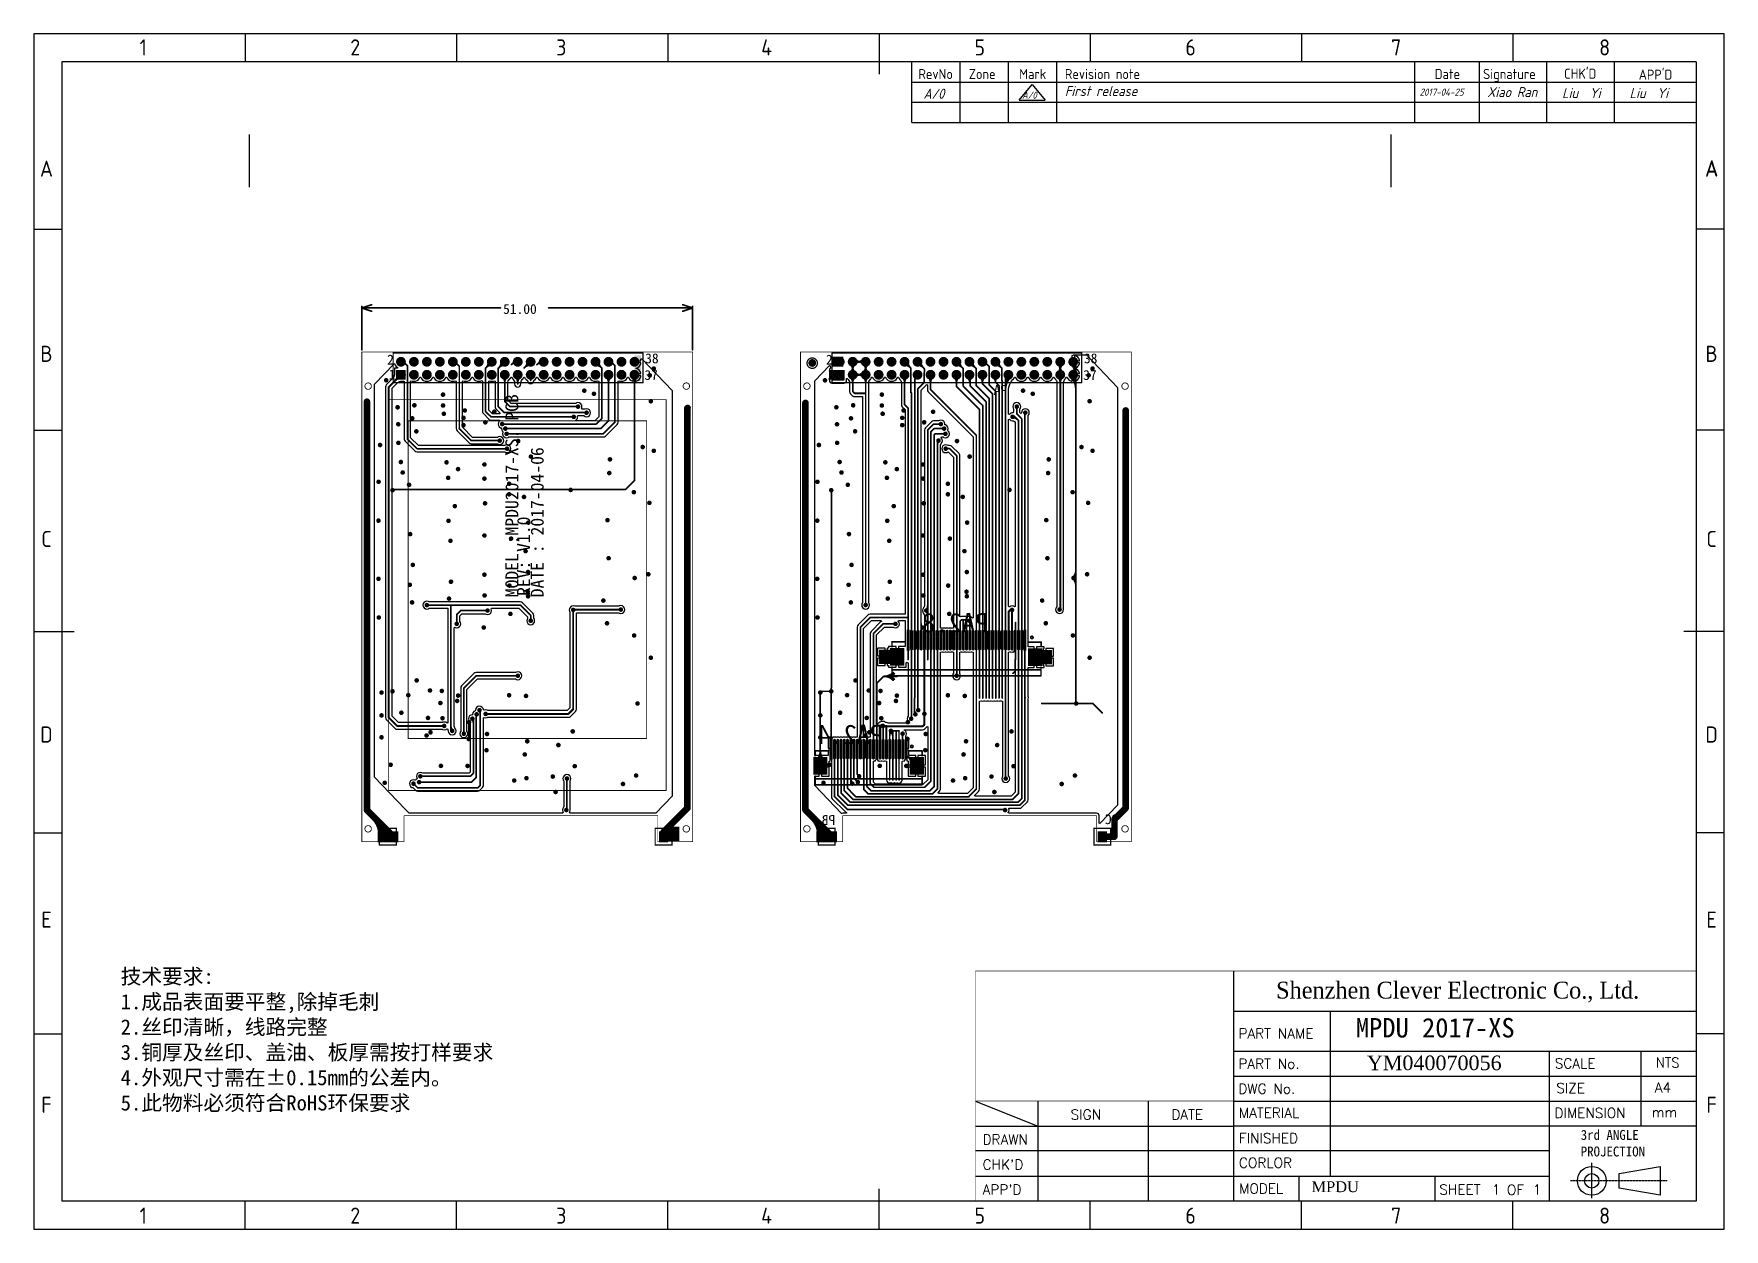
# Model space of a CAD drawing. Header units: inches. Extents: x 32166 to 66782, y 2386 to 7162.
# Drawn here: x 32166 to 34772, y 2386 to 4229 of the extents above.
import ezdxf
from ezdxf.enums import TextEntityAlignment as Align

# ---------------------------------------------------------------- set-up
doc = ezdxf.new("R2010")
doc.units = ezdxf.units.IN
doc.header["$LTSCALE"] = 0.64311
doc.header["$MEASUREMENT"] = 0
doc.linetypes.add('CENTER', pattern=[0.6, 0.375, -0.075, 0.075, -0.075])
doc.layers.get('0').update_dxf_attribs({"linetype": 'CONTINUOUS'})
for name, color, linetype in [('BOTTOMLAYER', 5, 'CONTINUOUS'), ('BOTTOMOVERLAY', 54, 'CONTINUOUS'), ('BOTTOMPASTE', 16, 'CONTINUOUS'), ('BOTTOMSOLDER', 6, 'CONTINUOUS'), ('KEEPOUTLAYER', 6, 'CONTINUOUS'), ('MIDLAYER1', 16, 'CONTINUOUS'), ('MIDLAYER2', 76, 'CONTINUOUS'), ('MULTILAYER', 9, 'CONTINUOUS'), ('TOPLAYER', 1, 'CONTINUOUS'), ('TOPOVERLAY', 2, 'CONTINUOUS'), ('TOPPASTE', 8, 'CONTINUOUS'), ('TOPSOLDER', 216, 'CONTINUOUS')]:
    doc.layers.add(name, color=color, linetype=linetype)
doc.styles.add('gb', font='gbeitc.shx', dxfattribs={"bigfont": 'gbcbig.shx'})
doc.styles.add('ISO Proportional', font='isocp')
doc.styles.add('ROMANS', font='romans', dxfattribs={"width": 0.95})
doc.styles.get("Standard").update_dxf_attribs({"font": 'txt', "width": 0.8})
doc.styles.add('样式 1', font='')
doc.styles.get('样式 1').set_extended_font_data('SimSun')

msp = doc.modelspace()

# ---------------------------------------------------------------- texts
at = {"style": 'ISO Proportional'}
for s, p in [('1', (32334.9, 4207.7)), ('2', (32661.8, 4207.7)), ('3', (32979.4, 4207.7)), ('4', (33295.9, 4207.7)), ('5', (33624.5, 4207.7)), ('6', (33949.5, 4207.7)), ('7', (34266.4, 4207.7)), ('8', (34587.8, 4207.7)), ('A', (32185.7, 4020.8)), ('A', (34752.6, 4020.8)), ('A', (34753, 4021.2)), ('B', (32185.7, 3735.3)), ('B', (34752.6, 3735.3)), ('C', (32185.7, 3449.9)), ('C', (34752.6, 3449.9)), ('D', (32185.7, 3148.4)), ('D', (34752.6, 3148.4)), ('E', (32185.7, 2863)), ('E', (34752.6, 2863)), ('F', (32185.7, 2577.6)), ('F', (34752.6, 2577.6)), ('1', (32334.9, 2406.8)), ('2', (32661.8, 2406.8)), ('3', (32979.4, 2406.8)), ('4', (33295.9, 2406.8)), ('5', (33624.5, 2406.8)), ('6', (33949.5, 2406.8)), ('7', (34266.4, 2406.8)), ('8', (34587.8, 2406.8))]:
    msp.add_text(s, height=24.8, dxfattribs=at).set_placement(p, align=Align.MIDDLE)
for s, height, p in [('RevNo', 15.51, (33529.9, 4166.6)), ('Zone', 15.51, (33607.6, 4166.6)), ('Mark', 15.51, (33685.3, 4166.6)), ('Revision note', 15.511, (33755.7, 4166.6)), ('Date', 15.51, (34325.9, 4166.6)), ('Signature', 15.51, (34400.4, 4166.6))]:
    msp.add_text(s, height=height, dxfattribs=at).set_placement(p, align=Align.MIDDLE_LEFT)
for s, height, style, p in [("CHK'D", 15.51, 'ISO Proportional', (34525.3, 4159.3)), ("APP'D", 15.51, 'ISO Proportional', (34640.4, 4158)), ('PART NAME', 15.41, 'ROMANS', (34023.4, 2679.9)), ('PART No.', 15.41, 'ROMANS', (34023.1, 2633.2)), ('SCALE', 15.41, 'ROMANS', (34510.9, 2633.7)), ('DWG No.', 15.41, 'ROMANS', (34023.1, 2594.7)), ('SIZE', 15.41, 'ROMANS', (34513.4, 2595.6)), ('A4', 15.41, 'ROMANS', (34665.1, 2596.8)), ('SIGN', 15.41, 'ROMANS', (33764.6, 2554.9)), ('DATE', 15.41, 'ROMANS', (33919.9, 2554.9)), ('MATERIAL ', 15.41, 'ROMANS', (34024, 2557.7)), ('DIMENSION', 15.41, 'ROMANS', (34510.6, 2557.3)), ('mm', 15.41, 'ROMANS', (34660.3, 2558.3)), ('DRAWN', 15.41, 'ROMANS', (33628.9, 2516.4)), ('FINISHED', 15.41, 'ROMANS', (34024, 2518.5)), ("CHK'D", 15.41, 'ROMANS', (33628.9, 2477.8)), ('CORLOR ', 15.41, 'ROMANS', (34024, 2480.5)), ("APP'D", 15.41, 'ROMANS', (33628.9, 2439.3)), ('MODEL ', 15.41, 'ROMANS', (34024.3, 2440.8)), ('SHEET', 15.41, 'ROMANS', (34333, 2439.3)), ('1', 15.4, 'ROMANS', (34413.8, 2439.2)), ('OF', 15.41, 'ROMANS', (34437.1, 2438.8)), ('1', 15.4, 'ROMANS', (34476.9, 2439.2))]:
    msp.add_text(s, height=height, dxfattribs=dict(style=style)).set_placement(p)
at = {"style": 'ISO Proportional', "oblique": 15}
for s, height, p in [('A/0', 15.51, (33537.7, 4136.2)), ('First release', 15.511, (33755.7, 4140.4)), ('2017-04-25', 11.17, (34302.4, 4138.7)), ('Xiao Ran', 15.51, (34406.7, 4138.7)), ('Liu  Yi', 15.51, (34522.2, 4137.2)), ('Liu  Yi', 15.51, (34626.2, 4137.2)), ('A/0', 10.86, (33689.8, 4133.9))]:
    msp.add_text(s, height=height, dxfattribs=at).set_placement(p, align=Align.MIDDLE_LEFT)
at = {"lineweight": -2, "insert": (32300.1, 2787.3), "char_height": 23.4, "attachment_point": 1, "style": 'gb'}
msp.add_mtext('{\\fSimSun|b0|i0|c134|p2;技术要求\\fSimSun|b0|i0|c0|p2;:\\fSimSun|b0|i0|c134|p2;\\P\\fSimSun|b0|i0|c0|p2;1.\\fSimSun|b0|i0|c134|p2;成品表面要平整\\fSimSun|b0|i0|c0|p2;,\\fSimSun|b0|i0|c134|p2;除掉毛刺\\P\\fSimSun|b0|i0|c0|p2;2.\\fSimSun|b0|i0|c134|p2;丝印清晰，线路完整\\P\\fSimSun|b0|i0|c0|p2;3.\\fSimSun|b0|i0|c134|p2;铜厚及丝印、盖油、板厚需按打样要求\\P\\fSimSun|b0|i0|c0|p2;4.\\fSimSun|b0|i0|c134|p2;外观尺寸需在±0.15mm的公差内。\\P\\fSimSun|b0|i0|c0|p2;5.\\fSimSun|b0|i0|c134|p2;此物料必须符合RoHS环保要求}', dxfattribs=at)
at = {"attachment_point": 1}
for s, insert, char_height, width, style in [('{\\fTimes New Roman|b0|i0|c0|p18;Shenzhen Clever Electronic Co., Ltd.}', (34081.4, 2767.4), 26.059, 701.192, 'ROMANS'), ('MPDU 2017-XS', (34204.2, 2711.4), 30, 594.411, '样式 1'), ('{\\ftimes new roman|b0|i0|c0|p18;YM0400700\\ftimes new roman|b0|i0|c186|p18;56}', (34221.3, 2653.5), 22.5, 393.706, '样式 1'), ('NTS', (34666.8, 2650.4), 15.41, 160.049, 'ROMANS'), ('{\\Ftxt|c0;3rd ANGLE\\PPROJECTION}', (34550.9, 2538.9), 15.362, 160.049, 'ROMANS'), ('{\\fTimes New Roman|b0|i0|c0|p18;MPDU}', (34135.9, 2459.7), 16.752, 160.049, '样式 1')]:
    msp.add_mtext(s, dxfattribs=dict(at, insert=insert, char_height=char_height, width=width, style=style))
at = {"layer": 'BOTTOMOVERLAY', "text_generation_flag": 2}
for s, height, p in [('PA', 15.24, (33666.6, 3672)), ('PA2.8', 30, (33637.7, 3305.8)), ('PA2.4', 30, (33475.6, 3133.7))]:
    msp.add_text(s, height=height, rotation=360, dxfattribs=at).set_placement(p)
for s, p in [('PB', (33401.6, 3009)), ('PC', (33838.3, 3010.2))]:
    msp.add_text(s, height=15.24, dxfattribs=at).set_placement(p)
at = {"layer": 'TOPOVERLAY'}
msp.add_text('51.00', height=15.24, dxfattribs=at).set_placement((32889.7, 3796.8))
for s, p in [('MODEL :MPDU2017-XS. PCB', (32913.2, 3360)), ('DATE : 2017-04-06', (32952.2, 3360)), ('REV: V1.0', (32931.2, 3362))]:
    msp.add_text(s, height=20, rotation=90, dxfattribs=at).set_placement(p)

# ---------------------------------------------------------------- blocks, each defined once
blk = doc.blocks.new('____1_1')
at = {"layer": 'BOTTOMLAYER'}
blk.add_solid([(-0.61, -0.76), (0.59, -0.76), (-0.61, 0.74), (0.59, 0.74)], dxfattribs=at)
at = {"layer": 'BOTTOMOVERLAY', "const_width": 0.203}
for points in [[(-1.31, -1.31), (-1.31, 1.29)], [(-1.31, 1.29), (1.29, 1.29)], [(1.29, -1.31), (1.29, 1.29)], [(-1.31, -1.31), (1.29, -1.31)]]:
    blk.add_lwpolyline(points, dxfattribs=at)
at = {"layer": 'BOTTOMOVERLAY', "const_width": 0.102}
for points in [[(-1.36, 1.29, 1), (-1.26, 1.29, 1)], [(-1.36, 1.29, 1), (-1.26, 1.29, 1)], [(1.24, 1.29, 1), (1.34, 1.29, 1)], [(1.24, 1.29, 1), (1.34, 1.29, 1)], [(-1.36, -1.31, 1), (-1.26, -1.31, 1)], [(-1.36, -1.31, 1), (-1.26, -1.31, 1)], [(1.24, -1.31, 1), (1.34, -1.31, 1)], [(1.24, -1.31, 1), (1.34, -1.31, 1)]]:
    blk.add_lwpolyline(points, format="xyb", close=True, dxfattribs=at)
at = {"layer": 'BOTTOMSOLDER'}
blk.add_solid([(-0.71, -0.86), (0.69, -0.86), (-0.71, 0.84), (0.69, 0.84)], dxfattribs=at)
at = {"layer": 'MIDLAYER1'}
blk.add_solid([(-0.61, -0.76), (0.59, -0.76), (-0.61, 0.74), (0.59, 0.74)], dxfattribs=at)
at = {"layer": 'MIDLAYER2'}
blk.add_solid([(-0.61, -0.76), (0.59, -0.76), (-0.61, 0.74), (0.59, 0.74)], dxfattribs=at)
at = {"layer": 'MULTILAYER'}
blk.add_solid([(-0.61, -0.76), (0.59, -0.76), (-0.61, 0.74), (0.59, 0.74)], dxfattribs=at)
at = {"layer": 'TOPLAYER'}
blk.add_solid([(-0.61, -0.76), (0.59, -0.76), (-0.61, 0.74), (0.59, 0.74)], dxfattribs=at)
at = {"layer": 'TOPSOLDER'}
blk.add_solid([(-0.71, -0.86), (0.69, -0.86), (-0.71, 0.84), (0.69, 0.84)], dxfattribs=at)
blk = doc.blocks.new('____1_2')
at = {"layer": 'BOTTOMLAYER'}
blk.add_solid([(-1.51, -0.76), (1.49, -0.76), (-1.51, 0.74), (1.49, 0.74)], dxfattribs=at)
at = {"layer": 'BOTTOMOVERLAY', "const_width": 0.203}
for points in [[(-1.31, -1.31), (-1.31, 1.29)], [(-1.31, 1.29), (1.29, 1.29)], [(1.29, -1.31), (1.29, 1.29)], [(-1.31, -1.31), (1.29, -1.31)]]:
    blk.add_lwpolyline(points, dxfattribs=at)
at = {"layer": 'BOTTOMOVERLAY', "const_width": 0.102}
for points in [[(-1.36, 1.29, 1), (-1.26, 1.29, 1)], [(-1.36, 1.29, 1), (-1.26, 1.29, 1)], [(1.24, 1.29, 1), (1.34, 1.29, 1)], [(1.24, 1.29, 1), (1.34, 1.29, 1)], [(-1.36, -1.31, 1), (-1.26, -1.31, 1)], [(-1.36, -1.31, 1), (-1.26, -1.31, 1)], [(1.24, -1.31, 1), (1.34, -1.31, 1)], [(1.24, -1.31, 1), (1.34, -1.31, 1)]]:
    blk.add_lwpolyline(points, format="xyb", close=True, dxfattribs=at)
at = {"layer": 'BOTTOMSOLDER'}
blk.add_solid([(-1.61, -0.86), (1.59, -0.86), (-1.61, 0.84), (1.59, 0.84)], dxfattribs=at)
at = {"layer": 'MIDLAYER1'}
blk.add_solid([(-1.51, -0.76), (1.49, -0.76), (-1.51, 0.74), (1.49, 0.74)], dxfattribs=at)
at = {"layer": 'MIDLAYER2'}
blk.add_solid([(-1.51, -0.76), (1.49, -0.76), (-1.51, 0.74), (1.49, 0.74)], dxfattribs=at)
at = {"layer": 'MULTILAYER'}
blk.add_solid([(-1.51, -0.76), (1.49, -0.76), (-1.51, 0.74), (1.49, 0.74)], dxfattribs=at)
at = {"layer": 'TOPLAYER'}
blk.add_solid([(-1.51, -0.76), (1.49, -0.76), (-1.51, 0.74), (1.49, 0.74)], dxfattribs=at)
at = {"layer": 'TOPSOLDER'}
blk.add_solid([(-1.61, -0.86), (1.59, -0.86), (-1.61, 0.84), (1.59, 0.84)], dxfattribs=at)
blk = doc.blocks.new('H______19_2_2_0_3')
at = {"layer": 'BOTTOMLAYER', "const_width": 0.65}
for points in [[(-18.33, 1, 1), (-17.67, 1, 1)], [(-16.32, 1, 1), (-15.67, 1, 1)], [(-14.33, 1, 1), (-13.67, 1, 1)], [(-12.32, 1, 1), (-11.67, 1, 1)], [(-10.33, 1, 1), (-9.67, 1, 1)], [(-8.32, 1, 1), (-7.67, 1, 1)], [(-6.32, 1, 1), (-5.67, 1, 1)], [(-4.33, 1, 1), (-3.67, 1, 1)], [(-2.33, 1, 1), (-1.68, 1, 1)], [(-0.33, 1, 1), (0.33, 1, 1)], [(1.68, 1, 1), (2.33, 1, 1)], [(3.67, 1, 1), (4.33, 1, 1)], [(5.68, 1, 1), (6.33, 1, 1)], [(7.67, 1, 1), (8.32, 1, 1)], [(9.67, 1, 1), (10.33, 1, 1)], [(11.68, 1, 1), (12.33, 1, 1)], [(13.67, 1, 1), (14.33, 1, 1)], [(15.68, 1, 1), (16.33, 1, 1)], [(17.67, 1, 1), (18.33, 1, 1)], [(-18.33, -1, 1), (-17.67, -1, 1)], [(-16.32, -1, 1), (-15.67, -1, 1)], [(-14.33, -1, 1), (-13.67, -1, 1)], [(-12.32, -1, 1), (-11.67, -1, 1)], [(-10.33, -1, 1), (-9.67, -1, 1)], [(-8.32, -1, 1), (-7.67, -1, 1)], [(-6.32, -1, 1), (-5.67, -1, 1)], [(-4.33, -1, 1), (-3.67, -1, 1)], [(-2.33, -1, 1), (-1.68, -1, 1)], [(-0.33, -1, 1), (0.33, -1, 1)], [(1.68, -1, 1), (2.33, -1, 1)], [(3.67, -1, 1), (4.33, -1, 1)], [(5.68, -1, 1), (6.33, -1, 1)], [(7.67, -1, 1), (8.32, -1, 1)], [(9.67, -1, 1), (10.33, -1, 1)], [(11.68, -1, 1), (12.33, -1, 1)], [(13.67, -1, 1), (14.33, -1, 1)], [(15.68, -1, 1), (16.33, -1, 1)], [(17.67, -1, 1), (18.33, -1, 1)]]:
    blk.add_lwpolyline(points, format="xyb", close=True, dxfattribs=at)
at = {"layer": 'BOTTOMLAYER'}
blk.add_solid([(-17.35, -1.65), (-17.35, -0.35), (-18.65, -1.65), (-18.65, -0.35)], dxfattribs=at)
at = {"layer": 'BOTTOMOVERLAY', "const_width": 0.2}
for points in [[(-19.2, -2.2), (-19.2, 2.35)], [(-19.2, 2.35), (19.32, 2.35)], [(19.32, -2.2), (19.32, 2.35)], [(-19.2, -2.2), (19.32, -2.2)]]:
    blk.add_lwpolyline(points, dxfattribs=at)
at = {"layer": 'BOTTOMOVERLAY', "const_width": 0.1}
for points in [[(-19.25, 2.35, 1), (-19.15, 2.35, 1)], [(-19.25, 2.35, 1), (-19.15, 2.35, 1)], [(19.27, 2.35, 1), (19.37, 2.35, 1)], [(19.27, 2.35, 1), (19.37, 2.35, 1)], [(-19.25, -2.2, 1), (-19.15, -2.2, 1)], [(-19.25, -2.2, 1), (-19.15, -2.2, 1)], [(19.27, -2.2, 1), (19.37, -2.2, 1)], [(19.27, -2.2, 1), (19.37, -2.2, 1)]]:
    blk.add_lwpolyline(points, format="xyb", close=True, dxfattribs=at)
at = {"layer": 'BOTTOMSOLDER', "const_width": 0.752}
for points in [[(-18.38, 1, 1), (-17.62, 1, 1)], [(-16.38, 1, 1), (-15.62, 1, 1)], [(-14.38, 1, 1), (-13.62, 1, 1)], [(-12.38, 1, 1), (-11.62, 1, 1)], [(-10.38, 1, 1), (-9.62, 1, 1)], [(-8.38, 1, 1), (-7.62, 1, 1)], [(-6.38, 1, 1), (-5.62, 1, 1)], [(-4.38, 1, 1), (-3.62, 1, 1)], [(-2.38, 1, 1), (-1.62, 1, 1)], [(-0.38, 1, 1), (0.38, 1, 1)], [(1.62, 1, 1), (2.38, 1, 1)], [(3.62, 1, 1), (4.38, 1, 1)], [(5.62, 1, 1), (6.38, 1, 1)], [(7.62, 1, 1), (8.38, 1, 1)], [(9.62, 1, 1), (10.38, 1, 1)], [(11.62, 1, 1), (12.38, 1, 1)], [(13.62, 1, 1), (14.38, 1, 1)], [(15.62, 1, 1), (16.38, 1, 1)], [(17.62, 1, 1), (18.38, 1, 1)], [(-18.38, -1, 1), (-17.62, -1, 1)], [(-16.38, -1, 1), (-15.62, -1, 1)], [(-14.38, -1, 1), (-13.62, -1, 1)], [(-12.38, -1, 1), (-11.62, -1, 1)], [(-10.38, -1, 1), (-9.62, -1, 1)], [(-8.38, -1, 1), (-7.62, -1, 1)], [(-6.38, -1, 1), (-5.62, -1, 1)], [(-4.38, -1, 1), (-3.62, -1, 1)], [(-2.38, -1, 1), (-1.62, -1, 1)], [(-0.38, -1, 1), (0.38, -1, 1)], [(1.62, -1, 1), (2.38, -1, 1)], [(3.62, -1, 1), (4.38, -1, 1)], [(5.62, -1, 1), (6.38, -1, 1)], [(7.62, -1, 1), (8.38, -1, 1)], [(9.62, -1, 1), (10.38, -1, 1)], [(11.62, -1, 1), (12.38, -1, 1)], [(13.62, -1, 1), (14.38, -1, 1)], [(15.62, -1, 1), (16.38, -1, 1)], [(17.62, -1, 1), (18.38, -1, 1)]]:
    blk.add_lwpolyline(points, format="xyb", close=True, dxfattribs=at)
at = {"layer": 'BOTTOMSOLDER'}
blk.add_solid([(-17.25, -1.75), (-17.25, -0.25), (-18.75, -1.75), (-18.75, -0.25)], dxfattribs=at)
at = {"layer": 'MIDLAYER1', "const_width": 0.65}
for points in [[(-18.33, 1, 1), (-17.67, 1, 1)], [(-16.32, 1, 1), (-15.67, 1, 1)], [(-14.33, 1, 1), (-13.67, 1, 1)], [(-12.32, 1, 1), (-11.67, 1, 1)], [(-10.33, 1, 1), (-9.67, 1, 1)], [(-8.32, 1, 1), (-7.67, 1, 1)], [(-6.32, 1, 1), (-5.67, 1, 1)], [(-4.33, 1, 1), (-3.67, 1, 1)], [(-2.33, 1, 1), (-1.68, 1, 1)], [(-0.33, 1, 1), (0.33, 1, 1)], [(1.68, 1, 1), (2.33, 1, 1)], [(3.67, 1, 1), (4.33, 1, 1)], [(5.68, 1, 1), (6.33, 1, 1)], [(7.67, 1, 1), (8.32, 1, 1)], [(9.67, 1, 1), (10.33, 1, 1)], [(11.68, 1, 1), (12.33, 1, 1)], [(13.67, 1, 1), (14.33, 1, 1)], [(15.68, 1, 1), (16.33, 1, 1)], [(17.67, 1, 1), (18.33, 1, 1)], [(-18.33, -1, 1), (-17.67, -1, 1)], [(-16.32, -1, 1), (-15.67, -1, 1)], [(-14.33, -1, 1), (-13.67, -1, 1)], [(-12.32, -1, 1), (-11.67, -1, 1)], [(-10.33, -1, 1), (-9.67, -1, 1)], [(-8.32, -1, 1), (-7.67, -1, 1)], [(-6.32, -1, 1), (-5.67, -1, 1)], [(-4.33, -1, 1), (-3.67, -1, 1)], [(-2.33, -1, 1), (-1.68, -1, 1)], [(-0.33, -1, 1), (0.33, -1, 1)], [(1.68, -1, 1), (2.33, -1, 1)], [(3.67, -1, 1), (4.33, -1, 1)], [(5.68, -1, 1), (6.33, -1, 1)], [(7.67, -1, 1), (8.32, -1, 1)], [(9.67, -1, 1), (10.33, -1, 1)], [(11.68, -1, 1), (12.33, -1, 1)], [(13.67, -1, 1), (14.33, -1, 1)], [(15.68, -1, 1), (16.33, -1, 1)], [(17.67, -1, 1), (18.33, -1, 1)]]:
    blk.add_lwpolyline(points, format="xyb", close=True, dxfattribs=at)
at = {"layer": 'MIDLAYER1'}
blk.add_solid([(-17.35, -1.65), (-17.35, -0.35), (-18.65, -1.65), (-18.65, -0.35)], dxfattribs=at)
at = {"layer": 'MIDLAYER2', "const_width": 0.65}
for points in [[(-18.33, 1, 1), (-17.67, 1, 1)], [(-16.32, 1, 1), (-15.67, 1, 1)], [(-14.33, 1, 1), (-13.67, 1, 1)], [(-12.32, 1, 1), (-11.67, 1, 1)], [(-10.33, 1, 1), (-9.67, 1, 1)], [(-8.32, 1, 1), (-7.67, 1, 1)], [(-6.32, 1, 1), (-5.67, 1, 1)], [(-4.33, 1, 1), (-3.67, 1, 1)], [(-2.33, 1, 1), (-1.68, 1, 1)], [(-0.33, 1, 1), (0.33, 1, 1)], [(1.68, 1, 1), (2.33, 1, 1)], [(3.67, 1, 1), (4.33, 1, 1)], [(5.68, 1, 1), (6.33, 1, 1)], [(7.67, 1, 1), (8.32, 1, 1)], [(9.67, 1, 1), (10.33, 1, 1)], [(11.68, 1, 1), (12.33, 1, 1)], [(13.67, 1, 1), (14.33, 1, 1)], [(15.68, 1, 1), (16.33, 1, 1)], [(17.67, 1, 1), (18.33, 1, 1)], [(-18.33, -1, 1), (-17.67, -1, 1)], [(-16.32, -1, 1), (-15.67, -1, 1)], [(-14.33, -1, 1), (-13.67, -1, 1)], [(-12.32, -1, 1), (-11.67, -1, 1)], [(-10.33, -1, 1), (-9.67, -1, 1)], [(-8.32, -1, 1), (-7.67, -1, 1)], [(-6.32, -1, 1), (-5.67, -1, 1)], [(-4.33, -1, 1), (-3.67, -1, 1)], [(-2.33, -1, 1), (-1.68, -1, 1)], [(-0.33, -1, 1), (0.33, -1, 1)], [(1.68, -1, 1), (2.33, -1, 1)], [(3.67, -1, 1), (4.33, -1, 1)], [(5.68, -1, 1), (6.33, -1, 1)], [(7.67, -1, 1), (8.32, -1, 1)], [(9.67, -1, 1), (10.33, -1, 1)], [(11.68, -1, 1), (12.33, -1, 1)], [(13.67, -1, 1), (14.33, -1, 1)], [(15.68, -1, 1), (16.33, -1, 1)], [(17.67, -1, 1), (18.33, -1, 1)]]:
    blk.add_lwpolyline(points, format="xyb", close=True, dxfattribs=at)
at = {"layer": 'MIDLAYER2'}
blk.add_solid([(-17.35, -1.65), (-17.35, -0.35), (-18.65, -1.65), (-18.65, -0.35)], dxfattribs=at)
at = {"layer": 'MULTILAYER', "const_width": 0.65}
for points in [[(-18.33, 1, 1), (-17.67, 1, 1)], [(-16.32, 1, 1), (-15.67, 1, 1)], [(-14.33, 1, 1), (-13.67, 1, 1)], [(-12.32, 1, 1), (-11.67, 1, 1)], [(-10.33, 1, 1), (-9.67, 1, 1)], [(-8.32, 1, 1), (-7.67, 1, 1)], [(-6.32, 1, 1), (-5.67, 1, 1)], [(-4.33, 1, 1), (-3.67, 1, 1)], [(-2.33, 1, 1), (-1.68, 1, 1)], [(-0.33, 1, 1), (0.33, 1, 1)], [(1.68, 1, 1), (2.33, 1, 1)], [(3.67, 1, 1), (4.33, 1, 1)], [(5.68, 1, 1), (6.33, 1, 1)], [(7.67, 1, 1), (8.32, 1, 1)], [(9.67, 1, 1), (10.33, 1, 1)], [(11.68, 1, 1), (12.33, 1, 1)], [(13.67, 1, 1), (14.33, 1, 1)], [(15.68, 1, 1), (16.33, 1, 1)], [(17.67, 1, 1), (18.33, 1, 1)], [(-18.33, -1, 1), (-17.67, -1, 1)], [(-16.32, -1, 1), (-15.67, -1, 1)], [(-14.33, -1, 1), (-13.67, -1, 1)], [(-12.32, -1, 1), (-11.67, -1, 1)], [(-10.33, -1, 1), (-9.67, -1, 1)], [(-8.32, -1, 1), (-7.67, -1, 1)], [(-6.32, -1, 1), (-5.67, -1, 1)], [(-4.33, -1, 1), (-3.67, -1, 1)], [(-2.33, -1, 1), (-1.68, -1, 1)], [(-0.33, -1, 1), (0.33, -1, 1)], [(1.68, -1, 1), (2.33, -1, 1)], [(3.67, -1, 1), (4.33, -1, 1)], [(5.68, -1, 1), (6.33, -1, 1)], [(7.67, -1, 1), (8.32, -1, 1)], [(9.67, -1, 1), (10.33, -1, 1)], [(11.68, -1, 1), (12.33, -1, 1)], [(13.67, -1, 1), (14.33, -1, 1)], [(15.68, -1, 1), (16.33, -1, 1)], [(17.67, -1, 1), (18.33, -1, 1)]]:
    blk.add_lwpolyline(points, format="xyb", close=True, dxfattribs=at)
at = {"layer": 'MULTILAYER'}
blk.add_solid([(-17.35, -1.65), (-17.35, -0.35), (-18.65, -1.65), (-18.65, -0.35)], dxfattribs=at)
at = {"layer": 'TOPLAYER', "const_width": 0.65}
for points in [[(-18.33, 1, 1), (-17.67, 1, 1)], [(-16.32, 1, 1), (-15.67, 1, 1)], [(-14.33, 1, 1), (-13.67, 1, 1)], [(-12.32, 1, 1), (-11.67, 1, 1)], [(-10.33, 1, 1), (-9.67, 1, 1)], [(-8.32, 1, 1), (-7.67, 1, 1)], [(-6.32, 1, 1), (-5.67, 1, 1)], [(-4.33, 1, 1), (-3.67, 1, 1)], [(-2.33, 1, 1), (-1.68, 1, 1)], [(-0.33, 1, 1), (0.33, 1, 1)], [(1.68, 1, 1), (2.33, 1, 1)], [(3.67, 1, 1), (4.33, 1, 1)], [(5.68, 1, 1), (6.33, 1, 1)], [(7.67, 1, 1), (8.32, 1, 1)], [(9.67, 1, 1), (10.33, 1, 1)], [(11.68, 1, 1), (12.33, 1, 1)], [(13.67, 1, 1), (14.33, 1, 1)], [(15.68, 1, 1), (16.33, 1, 1)], [(17.67, 1, 1), (18.33, 1, 1)], [(-18.33, -1, 1), (-17.67, -1, 1)], [(-16.32, -1, 1), (-15.67, -1, 1)], [(-14.33, -1, 1), (-13.67, -1, 1)], [(-12.32, -1, 1), (-11.67, -1, 1)], [(-10.33, -1, 1), (-9.67, -1, 1)], [(-8.32, -1, 1), (-7.67, -1, 1)], [(-6.32, -1, 1), (-5.67, -1, 1)], [(-4.33, -1, 1), (-3.67, -1, 1)], [(-2.33, -1, 1), (-1.68, -1, 1)], [(-0.33, -1, 1), (0.33, -1, 1)], [(1.68, -1, 1), (2.33, -1, 1)], [(3.67, -1, 1), (4.33, -1, 1)], [(5.68, -1, 1), (6.33, -1, 1)], [(7.67, -1, 1), (8.32, -1, 1)], [(9.67, -1, 1), (10.33, -1, 1)], [(11.68, -1, 1), (12.33, -1, 1)], [(13.67, -1, 1), (14.33, -1, 1)], [(15.68, -1, 1), (16.33, -1, 1)], [(17.67, -1, 1), (18.33, -1, 1)]]:
    blk.add_lwpolyline(points, format="xyb", close=True, dxfattribs=at)
at = {"layer": 'TOPLAYER'}
blk.add_solid([(-17.35, -1.65), (-17.35, -0.35), (-18.65, -1.65), (-18.65, -0.35)], dxfattribs=at)
at = {"layer": 'TOPSOLDER', "const_width": 0.752}
for points in [[(-18.38, 1, 1), (-17.62, 1, 1)], [(-16.38, 1, 1), (-15.62, 1, 1)], [(-14.38, 1, 1), (-13.62, 1, 1)], [(-12.38, 1, 1), (-11.62, 1, 1)], [(-10.38, 1, 1), (-9.62, 1, 1)], [(-8.38, 1, 1), (-7.62, 1, 1)], [(-6.38, 1, 1), (-5.62, 1, 1)], [(-4.38, 1, 1), (-3.62, 1, 1)], [(-2.38, 1, 1), (-1.62, 1, 1)], [(-0.38, 1, 1), (0.38, 1, 1)], [(1.62, 1, 1), (2.38, 1, 1)], [(3.62, 1, 1), (4.38, 1, 1)], [(5.62, 1, 1), (6.38, 1, 1)], [(7.62, 1, 1), (8.38, 1, 1)], [(9.62, 1, 1), (10.38, 1, 1)], [(11.62, 1, 1), (12.38, 1, 1)], [(13.62, 1, 1), (14.38, 1, 1)], [(15.62, 1, 1), (16.38, 1, 1)], [(17.62, 1, 1), (18.38, 1, 1)], [(-18.38, -1, 1), (-17.62, -1, 1)], [(-16.38, -1, 1), (-15.62, -1, 1)], [(-14.38, -1, 1), (-13.62, -1, 1)], [(-12.38, -1, 1), (-11.62, -1, 1)], [(-10.38, -1, 1), (-9.62, -1, 1)], [(-8.38, -1, 1), (-7.62, -1, 1)], [(-6.38, -1, 1), (-5.62, -1, 1)], [(-4.38, -1, 1), (-3.62, -1, 1)], [(-2.38, -1, 1), (-1.62, -1, 1)], [(-0.38, -1, 1), (0.38, -1, 1)], [(1.62, -1, 1), (2.38, -1, 1)], [(3.62, -1, 1), (4.38, -1, 1)], [(5.62, -1, 1), (6.38, -1, 1)], [(7.62, -1, 1), (8.38, -1, 1)], [(9.62, -1, 1), (10.38, -1, 1)], [(11.62, -1, 1), (12.38, -1, 1)], [(13.62, -1, 1), (14.38, -1, 1)], [(15.62, -1, 1), (16.38, -1, 1)], [(17.62, -1, 1), (18.38, -1, 1)]]:
    blk.add_lwpolyline(points, format="xyb", close=True, dxfattribs=at)
at = {"layer": 'TOPSOLDER'}
blk.add_solid([(-17.25, -1.75), (-17.25, -0.25), (-18.75, -1.75), (-18.75, -0.25)], dxfattribs=at)
at = {"layer": 'BOTTOMOVERLAY'}
for s, height, p in [('2', 1.52, (-20.12, 0.58)), ('38', 1.524, (19.65, 0.77)), ('1', 1.52, (-19.9, -1.73)), ('37', 1.524, (19.53, -1.8))]:
    blk.add_text(s, height=height, dxfattribs=at).set_placement(p)

# ---------------------------------------------------------------- linework, layer by layer
for p, q in [((32491.9, 4228.6), (32491.9, 4185.2)), ((32817.7, 4228.6), (32817.7, 4185.2)), ((33143.4, 4228.6), (33143.4, 4185.2)), ((33469.2, 4228.6), (33469.2, 4166.6)), ((33794.9, 4228.6), (33794.9, 4185.2)), ((34120.6, 4228.6), (34120.6, 4185.2)), ((34446.4, 4228.6), (34446.4, 4185.2)), ((34728.7, 4185.2), (32209.6, 4185.2)), ((32209.6, 4185.2), (32209.6, 2429.3)), ((33519.9, 4092.1), (33519.9, 4185.2)), ((33594.4, 4092.1), (33594.4, 4185.2)), ((33668.9, 4092.1), (33668.9, 4185.2)), ((33743.3, 4092.1), (33743.3, 4185.2)), ((34295, 4092.1), (34295, 4185.2)), ((34394.8, 4092.1), (34394.8, 4185.2)), ((34498.8, 4092.1), (34498.8, 4185.2)), ((34602.9, 4092.1), (34602.9, 4185.2)), ((34728.7, 4185.2), (34728.7, 2429.3)), ((33519.9, 4154.2), (34728.7, 4154.2)), ((33685.3, 4126.4), (33705.3, 4150.4)), ((33705.3, 4150.4), (33725.4, 4126.4)), ((33519.9, 4123.1), (34728.7, 4123.1)), ((33685.3, 4126.4), (33725.4, 4126.4)), ((33519.9, 4092.1), (34728.7, 4092.1)), ((32166.2, 3927.7), (32209.6, 3927.7)), ((34772.1, 3927.7), (34728.7, 3927.7)), ((32166.2, 3617.5), (32209.6, 3617.5)), ((34772.1, 3617.5), (34728.7, 3617.5)), ((32166.2, 3307.2), (32228.3, 3307.2)), ((34772.1, 3307.2), (34710.1, 3307.2)), ((32166.2, 2997), (32209.6, 2997)), ((32166.2, 2997), (32209.6, 2997)), ((34772.1, 2997), (34728.7, 2997)), ((34772.1, 2997), (34728.7, 2997)), ((34015.8, 2783.8), (34015.8, 2429.3)), ((34015.8, 2722.1), (34728.7, 2722.1)), ((34164.7, 2722.1), (34164.7, 2467.8)), ((32166.2, 2686.8), (32209.6, 2686.8)), ((34772.1, 2686.8), (34728.7, 2686.8)), ((34015.8, 2660.5), (34728.7, 2660.5)), ((34502.5, 2660.5), (34502.5, 2429.3)), ((34643.5, 2660.5), (34643.5, 2544.9)), ((34015.8, 2622), (34728.7, 2622)), ((33617.9, 2583.4), (33714.1, 2544.9)), ((33714.1, 2583.4), (33714.1, 2429.3)), ((33884.6, 2429.3), (33884.6, 2583.4)), ((34015.8, 2583.4), (34728.7, 2583.4)), ((33617.9, 2544.9), (34015.8, 2544.9)), ((34728.7, 2544.9), (34015.8, 2544.9)), ((34502.5, 2506.4), (33617.9, 2506.4)), ((33617.9, 2467.8), (34502.5, 2467.8)), ((34116.3, 2467.8), (34116.3, 2429.3)), ((34325.8, 2467.8), (34325.8, 2429.3)), ((34728.7, 2429.3), (32209.6, 2429.3)), ((32491.9, 2385.9), (32491.9, 2429.3)), ((32817.7, 2385.9), (32817.7, 2429.3)), ((33143.4, 2385.9), (33143.4, 2429.3)), ((33469.2, 2385.9), (33469.2, 2447.9)), ((33794.9, 2385.9), (33794.9, 2429.3)), ((34120.6, 2385.9), (34120.6, 2429.3)), ((34446.4, 2385.9), (34446.4, 2429.3))]:
    msp.add_line(p, q)
at = {"linetype": 'CENTER', "ltscale": 6}
msp.add_line((34684.1, 2460.4), (34535.2, 2460.4), dxfattribs=at)
for points in [[(32166.2, 2385.9), (34772.1, 2385.9), (34772.1, 4228.6), (32166.2, 4228.6)], [(34610.3, 2449.3), (34610.3, 2460.4), (34610.3, 2471.5), (34673.4, 2482.6), (34673.4, 2460.4), (34673.4, 2438.2)]]:
    msp.add_lwpolyline(points, close=True)
at = {"const_width": 0.771}
for points in [[(33617.9, 2783.8), (34015.8, 2783.8)], [(33617.9, 2429.3), (33617.9, 2783.8)], [(34015.8, 2783.8), (34728.7, 2783.8)], [(34015.8, 2429.3), (34015.8, 2783.8)], [(33617.9, 2583.4), (34015.8, 2583.4)]]:
    msp.add_lwpolyline(points, dxfattribs=at)
at = {"linetype": 'CENTER', "ltscale": 4}
msp.add_lwpolyline([(34568, 2433.6), (34568, 2460.9), (34568, 2488.3)], dxfattribs=at)
for radius in [22.2, 11.1]:
    msp.add_circle((34568, 2460.4), radius)
at = {"layer": 'BOTTOMLAYER'}
for p, q in [((33766.8, 3732.8), (33768.6, 3733.1)), ((33766.8, 3723), (33766.8, 3732.8)), ((33768.6, 3733.1), (33769.1, 3733.6)), ((33768.6, 3733.1), (33768.6, 3733.1)), ((33769.1, 3733.6), (33789.1, 3733.6)), ((33771.2, 3732.7), (33770.3, 3732.8)), ((33770.3, 3732.8), (33770.3, 3724.7)), ((33773.6, 3731.7), (33771.2, 3732.7)), ((33775.7, 3730.1), (33773.6, 3731.7)), ((33777.3, 3728), (33775.7, 3730.1)), ((33778.3, 3725.6), (33777.3, 3728)), ((33789.1, 3733.6), (33836.7, 3683.3)), ((33370.3, 3693.4), (33393, 3717.3)), ((33393.1, 3711.7), (33392.9, 3710.4)), ((33392.9, 3710.4), (33392.9, 3693.9)), ((33393, 3717.3), (33394.1, 3716.8)), ((33393.9, 3712.9), (33393.1, 3711.7)), ((33394.2, 3713.1), (33393.9, 3712.9)), ((33394.1, 3716.8), (33394.1, 3715.4)), ((33394.1, 3715.4), (33394.4, 3714.1)), ((33394.4, 3714.1), (33394.2, 3713.1)), ((33768.6, 3723), (33766.8, 3723)), ((33766.8, 3693.1), (33766.8, 3703)), ((33766.8, 3703), (33768.6, 3703)), ((33768.6, 3721.2), (33768.6, 3723)), ((33778.4, 3721.2), (33768.6, 3721.2)), ((33768.6, 3703), (33768.6, 3704.7)), ((33768.6, 3704.7), (33778.4, 3704.7)), ((33770.3, 3724.7), (33778.4, 3724.7)), ((33778.4, 3701.2), (33770.3, 3701.2)), ((33770.3, 3701.2), (33770.3, 3693.1)), ((33771.2, 3713.2), (33773.6, 3714.2)), ((33771.2, 3712.7), (33771.2, 3713.2)), ((33773.6, 3711.7), (33771.2, 3712.7)), ((33773.6, 3714.2), (33775.7, 3715.8)), ((33775.7, 3710.1), (33773.6, 3711.7)), ((33775.7, 3715.8), (33777.3, 3717.9)), ((33777.3, 3708), (33775.7, 3710.1)), ((33777.3, 3717.9), (33778.3, 3720.4)), ((33778.3, 3705.6), (33777.3, 3708)), ((33778.4, 3724.7), (33778.3, 3725.6)), ((33778.3, 3720.4), (33778.4, 3721.2)), ((33778.4, 3704.7), (33778.3, 3705.6)), ((33778.3, 3700.4), (33778.4, 3701.2)), ((33370.3, 3673.3), (33370.3, 3693.4)), ((33392.9, 3693.9), (33393.1, 3692.5)), ((33393.1, 3692.5), (33393.9, 3691.3)), ((33393.9, 3691.3), (33395.1, 3690.6)), ((33395.1, 3690.6), (33396.4, 3690.3)), ((33396.4, 3690.3), (33415.5, 3690.3)), ((33415.5, 3690.3), (33416.9, 3690.6)), ((33416.9, 3690.6), (33418, 3691.3)), ((33418, 3691.3), (33418.8, 3692.5)), ((33418.8, 3692.5), (33419.1, 3693.9)), ((33419.1, 3697), (33420.3, 3697.4)), ((33419.1, 3693.9), (33419.1, 3697)), ((33420.3, 3697.4), (33421.4, 3695.9)), ((33421.4, 3695.9), (33421.4, 3695.8)), ((33421.4, 3695.8), (33421.4, 3695.8)), ((33421.4, 3695.8), (33421.4, 3695.8)), ((33421.4, 3695.8), (33421.5, 3695.8)), ((33421.5, 3695.8), (33421.5, 3695.8)), ((33421.5, 3695.8), (33422.7, 3694.2)), ((33422.7, 3694.2), (33423.5, 3692.4)), ((33423.5, 3692.4), (33423.7, 3690.6)), ((33423.7, 3690.6), (33423.7, 3677.2)), ((33423.7, 3677.2), (33423.7, 3677.2)), ((33423.7, 3677.2), (33424.1, 3675.4)), ((33424.1, 3675.4), (33425.1, 3673.8)), ((33453.4, 3690.6), (33453.7, 3692.4)), ((33453.4, 3351.5), (33453.4, 3690.6)), ((33453.7, 3692.4), (33454.5, 3694.2)), ((33454.5, 3694.2), (33455.6, 3695.8)), ((33455.6, 3695.8), (33455.7, 3695.8)), ((33455.7, 3695.8), (33455.8, 3695.9)), ((33455.7, 3695.8), (33455.7, 3695.8)), ((33455.8, 3695.9), (33457.3, 3697.9)), ((33457.3, 3697.9), (33458, 3699.5)), ((33458, 3699.5), (33459.2, 3699.5)), ((33459.2, 3699.5), (33459.9, 3697.9)), ((33459.9, 3697.9), (33461.5, 3695.8)), ((33461.5, 3695.8), (33463.5, 3694.2)), ((33463.5, 3694.2), (33466, 3693.2)), ((33466, 3693.2), (33468.6, 3692.9)), ((33468.6, 3692.9), (33471.2, 3693.2)), ((33471.2, 3693.2), (33473.6, 3694.2)), ((33473.6, 3694.2), (33475.7, 3695.8)), ((33475.7, 3695.8), (33477.3, 3697.9)), ((33477.3, 3697.9), (33478, 3699.5)), ((33478, 3699.5), (33479.2, 3699.5)), ((33479.2, 3699.5), (33479.9, 3697.9)), ((33479.9, 3697.9), (33481.5, 3695.8)), ((33481.5, 3695.8), (33483.5, 3694.2)), ((33483.5, 3694.2), (33486, 3693.2)), ((33486, 3693.2), (33488.6, 3692.9)), ((33488.6, 3692.9), (33491.2, 3693.2)), ((33491.2, 3693.2), (33493.6, 3694.2)), ((33493.6, 3694.2), (33495.7, 3695.8)), ((33495.7, 3695.8), (33497.3, 3697.9)), ((33497.3, 3697.9), (33498, 3699.5)), ((33498, 3699.5), (33499.2, 3699.5)), ((33499.2, 3699.5), (33499.9, 3697.9)), ((33499.9, 3697.9), (33501.4, 3695.9)), ((33501.4, 3695.9), (33501.4, 3695.8)), ((33501.4, 3695.8), (33501.5, 3695.8)), ((33501.5, 3695.8), (33501.5, 3695.8)), ((33501.5, 3695.8), (33502.7, 3694.2)), ((33502.7, 3694.2), (33503.5, 3692.4)), ((33503.5, 3692.4), (33503.7, 3690.6)), ((33503.7, 3690.6), (33503.7, 3656.9)), ((33534, 3679.3), (33542.5, 3687.7)), ((33534, 3312.6), (33534, 3679.3)), ((33542.5, 3687.8), (33543.7, 3687.4)), ((33542.5, 3687.7), (33542.5, 3687.8)), ((33542.5, 3687.7), (33542.5, 3687.7)), ((33543.7, 3687.4), (33543.7, 3680)), ((33543.7, 3680), (33543.7, 3680)), ((33543.7, 3680), (33544.1, 3678.1)), ((33544.1, 3678.1), (33545.1, 3676.5)), ((33545.1, 3676.5), (33614.3, 3607.4)), ((33669, 3680.4), (33669.4, 3684.1)), ((33669, 3642.2), (33669, 3680.4)), ((33669.4, 3684.1), (33670.7, 3688.4)), ((33670.7, 3688.4), (33672.8, 3692.4)), ((33672.8, 3692.4), (33675.5, 3695.7)), ((33675.5, 3695.7), (33675.7, 3695.8)), ((33675.7, 3695.8), (33675.8, 3695.9)), ((33675.7, 3695.8), (33675.7, 3695.8)), ((33675.8, 3695.9), (33677.3, 3697.9)), ((33677.3, 3697.9), (33678, 3699.5)), ((33678, 3699.5), (33679.2, 3699.5)), ((33679.2, 3699.5), (33679.9, 3697.9)), ((33679.9, 3697.9), (33681.5, 3695.8)), ((33681.5, 3695.8), (33683.5, 3694.2)), ((33683.5, 3694.2), (33686, 3693.2)), ((33686, 3693.2), (33688.6, 3692.9)), ((33688.6, 3692.9), (33691.2, 3693.2)), ((33691.2, 3693.2), (33693.6, 3694.2)), ((33693.6, 3694.2), (33695.7, 3695.8)), ((33695.7, 3695.8), (33697.3, 3697.9)), ((33697.3, 3697.9), (33698, 3699.5)), ((33698, 3699.5), (33699.2, 3699.5)), ((33699.2, 3699.5), (33699.9, 3697.9)), ((33699.9, 3697.9), (33701.5, 3695.8)), ((33701.5, 3695.8), (33703.5, 3694.2)), ((33703.5, 3694.2), (33706, 3693.2)), ((33706, 3693.2), (33708.6, 3692.9)), ((33708.6, 3692.9), (33711.2, 3693.2)), ((33711.2, 3693.2), (33713.6, 3694.2)), ((33713.6, 3694.2), (33715.7, 3695.8)), ((33715.7, 3695.8), (33717.3, 3697.9)), ((33717.3, 3697.9), (33718, 3699.5)), ((33718, 3699.5), (33719.2, 3699.5)), ((33719.2, 3699.5), (33719.9, 3697.9)), ((33719.9, 3697.9), (33721.5, 3695.8)), ((33721.5, 3695.8), (33723.5, 3694.2)), ((33723.5, 3694.2), (33726, 3693.2)), ((33726, 3693.2), (33728.6, 3692.9)), ((33728.6, 3692.9), (33731.2, 3693.2)), ((33731.2, 3693.2), (33733.6, 3694.2)), ((33733.6, 3694.2), (33735.7, 3695.8)), ((33735.7, 3695.8), (33737.3, 3697.9)), ((33737.3, 3697.9), (33738, 3699.5)), ((33738, 3699.5), (33739.2, 3699.5)), ((33739.2, 3699.5), (33739.9, 3697.9)), ((33739.9, 3697.9), (33741.3, 3696)), ((33741.3, 3696), (33741.4, 3695.8)), ((33741.4, 3695.8), (33741.4, 3695.8)), ((33741.4, 3695.8), (33741.4, 3695.8)), ((33741.4, 3695.8), (33741.5, 3695.8)), ((33741.5, 3695.8), (33741.5, 3695.8)), ((33741.5, 3695.8), (33742.6, 3694.4)), ((33742.6, 3694.4), (33743.3, 3692.7)), ((33743.3, 3692.7), (33743.5, 3691.1)), ((33743.5, 3691.1), (33743.5, 3345.5)), ((33753.7, 3691.1), (33753.9, 3692.7)), ((33753.7, 3341.1), (33753.7, 3691.1)), ((33753.9, 3692.7), (33754.6, 3694.4)), ((33754.6, 3694.4), (33755.7, 3695.8)), ((33755.7, 3695.8), (33755.8, 3696)), ((33755.7, 3695.8), (33755.7, 3695.8)), ((33755.7, 3695.8), (33755.7, 3695.8)), ((33755.8, 3696), (33757.3, 3697.9)), ((33757.3, 3697.9), (33758, 3699.5)), ((33758, 3699.5), (33759.2, 3699.5)), ((33759.2, 3699.5), (33759.9, 3697.9)), ((33759.9, 3697.9), (33761.5, 3695.8)), ((33761.5, 3695.8), (33763.5, 3694.2)), ((33763.5, 3694.2), (33766, 3693.2)), ((33766, 3693.2), (33766.8, 3693.1)), ((33770.3, 3693.1), (33771.2, 3693.2)), ((33771.2, 3693.2), (33773.6, 3694.2)), ((33773.6, 3694.2), (33775.7, 3695.8)), ((33775.7, 3695.8), (33777.3, 3697.9)), ((33777.3, 3697.9), (33778.3, 3700.4)), ((33836.7, 3683.3), (33836.7, 3039.6)), ((33370.3, 3663.2), (33370.3, 3673.3)), ((33370.3, 3120.1), (33370.3, 3663.2)), ((33425.1, 3673.8), (33427.9, 3671)), ((33427.9, 3671), (33429.5, 3669.9)), ((33429.5, 3669.9), (33429.5, 3669.9)), ((33429.5, 3669.9), (33430, 3669.6)), ((33430, 3669.6), (33431.4, 3669.3)), ((33431.4, 3669.3), (33443.7, 3669.3)), ((33443.7, 3669.3), (33443.7, 3351.5)), ((33503.7, 3656.9), (33503.7, 3656.9)), ((33503.7, 3656.9), (33504.1, 3655)), ((33504.1, 3655), (33505.1, 3653.5)), ((33505.1, 3653.5), (33509.3, 3649.3)), ((33509.3, 3649.3), (33509.3, 3333.8)), ((33675.9, 3656.2), (33675.4, 3653.9)), ((33675.4, 3653.9), (33675.9, 3651.5)), ((33677.2, 3658.2), (33675.9, 3656.2)), ((33675.9, 3651.5), (33676.7, 3650.3)), ((33676.7, 3650.3), (33676.7, 3645.3)), ((33679.2, 3659.5), (33677.2, 3658.2)), ((33681.5, 3660), (33679.2, 3659.5)), ((33683.9, 3659.5), (33681.5, 3660)), ((33685.9, 3658.2), (33683.9, 3659.5)), ((33687.2, 3656.2), (33685.9, 3658.2)), ((33686.4, 3650.3), (33687.2, 3651.5)), ((33686.4, 3644.7), (33686.4, 3650.3)), ((33687.7, 3653.9), (33687.2, 3656.2)), ((33687.2, 3651.5), (33687.7, 3653.9)), ((33690.4, 3648.8), (33689.1, 3646.8)), ((33692.4, 3650.1), (33690.4, 3648.8)), ((33694.8, 3650.6), (33692.4, 3650.1)), ((33697.1, 3650.1), (33694.8, 3650.6)), ((33699.1, 3648.8), (33697.1, 3650.1)), ((33700.4, 3646.8), (33699.1, 3648.8)), ((33549.9, 3630.4), (33540.7, 3621.3)), ((33551.5, 3631.5), (33549.9, 3630.4)), ((33549.9, 3630.4), (33549.9, 3630.4)), ((33553.3, 3631.8), (33551.5, 3631.5)), ((33561.1, 3631.8), (33553.3, 3631.8)), ((33562.2, 3632.6), (33561.1, 3631.8)), ((33564.6, 3633.1), (33562.2, 3632.6)), ((33566.9, 3632.6), (33564.6, 3633.1)), ((33568.9, 3631.3), (33566.9, 3632.6)), ((33570.2, 3629.3), (33568.9, 3631.3)), ((33570.7, 3627), (33570.2, 3629.3)), ((33570.5, 3625.9), (33570.7, 3627)), ((33571.9, 3625.6), (33570.5, 3625.9)), ((33573.9, 3624.3), (33571.9, 3625.6)), ((33575.2, 3622.3), (33573.9, 3624.3)), ((33575.7, 3620), (33575.2, 3622.3)), ((33670.2, 3641.9), (33669, 3642.2)), ((33669, 3634), (33670.2, 3634.4)), ((33669, 3346.1), (33669, 3634)), ((33670.6, 3642.4), (33670.2, 3641.9)), ((33670.2, 3634.4), (33670.6, 3633.8)), ((33670.8, 3642.6), (33670.6, 3642.4)), ((33670.6, 3633.8), (33672.6, 3632.5)), ((33670.9, 3642.7), (33670.8, 3642.6)), ((33672, 3643.5), (33670.9, 3642.7)), ((33672.5, 3643.7), (33672, 3643.5)), ((33672, 3643.5), (33672, 3643.5)), ((33672.6, 3643.8), (33672.5, 3643.7)), ((33672.7, 3643.8), (33672.6, 3643.8)), ((33672.6, 3632.5), (33674.9, 3632)), ((33673.7, 3644.2), (33672.7, 3643.8)), ((33675.7, 3644.5), (33673.7, 3644.2)), ((33674.9, 3632), (33675.1, 3632)), ((33675.1, 3632), (33676.7, 3631.8)), ((33676.7, 3645.3), (33675.7, 3644.5)), ((33676.7, 3631.8), (33678.3, 3631.2)), ((33678.3, 3631.2), (33679.3, 3630.4)), ((33679.3, 3630.4), (33679.3, 3345.6)), ((33687.6, 3643.5), (33686.4, 3644.7)), ((33688.7, 3644.1), (33687.6, 3643.5)), ((33689.1, 3646.8), (33688.6, 3644.5)), ((33688.6, 3644.5), (33688.7, 3644.1)), ((33699, 3283.7), (33699, 3640.1)), ((33699, 3640.1), (33699, 3640.1)), ((33699, 3640.1), (33699, 3640.1)), ((33699, 3640.1), (33699, 3640.1)), ((33699, 3640.1), (33699, 3640.1)), ((33699, 3640.1), (33699, 3640.1)), ((33699, 3640.1), (33699, 3640.1)), ((33699, 3640.1), (33699, 3640.1)), ((33699, 3640.1), (33699, 3640.1)), ((33699, 3640.1), (33699, 3640.1)), ((33699, 3640.1), (33699.1, 3640.1)), ((33699.1, 3640.1), (33700.4, 3642.1)), ((33699.1, 3640.1), (33699.1, 3640.1)), ((33699.1, 3640.1), (33699.1, 3640.1)), ((33699.1, 3640.1), (33699.1, 3640.1)), ((33699.1, 3640.1), (33699.1, 3640.1)), ((33699.1, 3640.1), (33699.1, 3640.1)), ((33700.9, 3644.5), (33700.4, 3646.8)), ((33700.4, 3642.1), (33700.9, 3644.5)), ((33539.7, 3619.7), (33539.3, 3617.8)), ((33539.3, 3617.8), (33539.3, 3617.8)), ((33539.3, 3617.8), (33539.3, 3347.1)), ((33540.7, 3621.3), (33539.7, 3619.7)), ((33564.3, 3595.9), (33565.1, 3597.1)), ((33565.1, 3597.1), (33565.2, 3597.2)), ((33565.2, 3605.9), (33565.5, 3607.1)), ((33566.6, 3603.9), (33565.2, 3605.9)), ((33565.2, 3605.9), (33565.2, 3605.9)), ((33565.2, 3597.2), (33566.6, 3599.2)), ((33565.5, 3607.1), (33568.1, 3607.1)), ((33567, 3601.5), (33566.6, 3603.9)), ((33566.6, 3599.2), (33567, 3601.5)), ((33568.1, 3607.1), (33569.2, 3606.3)), ((33569.2, 3606.3), (33571.6, 3605.9)), ((33571.6, 3605.9), (33573.9, 3606.3)), ((33573.9, 3606.3), (33575.9, 3607.7)), ((33574.8, 3617), (33575.2, 3617.6)), ((33575.9, 3616.3), (33574.8, 3617)), ((33575.2, 3617.6), (33575.7, 3620)), ((33577.2, 3614.3), (33575.9, 3616.3)), ((33575.9, 3607.7), (33577.2, 3609.6)), ((33577.7, 3612), (33577.2, 3614.3)), ((33577.2, 3609.6), (33577.7, 3612)), ((33614.3, 3607.4), (33614.3, 3328.3)), ((33564, 3594.6), (33564.3, 3595.9)), ((33564, 3312.6), (33564, 3594.6)), ((33566.4, 3591.4), (33566, 3589.1)), ((33566, 3589.1), (33566.4, 3586.8)), ((33567.7, 3593.4), (33566.4, 3591.4)), ((33566.4, 3586.8), (33567.7, 3584.8)), ((33569.7, 3594.7), (33567.7, 3593.4)), ((33567.7, 3584.8), (33569.7, 3583.4)), ((33572.1, 3595.2), (33569.7, 3594.7)), ((33569.7, 3583.4), (33572.1, 3583)), ((33574.4, 3594.7), (33572.1, 3595.2)), ((33572.1, 3583), (33574.4, 3583.4)), ((33575.6, 3594), (33574.4, 3594.7)), ((33574.4, 3583.4), (33575.6, 3584.2)), ((33577.9, 3594), (33575.6, 3594)), ((33575.6, 3584.2), (33575.9, 3584.2)), ((33575.9, 3584.2), (33584.2, 3575.9)), ((33579.8, 3593.6), (33577.9, 3594)), ((33577.9, 3594), (33577.9, 3594)), ((33581.4, 3592.5), (33579.8, 3593.6)), ((33592.5, 3581.4), (33581.4, 3592.5)), ((33584.2, 3575.9), (33584.2, 3312.6)), ((33593.6, 3579.8), (33592.5, 3581.4)), ((33594, 3577.9), (33593.6, 3579.8)), ((33594, 3330.7), (33594, 3577.9)), ((33594, 3577.9), (33594, 3577.9)), ((33442.9, 3350.3), (33442.5, 3348)), ((33442.5, 3348), (33442.9, 3345.6)), ((33443.7, 3351.5), (33442.9, 3350.3)), ((33442.9, 3345.6), (33444.3, 3343.7)), ((33444.3, 3343.7), (33446.2, 3342.3)), ((33446.2, 3342.3), (33448.6, 3341.9)), ((33448.6, 3341.9), (33450.9, 3342.3)), ((33450.9, 3342.3), (33452.9, 3343.7)), ((33452.9, 3343.7), (33454.2, 3345.6)), ((33454.2, 3350.3), (33453.4, 3351.5)), ((33454.7, 3348), (33454.2, 3350.3)), ((33454.2, 3345.6), (33454.7, 3348)), ((33536.5, 3341.8), (33536, 3339.5)), ((33536, 3339.5), (33536.5, 3337.2)), ((33537.8, 3343.8), (33536.5, 3341.8)), ((33536.5, 3337.2), (33537.8, 3335.2)), ((33538, 3344), (33537.8, 3343.8)), ((33539, 3345.4), (33538, 3344)), ((33539.3, 3347.1), (33539, 3345.4)), ((33670, 3345.3), (33669, 3346.1)), ((33670.7, 3345.4), (33670, 3345.3)), ((33671.8, 3346.1), (33670.7, 3345.4)), ((33674.2, 3346.6), (33671.8, 3346.1)), ((33676.5, 3346.1), (33674.2, 3346.6)), ((33678.2, 3345), (33676.5, 3346.1)), ((33679.3, 3345.6), (33678.2, 3345)), ((33741.9, 3343.3), (33741.5, 3341)), ((33741.5, 3341), (33741.9, 3338.6)), ((33743.3, 3345.3), (33741.9, 3343.3)), ((33741.9, 3338.6), (33743.3, 3336.7)), ((33743.5, 3345.5), (33743.3, 3345.3)), ((33743.3, 3336.7), (33745.2, 3335.3)), ((33749.9, 3335.3), (33751.9, 3336.7)), ((33751.9, 3336.7), (33753.2, 3338.6)), ((33753.2, 3338.6), (33753.7, 3341)), ((33753.7, 3341), (33753.7, 3341.1)), ((33436.1, 3315.8), (33435.7, 3314)), ((33435.7, 3314), (33435.7, 3314)), ((33435.7, 3314), (33435.7, 3144.5)), ((33437.1, 3317.4), (33436.1, 3315.8)), ((33452.2, 3332.4), (33437.1, 3317.4)), ((33445.5, 3312), (33457.6, 3324.1)), ((33445.5, 3144.5), (33445.5, 3312)), ((33453.7, 3333.5), (33452.2, 3332.4)), ((33455.6, 3333.8), (33453.7, 3333.5)), ((33509.3, 3333.8), (33455.6, 3333.8)), ((33455.6, 3333.8), (33455.6, 3333.8)), ((33472.1, 3322.4), (33457.1, 3307.4)), ((33457.6, 3324.1), (33472.5, 3324.1)), ((33465.5, 3302), (33477.6, 3314.1)), ((33472.9, 3322.9), (33472.1, 3322.4)), ((33472.1, 3322.4), (33472.1, 3322.4)), ((33472.5, 3324.1), (33472.9, 3322.9)), ((33477.6, 3314.1), (33491.1, 3314.1)), ((33491.1, 3314.1), (33492.2, 3313.3)), ((33492.2, 3313.3), (33494.6, 3312.9)), ((33494.6, 3312.9), (33496.9, 3313.3)), ((33496.9, 3313.3), (33498.9, 3314.7)), ((33498.9, 3323.3), (33499.2, 3324.1)), ((33500.2, 3321.3), (33498.9, 3323.3)), ((33498.9, 3314.7), (33500.2, 3316.6)), ((33499.2, 3324.1), (33509.3, 3324.1)), ((33500.7, 3319), (33500.2, 3321.3)), ((33500.2, 3316.6), (33500.7, 3319)), ((33509.3, 3324.1), (33509.3, 3299)), ((33534.2, 3312.5), (33534, 3312.6)), ((33534, 3293.9), (33534, 3312.5)), ((33534, 3312.5), (33534.2, 3312.5)), ((33534.7, 3309.5), (33534.3, 3307.7)), ((33535.7, 3311.1), (33534.7, 3309.5)), ((33535.9, 3311.2), (33535.7, 3311.1)), ((33536, 3312.2), (33535.9, 3312.2)), ((33535.9, 3312.2), (33535.9, 3311.2)), ((33536.7, 3311.7), (33536, 3312.2)), ((33537.3, 3312.2), (33536.7, 3311.7)), ((33539.2, 3312.5), (33537.3, 3312.2)), ((33537.8, 3335.2), (33538, 3335)), ((33538, 3335), (33539, 3333.6)), ((33539, 3333.6), (33539.3, 3331.9)), ((33539.3, 3312.6), (33539.2, 3312.5)), ((33539.3, 3331.9), (33539.3, 3312.6)), ((33564.2, 3312.5), (33564, 3312.6)), ((33566, 3312.2), (33564.2, 3312.5)), ((33566.7, 3311.7), (33566, 3312.2)), ((33567.3, 3312.2), (33566.7, 3311.7)), ((33569.2, 3312.5), (33567.3, 3312.2)), ((33571, 3312.2), (33569.2, 3312.5)), ((33571.7, 3311.7), (33571, 3312.2)), ((33572.3, 3312.2), (33571.7, 3311.7)), ((33574.2, 3312.5), (33572.3, 3312.2)), ((33576, 3312.2), (33574.2, 3312.5)), ((33576.7, 3311.7), (33576, 3312.2)), ((33577.3, 3312.2), (33576.7, 3311.7)), ((33579.2, 3312.5), (33577.3, 3312.2)), ((33581, 3312.2), (33579.2, 3312.5)), ((33581.7, 3311.7), (33581, 3312.2)), ((33582.3, 3312.2), (33581.7, 3311.7)), ((33584.2, 3312.5), (33582.3, 3312.2)), ((33584.2, 3312.6), (33584.2, 3312.5)), ((33594.9, 3329.9), (33594, 3330.7)), ((33596.1, 3330.1), (33594.9, 3329.9)), ((33608.2, 3330.1), (33596.1, 3330.1)), ((33610, 3329.7), (33608.2, 3330.1)), ((33608.2, 3330.1), (33608.2, 3330.1)), ((33610.3, 3329.5), (33610, 3329.7)), ((33611, 3329.4), (33610.3, 3329.5)), ((33613, 3328.1), (33611, 3329.4)), ((33613.1, 3327.9), (33613, 3328.1)), ((33614.3, 3328.3), (33613.1, 3327.9)), ((33745.2, 3335.3), (33747.6, 3334.9)), ((33747.6, 3334.9), (33749.9, 3335.3)), ((33456.1, 3305.8), (33455.7, 3304)), ((33455.7, 3304), (33455.7, 3304)), ((33455.7, 3304), (33455.7, 3144.5)), ((33457.1, 3307.4), (33456.1, 3305.8)), ((33465.5, 3164.4), (33465.5, 3302)), ((33495.5, 3284.1), (33483.8, 3284.1)), ((33483.8, 3284.1), (33483.8, 3281.6)), ((33495.5, 3268.1), (33495.5, 3284.1)), ((33509.3, 3284.1), (33499, 3284.1)), ((33499, 3284.1), (33499, 3268.1)), ((33509.3, 3299), (33509.3, 3284.1)), ((33534.1, 3293.9), (33534, 3293.9)), ((33534.3, 3295.2), (33534.1, 3293.9)), ((33534.1, 3293.9), (33534.1, 3293.9)), ((33534.3, 3307.7), (33534.3, 3295.2)), ((33679, 3292.6), (33679.3, 3293.9)), ((33679, 3280.2), (33679, 3292.6)), ((33679.3, 3293.9), (33679.3, 3275.4)), ((33679.3, 3293.9), (33679.3, 3293.9)), ((33679.3, 3293.9), (33679.3, 3293.9)), ((33708.4, 3283.7), (33699, 3283.7)), ((33708.4, 3267.7), (33708.4, 3283.7)), ((33723.7, 3283.7), (33711.9, 3283.7)), ((33711.9, 3283.7), (33711.9, 3267.7)), ((33723.7, 3281.2), (33723.7, 3283.7)), ((33478.5, 3281.6), (33466.8, 3281.6)), ((33466.8, 3281.6), (33466.8, 3269.8)), ((33466.8, 3269.8), (33478.5, 3269.8)), ((33478.5, 3266.3), (33466.8, 3266.3)), ((33466.8, 3266.3), (33466.8, 3254.6)), ((33478.5, 3269.8), (33478.5, 3281.6)), ((33478.5, 3254.6), (33478.5, 3266.3)), ((33483.8, 3281.6), (33482, 3281.6)), ((33482, 3281.6), (33482, 3268.1)), ((33482, 3268.1), (33482, 3254.6)), ((33495.5, 3252.1), (33495.5, 3268.1)), ((33499, 3268.1), (33499, 3252.1)), ((33510.8, 3259.1), (33511.9, 3259.7)), ((33510.8, 3252.1), (33510.8, 3259.1)), ((33511.9, 3259.7), (33512.3, 3259.4)), ((33512.3, 3259.4), (33514.2, 3259.1)), ((33514.2, 3259.1), (33514.3, 3259)), ((33514.3, 3259), (33514.3, 3207.3)), ((33564, 3275.2), (33564.2, 3275.3)), ((33564, 3204.7), (33564, 3275.2)), ((33564.2, 3275.3), (33566, 3275.7)), ((33566, 3275.7), (33566.7, 3276.1)), ((33566.7, 3276.1), (33567.3, 3275.7)), ((33567.3, 3275.7), (33569.2, 3275.3)), ((33569.2, 3275.3), (33571, 3275.7)), ((33571, 3275.7), (33571.7, 3276.1)), ((33571.7, 3276.1), (33572.3, 3275.7)), ((33572.3, 3275.7), (33574.2, 3275.3)), ((33574.2, 3275.3), (33576, 3275.7)), ((33576, 3275.7), (33576.7, 3276.1)), ((33576.7, 3276.1), (33577.3, 3275.7)), ((33577.3, 3275.7), (33579.2, 3275.3)), ((33579.2, 3275.3), (33581, 3275.7)), ((33581, 3275.7), (33581.7, 3276.1)), ((33581.7, 3276.1), (33582.3, 3275.7)), ((33582.3, 3275.7), (33584.2, 3275.3)), ((33584.2, 3275.3), (33584.2, 3275.3)), ((33584.2, 3275.3), (33584.2, 3242.9)), ((33594, 3275.2), (33594.2, 3275.3)), ((33594, 3242.1), (33594, 3275.2)), ((33594.2, 3275.3), (33596, 3275.7)), ((33596, 3275.7), (33596.7, 3276.1)), ((33596.7, 3276.1), (33597.3, 3275.7)), ((33597.3, 3275.7), (33599.2, 3275.3)), ((33599.2, 3275.3), (33601, 3275.7)), ((33601, 3275.7), (33601.7, 3276.1)), ((33601.7, 3276.1), (33602.3, 3275.7)), ((33602.3, 3275.7), (33604.2, 3275.3)), ((33604.2, 3275.3), (33606, 3275.7)), ((33606, 3275.7), (33606.7, 3276.1)), ((33606.7, 3276.1), (33607.3, 3275.7)), ((33607.3, 3275.7), (33609.2, 3275.3)), ((33609.2, 3275.3), (33611, 3275.7)), ((33611, 3275.7), (33611.7, 3276.1)), ((33611.7, 3276.1), (33612.3, 3275.7)), ((33612.3, 3275.7), (33614.2, 3275.3)), ((33614.2, 3275.3), (33614.3, 3275.2)), ((33614.3, 3275.2), (33614.3, 3066.2)), ((33669, 3275.2), (33669.2, 3275.3)), ((33669, 3204.7), (33669, 3275.2)), ((33669.2, 3275.3), (33671, 3275.7)), ((33671, 3275.7), (33671.7, 3276.1)), ((33671.7, 3276.1), (33672.3, 3275.7)), ((33672.3, 3275.7), (33674.2, 3275.3)), ((33674.2, 3275.3), (33676, 3275.7)), ((33676, 3275.7), (33676.7, 3276.1)), ((33676.7, 3276.1), (33677.3, 3275.7)), ((33677.3, 3275.7), (33677.4, 3275.7)), ((33677.4, 3276.6), (33677.6, 3276.8)), ((33677.4, 3275.7), (33677.4, 3276.6)), ((33677.6, 3276.8), (33678.6, 3278.3)), ((33678.6, 3278.3), (33679, 3280.2)), ((33679.3, 3275.4), (33679.2, 3275.3)), ((33679.2, 3275.3), (33679.3, 3275.2)), ((33679.3, 3275.2), (33679.3, 3204.7)), ((33708.4, 3251.7), (33708.4, 3267.7)), ((33711.9, 3267.7), (33711.9, 3251.7)), ((33723, 3267.7), (33723, 3281.2)), ((33723, 3281.2), (33723.7, 3281.2)), ((33723, 3254.2), (33723, 3267.7)), ((33738.3, 3281.2), (33726.5, 3281.2)), ((33726.5, 3281.2), (33726.5, 3269.4)), ((33726.5, 3269.4), (33738.3, 3269.4)), ((33738.3, 3265.9), (33726.5, 3265.9)), ((33726.5, 3265.9), (33726.5, 3254.2)), ((33738.3, 3269.4), (33738.3, 3281.2)), ((33738.3, 3254.2), (33738.3, 3265.9)), ((33466.8, 3254.6), (33478.5, 3254.6)), ((33482, 3254.6), (33483.8, 3254.6)), ((33483.8, 3254.6), (33483.8, 3252.1)), ((33483.8, 3252.1), (33495.5, 3252.1)), ((33499, 3252.1), (33510.8, 3252.1)), ((33583.2, 3241.3), (33582.7, 3239)), ((33582.7, 3239), (33583.2, 3236.6)), ((33584.2, 3242.9), (33583.2, 3241.3)), ((33583.2, 3236.6), (33584.5, 3234.7)), ((33584.5, 3234.7), (33586.5, 3233.3)), ((33586.5, 3233.3), (33588.8, 3232.9)), ((33588.8, 3232.9), (33591.2, 3233.3)), ((33591.2, 3233.3), (33593.2, 3234.7)), ((33593.2, 3234.7), (33594.5, 3236.6)), ((33594.5, 3241.3), (33594, 3242.1)), ((33595, 3239), (33594.5, 3241.3)), ((33594.5, 3236.6), (33595, 3239)), ((33699, 3207.5), (33699, 3251.7)), ((33699, 3251.7), (33708.4, 3251.7)), ((33711.9, 3251.7), (33723.7, 3251.7)), ((33723.7, 3254.2), (33723, 3254.2)), ((33723.7, 3251.7), (33723.7, 3254.2)), ((33726.5, 3254.2), (33738.3, 3254.2)), ((33514.3, 3207.3), (33514.3, 3207.3)), ((33514.3, 3207.3), (33514.3, 3207.3)), ((33514.3, 3207.3), (33514.3, 3204.7)), ((33699.2, 3207.2), (33699, 3207.5)), ((33699.6, 3205.3), (33699.2, 3207.2)), ((33699.2, 3203.4), (33699.6, 3205.3)), ((33514.3, 3204.7), (33514.3, 3204.7)), ((33514.3, 3204.7), (33514.3, 3204.7)), ((33514.3, 3204.7), (33514.3, 3177)), ((33564, 3064.4), (33564, 3204.7)), ((33624, 3199.7), (33624.2, 3199.8)), ((33624, 3064.2), (33624, 3199.7)), ((33624.2, 3199.8), (33626, 3200.2)), ((33626, 3200.2), (33626.7, 3200.6)), ((33626.7, 3200.6), (33627.3, 3200.2)), ((33627.3, 3200.2), (33629.2, 3199.8)), ((33629.2, 3199.8), (33631, 3200.2)), ((33631, 3200.2), (33631.7, 3200.6)), ((33631.7, 3200.6), (33632.3, 3200.2)), ((33632.3, 3200.2), (33634.2, 3199.8)), ((33634.2, 3199.8), (33636, 3200.2)), ((33636, 3200.2), (33636.7, 3200.6)), ((33636.7, 3200.6), (33637.3, 3200.2)), ((33637.3, 3200.2), (33639.2, 3199.8)), ((33639.2, 3199.8), (33641, 3200.2)), ((33641, 3200.2), (33641.7, 3200.6)), ((33641.7, 3200.6), (33642.3, 3200.2)), ((33642.3, 3200.2), (33644.2, 3199.8)), ((33644.2, 3199.8), (33646, 3200.2)), ((33646, 3200.2), (33646.7, 3200.6)), ((33646.7, 3200.6), (33647.3, 3200.2)), ((33647.3, 3200.2), (33649.2, 3199.8)), ((33649.2, 3199.8), (33651, 3200.2)), ((33651, 3200.2), (33651.7, 3200.6)), ((33651.7, 3200.6), (33652.3, 3200.2)), ((33652.3, 3200.2), (33654.2, 3199.8)), ((33654.2, 3199.8), (33656, 3200.2)), ((33656, 3200.2), (33656.7, 3200.6)), ((33656.7, 3200.6), (33657.3, 3200.2)), ((33657.3, 3200.2), (33659.2, 3199.8)), ((33659.2, 3199.8), (33659.3, 3199.7)), ((33659.3, 3199.7), (33659.3, 3083.6)), ((33669, 3084.7), (33669, 3204.7)), ((33669, 3204.7), (33669, 3204.7)), ((33669, 3204.7), (33669, 3204.7)), ((33669, 3204.7), (33669, 3204.7)), ((33679.3, 3204.7), (33679.3, 3059.6)), ((33699, 3203.1), (33699.2, 3203.4)), ((33699, 3047.7), (33699, 3203.1)), ((33466.7, 3164), (33465.5, 3164.4)), ((33467, 3164.5), (33466.7, 3164)), ((33467.8, 3165.2), (33467, 3164.5)), ((33468.3, 3165.6), (33467.8, 3165.2)), ((33468.7, 3166.2), (33468.3, 3165.6)), ((33468.8, 3166.2), (33468.7, 3166.2)), ((33468.7, 3166.2), (33468.7, 3166.2)), ((33468.7, 3166.2), (33468.7, 3166.2)), ((33470.6, 3167.6), (33468.8, 3166.2)), ((33468.8, 3166.2), (33468.8, 3166.2)), ((33468.8, 3166.2), (33468.8, 3166.2)), ((33472.6, 3168.4), (33470.6, 3167.6)), ((33474.9, 3168.7), (33472.6, 3168.4)), ((33477, 3168.5), (33474.9, 3168.7)), ((33477.1, 3168.4), (33477, 3168.5)), ((33477, 3168.5), (33477, 3168.5)), ((33477.7, 3168.3), (33477.1, 3168.4)), ((33479.4, 3167.2), (33477.7, 3168.3)), ((33479.7, 3166.7), (33479.4, 3167.2)), ((33480.6, 3166.7), (33479.7, 3166.7)), ((33482.5, 3166.3), (33480.6, 3166.7)), ((33483.1, 3166), (33482.5, 3166.3)), ((33516, 3166), (33483.1, 3166)), ((33507.9, 3155.3), (33508, 3155.8)), ((33509.9, 3154), (33507.9, 3155.3)), ((33508, 3155.8), (33536.3, 3155.8)), ((33511.2, 3152), (33509.9, 3154)), ((33513.1, 3175.1), (33512.6, 3172.8)), ((33512.6, 3172.8), (33513.1, 3170.5)), ((33514.3, 3176.9), (33513.1, 3175.1)), ((33513.1, 3170.5), (33514.4, 3168.5)), ((33514.3, 3177), (33514.3, 3176.9)), ((33514.4, 3168.5), (33516.4, 3167.2)), ((33516.4, 3167.2), (33516, 3166)), ((33536.3, 3155.8), (33538.2, 3156.1)), ((33538.2, 3156.1), (33539.9, 3157.2)), ((33539.9, 3157.2), (33542.8, 3160.1)), ((33539.9, 3157.2), (33539.9, 3157.2)), ((33539.9, 3157.2), (33539.9, 3157.2)), ((33542.8, 3160.1), (33543.1, 3160.6)), ((33543.1, 3160.6), (33544.3, 3160.3)), ((33544.3, 3160.3), (33544.3, 3078.8)), ((33393.8, 3144.3), (33390.8, 3144.3)), ((33390.8, 3144.3), (33390.8, 3127.6)), ((33390.8, 3127.6), (33393.8, 3127.6)), ((33393.8, 3127.6), (33393.8, 3144.3)), ((33396.1, 3141.4), (33395.7, 3139.6)), ((33395.7, 3139.6), (33395.7, 3126.2)), ((33397.2, 3143), (33396.1, 3141.4)), ((33397.3, 3143.1), (33397.2, 3143)), ((33400.1, 3144.3), (33397.3, 3144.3)), ((33397.3, 3144.3), (33397.3, 3143.1)), ((33400.6, 3144.4), (33400.1, 3144.3)), ((33402.4, 3144.1), (33400.6, 3144.4)), ((33403.1, 3143.6), (33402.4, 3144.1)), ((33403.7, 3144.1), (33403.1, 3143.6)), ((33405.6, 3144.4), (33403.7, 3144.1)), ((33407.4, 3144.1), (33405.6, 3144.4)), ((33408.1, 3143.6), (33407.4, 3144.1)), ((33408.7, 3144.1), (33408.1, 3143.6)), ((33410.6, 3144.4), (33408.7, 3144.1)), ((33412.4, 3144.1), (33410.6, 3144.4)), ((33413.1, 3143.6), (33412.4, 3144.1)), ((33413.7, 3144.1), (33413.1, 3143.6)), ((33415.6, 3144.4), (33413.7, 3144.1)), ((33417.4, 3144.1), (33415.6, 3144.4)), ((33418.1, 3143.6), (33417.4, 3144.1)), ((33418.7, 3144.1), (33418.1, 3143.6)), ((33420.6, 3144.4), (33418.7, 3144.1)), ((33422.4, 3144.1), (33420.6, 3144.4)), ((33423.1, 3143.6), (33422.4, 3144.1)), ((33423.7, 3144.1), (33423.1, 3143.6)), ((33425.6, 3144.4), (33423.7, 3144.1)), ((33427.4, 3144.1), (33425.6, 3144.4)), ((33428.1, 3143.6), (33427.4, 3144.1)), ((33428.7, 3144.1), (33428.1, 3143.6)), ((33430.6, 3144.4), (33428.7, 3144.1)), ((33432.4, 3144.1), (33430.6, 3144.4)), ((33433.1, 3143.6), (33432.4, 3144.1)), ((33433.7, 3144.1), (33433.1, 3143.6)), ((33435.6, 3144.4), (33433.7, 3144.1)), ((33435.7, 3144.5), (33435.6, 3144.4)), ((33445.6, 3144.4), (33445.5, 3144.5)), ((33447.4, 3144.1), (33445.6, 3144.4)), ((33448.1, 3143.6), (33447.4, 3144.1)), ((33448.7, 3144.1), (33448.1, 3143.6)), ((33450.6, 3144.4), (33448.7, 3144.1)), ((33452.4, 3144.1), (33450.6, 3144.4)), ((33453.1, 3143.6), (33452.4, 3144.1)), ((33453.7, 3144.1), (33453.1, 3143.6)), ((33455.6, 3144.4), (33453.7, 3144.1)), ((33455.7, 3144.5), (33455.6, 3144.4)), ((33510.5, 3146.2), (33511.2, 3147.3)), ((33510.5, 3144.5), (33510.5, 3146.2)), ((33510.6, 3144.4), (33510.5, 3144.5)), ((33510.5, 3125.8), (33510.5, 3144.4)), ((33510.5, 3144.4), (33510.6, 3144.4)), ((33511.7, 3149.7), (33511.2, 3152)), ((33511.2, 3147.3), (33511.7, 3149.7)), ((33512.4, 3144.1), (33512.3, 3144.1)), ((33512.3, 3144.1), (33512.3, 3127.6)), ((33512.3, 3127.6), (33515.4, 3127.6)), ((33514, 3143), (33512.4, 3144.1)), ((33515.1, 3141.4), (33514, 3143)), ((33515.4, 3139.6), (33515.1, 3141.4)), ((33515.4, 3127.6), (33515.4, 3139.6)), ((33370.3, 3116.1), (33370.3, 3120.1)), ((33376.9, 3116.1), (33370.3, 3116.1)), ((33376.9, 3100.1), (33376.9, 3116.1)), ((33390.8, 3116.1), (33380.4, 3116.1)), ((33380.4, 3116.1), (33380.4, 3101.8)), ((33380.4, 3101.8), (33392.2, 3101.8)), ((33393.8, 3124.1), (33390.8, 3124.1)), ((33390.8, 3124.1), (33390.8, 3116.1)), ((33392.2, 3101.8), (33392.2, 3107.3)), ((33392.2, 3107.3), (33393.8, 3107.3)), ((33393.8, 3107.3), (33393.8, 3124.1)), ((33395.7, 3126.2), (33395.7, 3126.1)), ((33395.7, 3126.1), (33395.7, 3125.8)), ((33395.7, 3125.8), (33395.7, 3125.8)), ((33395.7, 3125.8), (33395.7, 3125.8)), ((33395.7, 3125.8), (33395.7, 3107.3)), ((33395.7, 3107.3), (33395.7, 3107.3)), ((33395.7, 3107.3), (33395.7, 3052.8)), ((33460.5, 3107.1), (33460.6, 3107.2)), ((33460.5, 3075), (33460.5, 3107.1)), ((33460.6, 3107.2), (33462.4, 3107.6)), ((33462.4, 3107.6), (33463.1, 3108)), ((33463.1, 3108), (33463.7, 3107.6)), ((33463.7, 3107.6), (33463.8, 3107.6)), ((33463.8, 3108.5), (33464, 3108.7)), ((33463.8, 3107.6), (33463.8, 3108.5)), ((33464, 3108.7), (33465.1, 3110.2)), ((33465.1, 3110.2), (33465.4, 3112.1)), ((33465.4, 3112.1), (33465.4, 3125.8)), ((33465.4, 3125.8), (33465.5, 3125.8)), ((33465.5, 3125.8), (33465.5, 3123.3)), ((33465.5, 3123.3), (33465.7, 3122)), ((33465.7, 3122), (33465.7, 3112.1)), ((33465.7, 3112.1), (33466.1, 3110.2)), ((33466.1, 3110.2), (33467.2, 3108.7)), ((33467.2, 3108.7), (33467.3, 3108.5)), ((33467.3, 3108.5), (33467.3, 3107.6)), ((33467.3, 3107.6), (33467.4, 3107.6)), ((33467.4, 3107.6), (33468.1, 3108)), ((33468.1, 3108), (33468.7, 3107.6)), ((33468.7, 3107.6), (33470.6, 3107.2)), ((33470.6, 3107.2), (33472.4, 3107.6)), ((33472.4, 3107.6), (33473.1, 3108)), ((33473.1, 3108), (33473.7, 3107.6)), ((33473.7, 3107.6), (33475.6, 3107.2)), ((33475.6, 3107.2), (33477.4, 3107.6)), ((33477.4, 3107.6), (33478.1, 3108)), ((33478.1, 3108), (33478.7, 3107.6)), ((33478.7, 3107.6), (33480.6, 3107.2)), ((33480.6, 3107.2), (33480.7, 3107.1)), ((33480.7, 3107.1), (33480.7, 3078.6)), ((33504.9, 3106.7), (33505.6, 3107.2)), ((33504.9, 3078.3), (33504.9, 3106.7)), ((33505.6, 3107.2), (33507.4, 3107.6)), ((33507.4, 3107.6), (33508.1, 3108)), ((33508.1, 3108), (33508.7, 3107.6)), ((33508.7, 3107.6), (33508.8, 3107.6)), ((33508.8, 3108.5), (33509, 3108.7)), ((33508.8, 3107.6), (33508.8, 3108.5)), ((33509, 3108.7), (33510.1, 3110.2)), ((33510.1, 3110.2), (33510.4, 3112.1)), ((33510.4, 3125.7), (33510.5, 3125.8)), ((33510.4, 3112.1), (33510.4, 3125.7)), ((33515.4, 3124.1), (33512.3, 3124.1)), ((33512.3, 3124.1), (33512.3, 3107.6)), ((33512.3, 3107.6), (33512.4, 3107.6)), ((33512.4, 3107.6), (33512.9, 3107.9)), ((33512.9, 3107.9), (33514, 3107.3)), ((33514, 3107.3), (33514, 3101.8)), ((33514, 3101.8), (33525.7, 3101.8)), ((33515.4, 3116.1), (33515.4, 3124.1)), ((33525.7, 3116.1), (33515.4, 3116.1)), ((33525.7, 3101.8), (33525.7, 3116.1)), ((33541, 3116.1), (33529.2, 3116.1)), ((33529.2, 3116.1), (33529.2, 3101.8)), ((33529.2, 3101.8), (33541, 3101.8)), ((33541, 3101.8), (33541, 3116.1)), ((33370.3, 3069.8), (33370.3, 3084.1)), ((33370.3, 3084.1), (33376.9, 3084.1)), ((33376.9, 3084.1), (33376.9, 3100.1)), ((33392.2, 3098.3), (33380.4, 3098.3)), ((33380.4, 3098.3), (33380.4, 3084.1)), ((33380.4, 3084.1), (33392.2, 3084.1)), ((33392.2, 3084.1), (33392.2, 3098.3)), ((33463.6, 3071.8), (33460.5, 3075)), ((33480.7, 3078.6), (33481.1, 3076.7)), ((33481.1, 3076.7), (33482.1, 3075.1)), ((33482.1, 3075.1), (33483.7, 3074.1)), ((33503.5, 3074.9), (33504.5, 3076.4)), ((33504.5, 3076.4), (33504.9, 3078.3)), ((33525.7, 3098.3), (33514, 3098.3)), ((33514, 3098.3), (33514, 3084.1)), ((33514, 3084.1), (33525.7, 3084.1)), ((33525.7, 3084.1), (33525.7, 3098.3)), ((33541, 3098.3), (33529.2, 3098.3)), ((33529.2, 3098.3), (33529.2, 3084.1)), ((33529.2, 3084.1), (33541, 3084.1)), ((33544.3, 3078.8), (33537.3, 3071.8)), ((33541, 3084.1), (33541, 3098.3)), ((33658.9, 3082.9), (33658.4, 3080.6)), ((33658.4, 3080.6), (33658.9, 3078.2)), ((33659.3, 3083.6), (33658.9, 3082.9)), ((33658.9, 3078.2), (33660.2, 3076.3)), ((33660.2, 3076.3), (33662.2, 3074.9)), ((33666.9, 3074.9), (33668.9, 3076.3)), ((33668.9, 3076.3), (33670.2, 3078.2)), ((33670.2, 3082.9), (33669, 3084.7)), ((33669, 3084.7), (33669, 3084.7)), ((33670.6, 3080.6), (33670.2, 3082.9)), ((33670.2, 3078.2), (33670.6, 3080.6)), ((33411.2, 3026.5), (33370.3, 3069.8)), ((33395.7, 3052.8), (33395.7, 3052.8)), ((33395.7, 3052.8), (33396.1, 3051)), ((33396.1, 3051), (33397.1, 3049.4)), ((33397.1, 3049.4), (33417, 3029.5)), ((33537.3, 3071.8), (33463.6, 3071.8)), ((33483.7, 3074.1), (33485.6, 3073.7)), ((33485.6, 3073.7), (33487.4, 3074.1)), ((33487.4, 3074.1), (33487.9, 3074.4)), ((33487.9, 3074.4), (33488.7, 3073.8)), ((33488.7, 3073.8), (33490.6, 3073.4)), ((33490.6, 3073.4), (33492.4, 3073.8)), ((33492.4, 3073.8), (33493.1, 3074.2)), ((33493.1, 3074.2), (33493.7, 3073.8)), ((33493.7, 3073.8), (33495.6, 3073.4)), ((33495.6, 3073.4), (33497.4, 3073.8)), ((33497.4, 3073.8), (33497.8, 3074)), ((33497.8, 3074), (33498.2, 3073.8)), ((33498.2, 3073.8), (33500, 3073.4)), ((33500, 3073.4), (33501.9, 3073.8)), ((33501.9, 3073.8), (33503.5, 3074.9)), ((33560.3, 3058.7), (33562.6, 3060.9)), ((33560.8, 3057.5), (33560.3, 3058.7)), ((33605.6, 3057.5), (33560.8, 3057.5)), ((33562.6, 3060.9), (33563.7, 3062.5)), ((33562.6, 3060.9), (33562.6, 3060.9)), ((33563.7, 3062.5), (33564, 3064.4)), ((33563.7, 3062.5), (33563.7, 3062.5)), ((33563.7, 3062.5), (33563.7, 3062.5)), ((33564, 3064.4), (33564, 3064.4)), ((33614.3, 3066.2), (33605.6, 3057.5)), ((33616.2, 3054.3), (33622.6, 3060.7)), ((33616.7, 3053.2), (33616.2, 3054.3)), ((33672.9, 3053.2), (33616.7, 3053.2)), ((33622.6, 3060.7), (33623.7, 3062.3)), ((33622.6, 3060.7), (33622.6, 3060.7)), ((33623.7, 3062.3), (33624, 3064.2)), ((33623.7, 3062.3), (33623.7, 3062.3)), ((33623.7, 3062.3), (33623.7, 3062.3)), ((33624, 3064.2), (33624, 3064.2)), ((33662.2, 3074.9), (33664.5, 3074.5)), ((33664.5, 3074.5), (33666.9, 3074.9)), ((33679.3, 3059.6), (33672.9, 3053.2)), ((33411.7, 3026.8), (33411.2, 3026.5)), ((33413.2, 3027.1), (33411.7, 3026.8)), ((33418.9, 3027.1), (33413.2, 3027.1)), ((33417, 3029.5), (33417, 3029.5)), ((33417, 3029.5), (33418.6, 3028.5)), ((33418.6, 3028.5), (33418.6, 3028.5)), ((33418.6, 3028.5), (33418.6, 3028.5)), ((33418.6, 3028.5), (33418.6, 3028.5)), ((33418.6, 3028.5), (33418.6, 3028.5)), ((33418.6, 3028.5), (33418.6, 3028.5)), ((33418.6, 3028.5), (33419, 3028.4)), ((33419, 3028.4), (33418.9, 3027.1)), ((33668.3, 3028.3), (33669.2, 3029.6)), ((33668.9, 3027.1), (33668.3, 3028.3)), ((33804.6, 3027.1), (33668.9, 3027.1)), ((33669.2, 3034.3), (33669.5, 3034.8)), ((33669.7, 3032), (33669.2, 3034.3)), ((33669.2, 3029.6), (33669.7, 3032)), ((33669.5, 3034.8), (33686.1, 3034.8)), ((33686.1, 3034.8), (33688, 3035.1)), ((33686.1, 3034.8), (33686.1, 3034.8)), ((33688, 3035.1), (33689.6, 3036.2)), ((33689.6, 3036.2), (33697.6, 3044.2)), ((33697.6, 3044.2), (33698.7, 3045.8)), ((33697.6, 3044.2), (33697.6, 3044.2)), ((33698.7, 3045.8), (33699, 3047.7)), ((33806.1, 3026.8), (33804.6, 3027.1)), ((33807.5, 3025.9), (33806.1, 3026.8)), ((33808.3, 3024.6), (33807.5, 3025.9)), ((33808.7, 3023.1), (33808.3, 3024.6)), ((33808.7, 3011.7), (33808.7, 3023.1)), ((33836.7, 3039.6), (33809.8, 3011.2)), ((33809.8, 3011.2), (33808.7, 3011.7))]:
    msp.add_line(p, q, dxfattribs=at)
for points, const_width in [([(33374.2, 3720.9, 1), (33358.2, 3720.9, 1)], 2), ([(33403.7, 3726, 1), (33404.9, 3726, 1)], 1.27), ([(33431.6, 3726.7, 1), (33432.9, 3726.7, 1)], 1.27), ([(33444.3, 3726.7, 1), (33445.5, 3726.7, 1)], 1.27), ([(33357.7, 3720.9, 1), (33358.7, 3720.9, 1)], 1), ([(33364.3, 3721.2, 1), (33368.3, 3721.2, 1)], 4), ([(33373.7, 3720.9, 1), (33374.7, 3720.9, 1)], 1), ([(33398, 3723, 1), (33399.2, 3723, 1)], 1.27), ([(33398, 3723, 1), (33399.2, 3723, 1)], 1.27), ([(33398, 3723, 1), (33399.2, 3723, 1)], 1.27), ([(33403.7, 3720, 1), (33404.9, 3720, 1)], 1.27), ([(33408, 3723, 1), (33409.2, 3723, 1)], 1.27), ([(33424.3, 3719.3, 1), (33425.5, 3719.3, 1)], 1.27), ([(33424.3, 3706.7, 1), (33425.5, 3706.7, 1)], 1.27), ([(33424.3, 3699.3, 1), (33425.5, 3699.3, 1)], 1.27), ([(33428, 3723, 1), (33429.2, 3723, 1)], 1.27), ([(33428, 3723, 1), (33429.2, 3723, 1)], 1.27), ([(33428, 3715.6, 1), (33429.2, 3715.6, 1)], 1.27), ([(33428, 3715.6, 1), (33429.2, 3715.6, 1)], 1.27), ([(33428, 3710.4, 1), (33429.2, 3710.4, 1)], 1.27), ([(33428, 3710.4, 1), (33429.2, 3710.4, 1)], 1.27), ([(33428, 3703, 1), (33429.2, 3703, 1)], 1.27), ([(33428, 3703, 1), (33429.2, 3703, 1)], 1.27), ([(33428, 3703, 1), (33429.2, 3703, 1)], 1.27), ([(33431.6, 3719.3, 1), (33432.9, 3719.3, 1)], 1.27), ([(33431.6, 3719.3, 1), (33432.9, 3719.3, 1)], 1.27), ([(33431.6, 3706.7, 1), (33432.9, 3706.7, 1)], 1.27), ([(33431.6, 3706.7, 1), (33432.9, 3706.7, 1)], 1.27), ([(33431.6, 3699.3, 1), (33432.9, 3699.3, 1)], 1.27), ([(33431.6, 3699.3, 1), (33432.9, 3699.3, 1)], 1.27), ([(33435.3, 3723, 1), (33436.6, 3723, 1)], 1.27), ([(33435.3, 3723, 1), (33436.6, 3723, 1)], 1.27), ([(33435.3, 3703, 1), (33436.6, 3703, 1)], 1.27), ([(33435.3, 3703, 1), (33436.6, 3703, 1)], 1.27), ([(33440.6, 3723, 1), (33441.8, 3723, 1)], 1.27), ([(33440.6, 3723, 1), (33441.8, 3723, 1)], 1.27), ([(33440.6, 3703, 1), (33441.8, 3703, 1)], 1.27), ([(33440.6, 3703, 1), (33441.8, 3703, 1)], 1.27), ([(33444.3, 3719.3, 1), (33445.5, 3719.3, 1)], 1.27), ([(33444.3, 3719.3, 1), (33445.5, 3719.3, 1)], 1.27), ([(33444.3, 3706.7, 1), (33445.5, 3706.7, 1)], 1.27), ([(33444.3, 3706.7, 1), (33445.5, 3706.7, 1)], 1.27), ([(33444.3, 3699.3, 1), (33445.5, 3699.3, 1)], 1.27), ([(33444.3, 3699.3, 1), (33445.5, 3699.3, 1)], 1.27), ([(33448, 3723, 1), (33449.2, 3723, 1)], 1.27), ([(33448, 3723, 1), (33449.2, 3723, 1)], 1.27), ([(33448, 3715.6, 1), (33449.2, 3715.6, 1)], 1.27), ([(33448, 3715.6, 1), (33449.2, 3715.6, 1)], 1.27), ([(33448, 3710.4, 1), (33449.2, 3710.4, 1)], 1.27), ([(33448, 3710.4, 1), (33449.2, 3710.4, 1)], 1.27), ([(33448, 3703, 1), (33449.2, 3703, 1)], 1.27), ([(33448, 3703, 1), (33449.2, 3703, 1)], 1.27), ([(33448, 3703, 1), (33449.2, 3703, 1)], 1.27), ([(33451.6, 3719.3, 1), (33452.9, 3719.3, 1)], 1.27), ([(33451.6, 3706.7, 1), (33452.9, 3706.7, 1)], 1.27), ([(33451.6, 3699.3, 1), (33452.9, 3699.3, 1)], 1.27), ([(33504.3, 3699.3, 1), (33505.5, 3699.3, 1)], 1.27), ([(33508, 3723, 1), (33509.2, 3723, 1)], 1.27), ([(33508, 3717.7, 1), (33509.2, 3717.7, 1)], 1.27), ([(33508, 3703, 1), (33509.2, 3703, 1)], 1.27), ([(33511.6, 3699.3, 1), (33512.9, 3699.3, 1)], 1.27), ([(33513.2, 3723, 1), (33514.5, 3723, 1)], 1.27), ([(33516.9, 3714, 1), (33518.1, 3714, 1)], 1.27), ([(33516.9, 3714, 1), (33518.1, 3714, 1)], 1.27), ([(33517.5, 3713.4, 1), (33518.8, 3713.4, 1)], 1.27), ([(33517.5, 3713.4, 1), (33518.8, 3713.4, 1)], 1.27), ([(33528, 3723, 1), (33529.2, 3723, 1)], 1.27), ([(33528, 3717.7, 1), (33529.2, 3717.7, 1)], 1.27), ([(33528, 3703, 1), (33529.2, 3703, 1)], 1.27), ([(33528, 3700.1, 1), (33529.2, 3700.1, 1)], 1.27), ([(33528, 3700.1, 1), (33529.2, 3700.1, 1)], 1.27), ([(33533.2, 3723, 1), (33534.5, 3723, 1)], 1.27), ([(33536.9, 3714, 1), (33538.1, 3714, 1)], 1.27), ([(33536.9, 3714, 1), (33538.1, 3714, 1)], 1.27), ([(33538.4, 3706.9, 1), (33539.7, 3706.9, 1)], 1.27), ([(33538.4, 3706.9, 1), (33539.7, 3706.9, 1)], 1.27), ([(33538.4, 3712.5, 1), (33539.7, 3712.5, 1)], 1.27), ([(33538.4, 3712.5, 1), (33539.7, 3712.5, 1)], 1.27), ([(33538.4, 3707, 1), (33539.7, 3707, 1)], 1.27), ([(33538.4, 3707, 1), (33539.7, 3707, 1)], 1.27), ([(33544.3, 3699.3, 1), (33545.5, 3699.3, 1)], 1.27), ([(33548, 3703, 1), (33549.2, 3703, 1)], 1.27), ([(33551.6, 3699.3, 1), (33552.9, 3699.3, 1)], 1.27), ([(33584.3, 3699.3, 1), (33585.5, 3699.3, 1)], 1.27), ([(33588, 3723, 1), (33589.2, 3723, 1)], 1.27), ([(33588, 3717.7, 1), (33589.2, 3717.7, 1)], 1.27), ([(33588, 3703, 1), (33589.2, 3703, 1)], 1.27), ([(33591.6, 3699.3, 1), (33592.9, 3699.3, 1)], 1.27), ([(33593.2, 3723, 1), (33594.5, 3723, 1)], 1.27), ([(33596.9, 3714, 1), (33598.1, 3714, 1)], 1.27), ([(33596.9, 3714, 1), (33598.1, 3714, 1)], 1.27), ([(33598.4, 3712.5, 1), (33599.7, 3712.5, 1)], 1.27), ([(33598.4, 3712.5, 1), (33599.7, 3712.5, 1)], 1.27), ([(33604.3, 3699.3, 1), (33605.5, 3699.3, 1)], 1.27), ([(33606, 3701.1, 1), (33607.3, 3701.1, 1)], 1.27), ([(33608, 3723, 1), (33609.2, 3723, 1)], 1.27), ([(33608, 3717.7, 1), (33609.2, 3717.7, 1)], 1.27), ([(33608, 3703, 1), (33609.2, 3703, 1)], 1.27), ([(33609, 3702, 1), (33610.2, 3702, 1)], 1.27), ([(33609, 3702, 1), (33610.2, 3702, 1)], 1.27), ([(33611.6, 3699.3, 1), (33612.9, 3699.3, 1)], 1.27), ([(33613.2, 3723, 1), (33614.5, 3723, 1)], 1.27), ([(33616.9, 3714, 1), (33618.1, 3714, 1)], 1.27), ([(33616.9, 3714, 1), (33618.1, 3714, 1)], 1.27), ([(33618.4, 3712.5, 1), (33619.7, 3712.5, 1)], 1.27), ([(33618.4, 3712.5, 1), (33619.7, 3712.5, 1)], 1.27), ([(33624.3, 3699.3, 1), (33625.5, 3699.3, 1)], 1.27), ([(33628, 3723, 1), (33629.2, 3723, 1)], 1.27), ([(33628, 3703, 1), (33629.2, 3703, 1)], 1.27), ([(33628.3, 3720.3, 1), (33629.6, 3720.3, 1)], 1.27), ([(33631, 3723, 1), (33632.2, 3723, 1)], 1.27), ([(33631, 3723, 1), (33632.2, 3723, 1)], 1.27), ([(33631.6, 3699.3, 1), (33632.9, 3699.3, 1)], 1.27), ([(33633.2, 3723, 1), (33634.5, 3723, 1)], 1.27), ([(33634.8, 3719.2, 1), (33636, 3719.2, 1)], 1.27), ([(33636.3, 3717.7, 1), (33637.5, 3717.7, 1)], 1.27), ([(33638.4, 3715.6, 1), (33639.6, 3715.6, 1)], 1.27), ([(33638.4, 3715.6, 1), (33639.6, 3715.6, 1)], 1.27), ([(33648, 3723, 1), (33649.2, 3723, 1)], 1.27), ([(33648, 3717.7, 1), (33649.2, 3717.7, 1)], 1.27), ([(33648, 3703, 1), (33649.2, 3703, 1)], 1.27), ([(33653.2, 3723, 1), (33654.5, 3723, 1)], 1.27), ([(33656.9, 3714, 1), (33658.1, 3714, 1)], 1.27), ([(33656.9, 3714, 1), (33658.1, 3714, 1)], 1.27), ([(33658, 3713, 1), (33659.2, 3713, 1)], 1.27), ([(33658, 3713, 1), (33659.2, 3713, 1)], 1.27), ([(33666.3, 3704.7, 1), (33667.5, 3704.7, 1)], 1.27), ([(33668, 3703, 1), (33669.2, 3703, 1)], 1.27), ([(33668.1, 3702.9, 1), (33669.3, 3702.9, 1)], 1.27), ([(33669.9, 3701.1, 1), (33671.1, 3701.1, 1)], 1.27), ([(33671.6, 3699.3, 1), (33672.9, 3699.3, 1)], 1.27), ([(33744.3, 3719.4, 1), (33745.8, 3719.4, 1)], 1.5), ([(33744.3, 3706.5, 1), (33745.8, 3706.5, 1)], 1.5), ([(33744.3, 3699.4, 1), (33745.8, 3699.4, 1)], 1.5), ([(33747.8, 3723, 1), (33749.3, 3723, 1)], 1.5), ([(33747.8, 3715, 1), (33749.3, 3715, 1)], 1.5), ([(33747.8, 3715, 1), (33749.3, 3715, 1)], 1.5), ([(33747.8, 3710.9, 1), (33749.3, 3710.9, 1)], 1.5), ([(33747.8, 3710.9, 1), (33749.3, 3710.9, 1)], 1.5), ([(33747.8, 3703, 1), (33749.3, 3703, 1)], 1.5), ([(33747.8, 3703, 1), (33749.3, 3703, 1)], 1.5), ([(33751.4, 3719.4, 1), (33752.9, 3719.4, 1)], 1.5), ([(33751.4, 3706.5, 1), (33752.9, 3706.5, 1)], 1.5), ([(33751.4, 3699.4, 1), (33752.9, 3699.4, 1)], 1.5), ([(33764.3, 3719.3, 1), (33765.5, 3719.3, 1)], 1.27), ([(33764.3, 3699.3, 1), (33765.5, 3699.3, 1)], 1.27), ([(33765.2, 3707.4, 1), (33766.5, 3707.4, 1)], 1.27), ([(33766, 3721.1, 1), (33767.3, 3721.1, 1)], 1.27), ([(33766, 3701.1, 1), (33767.3, 3701.1, 1)], 1.27), ([(33766.5, 3705.3, 1), (33767.8, 3705.3, 1)], 1.27), ([(33767.8, 3722.9, 1), (33769.1, 3722.9, 1)], 1.27), ([(33767.9, 3703.1, 1), (33769.1, 3703.1, 1)], 1.27), ([(33767.8, 3702.9, 1), (33769.1, 3702.9, 1)], 1.27), ([(33768, 3723, 1), (33769.2, 3723, 1)], 1.27), ([(33771.7, 3719.2, 1), (33773, 3719.2, 1)], 1.27), ([(33771.7, 3719.2, 1), (33773, 3719.2, 1)], 1.27), ([(33771.7, 3719.2, 1), (33773, 3719.2, 1)], 1.27), ([(33771.7, 3714.6, 1), (33773, 3714.6, 1)], 1.27), ([(33771.7, 3713.5, 1), (33773, 3713.5, 1)], 1.27), ([(33771.7, 3710.1, 1), (33773, 3710.1, 1)], 1.27), ([(33771.7, 3707.4, 1), (33773, 3707.4, 1)], 1.27), ([(33771.7, 3701.2, 1), (33773, 3701.2, 1)], 1.27), ([(33791, 3702.1, 1), (33793.5, 3702.1, 1)], 2.5), ([(33797.1, 3712.5, 1), (33799.6, 3712.5, 1)], 2.5), ([(33384.6, 3694.5, 1), (33387.1, 3694.5, 1)], 2.5), ([(33428, 3690.4, 1), (33429.2, 3690.4, 1)], 1.27), ([(33428, 3690.4, 1), (33429.2, 3690.4, 1)], 1.27), ([(33428, 3677.2, 1), (33429.2, 3677.2, 1)], 1.27), ([(33428, 3677.2, 1), (33429.2, 3677.2, 1)], 1.27), ([(33430.7, 3674.4, 1), (33432, 3674.4, 1)], 1.27), ([(33448, 3690.4, 1), (33449.2, 3690.4, 1)], 1.27), ([(33448, 3690.4, 1), (33449.2, 3690.4, 1)], 1.27), ([(33472.3, 3672.4, 1), (33474.8, 3672.4, 1)], 2.5), ([(33508, 3690.4, 1), (33509.2, 3690.4, 1)], 1.27), ([(33508, 3690.4, 1), (33509.2, 3690.4, 1)], 1.27), ([(33517.5, 3676, 1), (33518.8, 3676, 1)], 1.27), ([(33517.5, 3676, 1), (33518.8, 3676, 1)], 1.27), ([(33518.5, 3675, 1), (33519.8, 3675, 1)], 1.27), ([(33518.5, 3675, 1), (33519.8, 3675, 1)], 1.27), ([(33523.5, 3695.7, 1), (33524.8, 3695.7, 1)], 1.27), ([(33523.5, 3695.7, 1), (33524.8, 3695.7, 1)], 1.27), ([(33528.5, 3681.3, 1), (33529.8, 3681.3, 1)], 1.27), ([(33528.5, 3681.3, 1), (33529.8, 3681.3, 1)], 1.27), ([(33538.4, 3691.2, 1), (33539.7, 3691.2, 1)], 1.27), ([(33538.4, 3691.2, 1), (33539.7, 3691.2, 1)], 1.27), ([(33548, 3690.4, 1), (33549.2, 3690.4, 1)], 1.27), ([(33548, 3690.4, 1), (33549.2, 3690.4, 1)], 1.27), ([(33548, 3680, 1), (33549.2, 3680, 1)], 1.27), ([(33548, 3680, 1), (33549.2, 3680, 1)], 1.27), ([(33588, 3690.4, 1), (33589.2, 3690.4, 1)], 1.27), ([(33588, 3690.4, 1), (33589.2, 3690.4, 1)], 1.27), ([(33588, 3685, 1), (33589.2, 3685, 1)], 1.27), ([(33588, 3685, 1), (33589.2, 3685, 1)], 1.27), ([(33598.4, 3685.5, 1), (33599.7, 3685.5, 1)], 1.27), ([(33598.4, 3685.5, 1), (33599.7, 3685.5, 1)], 1.27), ([(33609, 3694.1, 1), (33610.2, 3694.1, 1)], 1.27), ([(33609, 3692.8, 1), (33610.2, 3692.8, 1)], 1.27), ([(33609, 3687.9, 1), (33610.2, 3687.9, 1)], 1.27), ([(33609, 3686, 1), (33610.2, 3686, 1)], 1.27), ([(33609, 3686, 1), (33610.2, 3686, 1)], 1.27), ([(33618.4, 3686.5, 1), (33619.7, 3686.5, 1)], 1.27), ([(33618.4, 3686.5, 1), (33619.7, 3686.5, 1)], 1.27), ([(33628, 3690.4, 1), (33629.2, 3690.4, 1)], 1.27), ([(33628, 3690.4, 1), (33629.2, 3690.4, 1)], 1.27), ([(33628, 3689, 1), (33629.2, 3689, 1)], 1.27), ([(33628, 3689, 1), (33629.2, 3689, 1)], 1.27), ([(33638.4, 3687.6, 1), (33639.6, 3687.6, 1)], 1.27), ([(33638.4, 3687.6, 1), (33639.6, 3687.6, 1)], 1.27), ([(33643.5, 3673.4, 1), (33644.8, 3673.4, 1)], 1.27), ([(33643.5, 3673.4, 1), (33644.8, 3673.4, 1)], 1.27), ([(33644.6, 3698.9, 1), (33645.9, 3698.9, 1)], 1.27), ([(33648, 3692, 1), (33649.2, 3692, 1)], 1.27), ([(33648, 3692, 1), (33649.2, 3692, 1)], 1.27), ([(33648, 3692, 1), (33649.2, 3692, 1)], 1.27), ([(33648, 3692, 1), (33649.2, 3692, 1)], 1.27), ([(33648.5, 3677.4, 1), (33649.8, 3677.4, 1)], 1.27), ([(33648.5, 3677.4, 1), (33649.8, 3677.4, 1)], 1.27), ([(33651.3, 3698.9, 1), (33652.5, 3698.9, 1)], 1.27), ([(33653.5, 3686.4, 1), (33654.8, 3686.4, 1)], 1.27), ([(33653.5, 3686.4, 1), (33654.8, 3686.4, 1)], 1.27), ([(33658, 3694, 1), (33659.2, 3694, 1)], 1.27), ([(33658, 3694, 1), (33659.2, 3694, 1)], 1.27), ([(33658.5, 3693.4, 1), (33659.8, 3693.4, 1)], 1.27), ([(33658.5, 3693.4, 1), (33659.8, 3693.4, 1)], 1.27), ([(33663.5, 3698.6, 1), (33664.8, 3698.6, 1)], 1.27), ([(33663.5, 3698.6, 1), (33664.8, 3698.6, 1)], 1.27), ([(33663.5, 3698.1, 1), (33664.8, 3698.1, 1)], 1.27), ([(33663.5, 3691.9, 1), (33664.8, 3691.9, 1)], 1.27), ([(33663.5, 3685.8, 1), (33664.8, 3685.8, 1)], 1.27), ([(33663.5, 3679.7, 1), (33664.8, 3679.7, 1)], 1.27), ([(33690, 3678.5, 1), (33692.5, 3678.5, 1)], 2.5), ([(33704.9, 3673.7, 1), (33707.4, 3673.7, 1)], 2.5), ([(33747.8, 3690.9, 1), (33749.3, 3690.9, 1)], 1.5), ([(33747.8, 3690.9, 1), (33749.3, 3690.9, 1)], 1.5), ([(33771.7, 3693.5, 1), (33773, 3693.5, 1)], 1.27), ([(33771.7, 3687.4, 1), (33773, 3687.4, 1)], 1.27), ([(33771.7, 3681.2, 1), (33773, 3681.2, 1)], 1.27), ([(33771.7, 3681, 1), (33773, 3681, 1)], 1.27), ([(33771.7, 3681, 1), (33773, 3681, 1)], 1.27), ([(33771.7, 3681, 1), (33773, 3681, 1)], 1.27), ([(33353.2, 3659.6, 1), (33358.3, 3659.6, 1)], 5.08), ([(33402.2, 3652.9, 1), (33404.7, 3652.9, 1)], 2.5), ([(33428.1, 3655.9, 1), (33430.6, 3655.9, 1)], 2.5), ([(33472.3, 3655.6, 1), (33474.8, 3655.6, 1)], 2.5), ([(33505.8, 3648, 1), (33508.3, 3648, 1)], 2.5), ([(33508, 3656.9, 1), (33509.2, 3656.9, 1)], 1.27), ([(33508, 3656.9, 1), (33509.2, 3656.9, 1)], 1.27), ([(33513.5, 3651.3, 1), (33514.8, 3651.3, 1)], 1.27), ([(33513.5, 3651.3, 1), (33514.8, 3651.3, 1)], 1.27), ([(33551.3, 3646, 1), (33553.8, 3646, 1)], 2.5), ([(33623.5, 3649.4, 1), (33624.8, 3649.4, 1)], 1.27), ([(33623.5, 3649.4, 1), (33624.8, 3649.4, 1)], 1.27), ([(33628.5, 3655.4, 1), (33629.8, 3655.4, 1)], 1.27), ([(33628.5, 3655.4, 1), (33629.8, 3655.4, 1)], 1.27), ([(33633.5, 3661.4, 1), (33634.8, 3661.4, 1)], 1.27), ([(33633.5, 3661.4, 1), (33634.8, 3661.4, 1)], 1.27), ([(33638.5, 3666.4, 1), (33639.8, 3666.4, 1)], 1.27), ([(33638.5, 3666.4, 1), (33639.8, 3666.4, 1)], 1.27), ([(33680.3, 3653.9, 1), (33682.8, 3653.9, 1)], 2.5), ([(33680, 3653, 1), (33681.3, 3653, 1)], 1.27), ([(33680.9, 3653.9, 1), (33682.2, 3653.9, 1)], 1.27), ([(33680.9, 3650.9, 1), (33682.2, 3650.9, 1)], 1.27), ([(33680.9, 3650.9, 1), (33682.2, 3650.9, 1)], 1.27), ([(33681.8, 3653, 1), (33683.1, 3653, 1)], 1.27), ([(33771.7, 3660.8, 1), (33773, 3660.8, 1)], 1.27), ([(33792.6, 3662.2, 1), (33795.1, 3662.2, 1)], 2.5), ([(33846.9, 3648, 1), (33852, 3648, 1)], 5.08), ([(33403.2, 3626.7, 1), (33405.7, 3626.7, 1)], 2.5), ([(33424.8, 3635.8, 1), (33427.3, 3635.8, 1)], 2.5), ([(33473.5, 3642.9, 1), (33476, 3642.9, 1)], 2.5), ([(33503.8, 3636.6, 1), (33506.3, 3636.6, 1)], 2.5), ([(33503.8, 3625.4, 1), (33506.3, 3625.4, 1)], 2.5), ([(33537.6, 3629.7, 1), (33540.1, 3629.7, 1)], 2.5), ([(33552.7, 3627, 1), (33553.9, 3627, 1)], 1.27), ([(33552.7, 3627, 1), (33553.9, 3627, 1)], 1.27), ([(33561, 3627, 1), (33562.3, 3627, 1)], 1.27), ([(33561, 3627, 1), (33562.3, 3627, 1)], 1.27), ([(33563.3, 3627, 1), (33565.8, 3627, 1)], 2.5), ([(33563.1, 3627.8, 1), (33564.4, 3627.8, 1)], 1.27), ([(33563.1, 3626.1, 1), (33564.4, 3626.1, 1)], 1.27), ([(33564, 3627, 1), (33565.2, 3627, 1)], 1.27), ([(33568.3, 3620, 1), (33570.8, 3620, 1)], 2.5), ([(33673.7, 3638.1, 1), (33676.2, 3638.1, 1)], 2.5), ([(33673.7, 3639.3, 1), (33675, 3639.3, 1)], 1.27), ([(33674.3, 3639.4, 1), (33675.6, 3639.4, 1)], 1.27), ([(33674.3, 3638.1, 1), (33675.6, 3638.1, 1)], 1.27), ([(33674.3, 3636.9, 1), (33675.6, 3636.9, 1)], 1.27), ([(33674.9, 3637, 1), (33676.2, 3637, 1)], 1.27), ([(33675.2, 3639, 1), (33676.4, 3639, 1)], 1.27), ([(33675.2, 3637.3, 1), (33676.4, 3637.3, 1)], 1.27), ([(33677.2, 3638.8, 1), (33678.5, 3638.8, 1)], 1.27), ([(33677.3, 3638.1, 1), (33678.5, 3638.1, 1)], 1.27), ([(33677.3, 3638.1, 1), (33678.5, 3638.1, 1)], 1.27), ([(33677.9, 3638.1, 1), (33679.1, 3638.1, 1)], 1.27), ([(33677.9, 3638.1, 1), (33679.1, 3638.1, 1)], 1.27), ([(33678.1, 3637.8, 1), (33679.4, 3637.8, 1)], 1.27), ([(33679.6, 3636.3, 1), (33680.9, 3636.3, 1)], 1.27), ([(33680.9, 3642.7, 1), (33682.2, 3642.7, 1)], 1.27), ([(33680.9, 3642.7, 1), (33682.2, 3642.7, 1)], 1.27), ([(33682.5, 3633.5, 1), (33683.7, 3633.5, 1)], 1.27), ([(33683.5, 3632.5, 1), (33684.8, 3632.5, 1)], 1.27), ([(33683.5, 3632.5, 1), (33684.8, 3632.5, 1)], 1.27), ([(33688.5, 3635.1, 1), (33689.8, 3635.1, 1)], 1.27), ([(33688.5, 3635.1, 1), (33689.8, 3635.1, 1)], 1.27), ([(33693.5, 3644.5, 1), (33696, 3644.5, 1)], 2.5), ([(33693.5, 3643.9, 1), (33694.8, 3643.9, 1)], 1.27), ([(33693.5, 3643.9, 1), (33694.8, 3643.9, 1)], 1.27), ([(33693.5, 3640.1, 1), (33694.8, 3640.1, 1)], 1.27), ([(33694.1, 3644.5, 1), (33695.4, 3644.5, 1)], 1.27), ([(33695, 3643.6, 1), (33696.3, 3643.6, 1)], 1.27), ([(33375.2, 3594.7, 1), (33377.7, 3594.7, 1)], 2.5), ([(33403.4, 3598, 1), (33405.9, 3598, 1)], 2.5), ([(33431.1, 3615.8, 1), (33433.6, 3615.8, 1)], 2.5), ([(33543.5, 3617.8, 1), (33544.8, 3617.8, 1)], 1.27), ([(33543.5, 3617.8, 1), (33544.8, 3617.8, 1)], 1.27), ([(33548.5, 3615, 1), (33549.8, 3615, 1)], 1.27), ([(33548.5, 3615, 1), (33549.8, 3615, 1)], 1.27), ([(33553.6, 3620, 1), (33554.8, 3620, 1)], 1.27), ([(33553.6, 3620, 1), (33554.8, 3620, 1)], 1.27), ([(33553.5, 3610.3, 1), (33554.8, 3610.3, 1)], 1.27), ([(33553.5, 3610.3, 1), (33554.8, 3610.3, 1)], 1.27), ([(33555.2, 3612, 1), (33556.5, 3612, 1)], 1.27), ([(33555.2, 3612, 1), (33556.5, 3612, 1)], 1.27), ([(33558.5, 3599.8, 1), (33559.8, 3599.8, 1)], 1.27), ([(33558.5, 3599.8, 1), (33559.8, 3599.8, 1)], 1.27), ([(33559.6, 3601.5, 1), (33562.1, 3601.5, 1)], 2.5), ([(33560.3, 3601.5, 1), (33561.5, 3601.5, 1)], 1.27), ([(33561.1, 3600.7, 1), (33562.4, 3600.7, 1)], 1.27), ([(33566, 3620, 1), (33567.3, 3620, 1)], 1.27), ([(33566, 3620, 1), (33567.3, 3620, 1)], 1.27), ([(33568, 3612, 1), (33569.3, 3612, 1)], 1.27), ([(33568, 3612, 1), (33569.3, 3612, 1)], 1.27), ([(33568.1, 3620.8, 1), (33569.4, 3620.8, 1)], 1.27), ([(33568.1, 3619.1, 1), (33569.4, 3619.1, 1)], 1.27), ([(33569, 3620, 1), (33570.2, 3620, 1)], 1.27), ([(33570.3, 3612, 1), (33572.8, 3612, 1)], 2.5), ([(33570.1, 3612.8, 1), (33571.4, 3612.8, 1)], 1.27), ([(33570.1, 3611.1, 1), (33571.4, 3611.1, 1)], 1.27), ([(33571, 3612, 1), (33572.2, 3612, 1)], 1.27), ([(33588.1, 3600.8, 1), (33590.6, 3600.8, 1)], 2.5), ([(33618.5, 3609.4, 1), (33619.8, 3609.4, 1)], 1.27), ([(33618.5, 3609.4, 1), (33619.8, 3609.4, 1)], 1.27), ([(33407.2, 3568.5, 1), (33409.7, 3568.5, 1)], 2.5), ([(33477.6, 3568, 1), (33480.1, 3568, 1)], 2.5), ([(33558.5, 3594.4, 1), (33559.8, 3594.4, 1)], 1.27), ([(33570.8, 3589.1, 1), (33573.3, 3589.1, 1)], 2.5), ([(33571.4, 3589.1, 1), (33572.7, 3589.1, 1)], 1.27), ([(33572.3, 3590, 1), (33573.6, 3590, 1)], 1.27), ([(33572.3, 3588.2, 1), (33573.6, 3588.2, 1)], 1.27), ([(33574.4, 3589.1, 1), (33575.7, 3589.1, 1)], 1.27), ([(33574.4, 3589.1, 1), (33575.7, 3589.1, 1)], 1.27), ([(33577.3, 3589.1, 1), (33578.6, 3589.1, 1)], 1.27), ([(33577.3, 3589.1, 1), (33578.6, 3589.1, 1)], 1.27), ([(33588.5, 3577.9, 1), (33589.7, 3577.9, 1)], 1.27), ([(33588.5, 3577.9, 1), (33589.7, 3577.9, 1)], 1.27), ([(33607.7, 3576.9, 1), (33610.2, 3576.9, 1)], 2.5), ([(33729.6, 3572.6, 1), (33732.1, 3572.6, 1)], 2.5), ([(33780.1, 3591.6, 1), (33782.6, 3591.6, 1)], 2.5), ([(33797.1, 3585.8, 1), (33799.6, 3585.8, 1)], 2.5), ([(33410, 3552.3, 1), (33412.5, 3552.3, 1)], 2.5), ([(33480.1, 3544.1, 1), (33482.6, 3544.1, 1)], 2.5), ([(33495.4, 3557.6, 1), (33497.9, 3557.6, 1)], 2.5), ([(33536, 3564.7, 1), (33538.5, 3564.7, 1)], 2.5), ([(33536, 3542.9, 1), (33538.5, 3542.9, 1)], 2.5), ([(33728.6, 3551.5, 1), (33731.1, 3551.5, 1)], 2.5), ([(33373, 3538, 1), (33375.5, 3538, 1)], 2.5), ([(33394.3, 3525, 1), (33396.8, 3525, 1)], 2.5), ([(33394.1, 3524.1, 1), (33395.4, 3524.1, 1)], 1.27), ([(33395.3, 3524.7, 1), (33396.5, 3524.7, 1)], 1.27), ([(33395.3, 3521.2, 1), (33396.5, 3521.2, 1)], 1.27), ([(33419.8, 3533.4, 1), (33422.3, 3533.4, 1)], 2.5), ([(33574.1, 3535, 1), (33576.6, 3535, 1)], 2.5), ([(33574.1, 3518.7, 1), (33576.6, 3518.7, 1)], 2.5), ([(33669, 3525.5, 1), (33671.5, 3525.5, 1)], 2.5), ([(33766.4, 3522, 1), (33768.9, 3522, 1)], 2.5), ([(33490.6, 3500.5, 1), (33493.1, 3500.5, 1)], 2.5), ([(33537, 3504.8, 1), (33539.5, 3504.8, 1)], 2.5), ([(33597, 3514.7, 1), (33599.5, 3514.7, 1)], 2.5), ([(33790.3, 3505.5, 1), (33792.8, 3505.5, 1)], 2.5), ([(33372.7, 3478.1, 1), (33375.2, 3478.1, 1)], 2.5), ([(33480.7, 3477.8, 1), (33483.2, 3477.8, 1)], 2.5), ([(33603.8, 3475.1, 1), (33606.3, 3475.1, 1)], 2.5), ([(33725.8, 3478.9, 1), (33728.3, 3478.9, 1)], 2.5), ([(33421.6, 3457.4, 1), (33424.1, 3457.4, 1)], 2.5), ([(33483.7, 3447.1, 1), (33486.2, 3447.1, 1)], 2.5), ([(33536, 3455.2, 1), (33538.5, 3455.2, 1)], 2.5), ([(33577.2, 3450.4, 1), (33579.7, 3450.4, 1)], 2.5), ([(33599.5, 3431.1, 1), (33602, 3431.1, 1)], 2.5), ([(33727.5, 3420.2, 1), (33730, 3420.2, 1)], 2.5), ([(33372.7, 3388.4, 1), (33375.2, 3388.4, 1)], 2.5), ([(33425.6, 3409.9, 1), (33428.1, 3409.9, 1)], 2.5), ([(33536, 3394.8, 1), (33538.5, 3394.8, 1)], 2.5), ([(33603.3, 3398.9, 1), (33605.8, 3398.9, 1)], 2.5), ([(33767.7, 3389.7, 1), (33770.2, 3389.7, 1)], 2.5), ([(33767.4, 3390.6, 1), (33768.7, 3390.6, 1)], 1.27), ([(33767.4, 3388.8, 1), (33768.7, 3388.8, 1)], 1.27), ([(33769.2, 3390.6, 1), (33770.5, 3390.6, 1)], 1.27), ([(33769.2, 3388.8, 1), (33770.5, 3388.8, 1)], 1.27), ([(33771, 3392.4, 1), (33772.3, 3392.4, 1)], 1.27), ([(33771, 3387, 1), (33772.3, 3387, 1)], 1.27), ([(33771.7, 3401, 1), (33773, 3401, 1)], 1.27), ([(33771.7, 3394.9, 1), (33773, 3394.9, 1)], 1.27), ([(33771.7, 3390.7, 1), (33773, 3390.7, 1)], 1.27), ([(33771.7, 3388.7, 1), (33773, 3388.7, 1)], 1.27), ([(33788.8, 3395.5, 1), (33791.3, 3395.5, 1)], 2.5), ([(33421.1, 3379.2, 1), (33423.6, 3379.2, 1)], 2.5), ([(33484.5, 3383.9, 1), (33487, 3383.9, 1)], 2.5), ([(33536.3, 3362.8, 1), (33538.8, 3362.8, 1)], 2.5), ([(33574.6, 3378, 1), (33577.1, 3378, 1)], 2.5), ([(33602.8, 3368.6, 1), (33605.3, 3368.6, 1)], 2.5), ([(33603.3, 3361.5, 1), (33605.8, 3361.5, 1)], 2.5), ([(33771.7, 3384.6, 1), (33773, 3384.6, 1)], 1.27), ([(33771.7, 3378.4, 1), (33773, 3378.4, 1)], 1.27), ([(33424.5, 3352.1, 1), (33427, 3352.1, 1)], 2.5), ([(33447.3, 3348, 1), (33449.8, 3348, 1)], 2.5), ([(33448, 3348, 1), (33449.2, 3348, 1)], 1.27), ([(33481.4, 3358, 1), (33483.9, 3358, 1)], 2.5), ([(33540.9, 3339.5, 1), (33543.4, 3339.5, 1)], 2.5), ([(33540.6, 3340.4, 1), (33541.9, 3340.4, 1)], 1.27), ([(33540.6, 3338.6, 1), (33541.9, 3338.6, 1)], 1.27), ([(33542.4, 3340.4, 1), (33543.7, 3340.4, 1)], 1.27), ([(33542.4, 3338.6, 1), (33543.7, 3338.6, 1)], 1.27), ([(33543.5, 3347.4, 1), (33544.8, 3347.4, 1)], 1.27), ([(33543.5, 3341.3, 1), (33544.8, 3341.3, 1)], 1.27), ([(33543.5, 3337.7, 1), (33544.8, 3337.7, 1)], 1.27), ([(33576.2, 3334.4, 1), (33578.7, 3334.4, 1)], 2.5), ([(33668.4, 3338, 1), (33669.9, 3338, 1)], 1.5), ([(33668.4, 3338, 1), (33669.9, 3338, 1)], 1.5), ([(33670.9, 3340.5, 1), (33672.4, 3340.5, 1)], 1.5), ([(33670.9, 3340.5, 1), (33672.4, 3340.5, 1)], 1.5), ([(33672.9, 3340.5, 1), (33675.4, 3340.5, 1)], 2.5), ([(33673.4, 3340.5, 1), (33674.9, 3340.5, 1)], 1.5), ([(33673.4, 3340.5, 1), (33674.9, 3340.5, 1)], 1.5), ([(33719.4, 3354.9, 1), (33721.9, 3354.9, 1)], 2.5), ([(33746.3, 3341, 1), (33748.8, 3341, 1)], 2.5), ([(33747.8, 3341, 1), (33749.3, 3341, 1)], 1.5), ([(33373.2, 3328.8, 1), (33375.7, 3328.8, 1)], 2.5), ([(33440, 3314, 1), (33441.2, 3314, 1)], 1.27), ([(33440, 3314, 1), (33441.2, 3314, 1)], 1.27), ([(33455, 3329, 1), (33456.2, 3329, 1)], 1.27), ([(33455, 3329, 1), (33456.2, 3329, 1)], 1.27), ([(33474.9, 3319, 1), (33476.2, 3319, 1)], 1.27), ([(33474.9, 3319, 1), (33476.2, 3319, 1)], 1.27), ([(33493.3, 3319, 1), (33495.8, 3319, 1)], 2.5), ([(33494, 3319, 1), (33495.2, 3319, 1)], 1.27), ([(33513.5, 3329, 1), (33514.8, 3329, 1)], 1.27), ([(33513.5, 3329, 1), (33514.8, 3329, 1)], 1.27), ([(33513.5, 3329, 1), (33514.8, 3329, 1)], 1.27), ([(33533.5, 3319.2, 1), (33534.8, 3319.2, 1)], 1.27), ([(33535, 3313.3, 1), (33537.5, 3313.3, 1)], 2.5), ([(33543.5, 3331.6, 1), (33544.8, 3331.6, 1)], 1.27), ([(33593.6, 3323.3, 1), (33594.9, 3323.3, 1)], 1.27), ([(33593.6, 3323.3, 1), (33594.9, 3323.3, 1)], 1.27), ([(33595.5, 3325.2, 1), (33596.8, 3325.2, 1)], 1.27), ([(33595.5, 3325.2, 1), (33596.8, 3325.2, 1)], 1.27), ([(33598.5, 3325.2, 1), (33599.8, 3325.2, 1)], 1.27), ([(33598.5, 3325.2, 1), (33599.8, 3325.2, 1)], 1.27), ([(33598.5, 3325.2, 1), (33599.8, 3325.2, 1)], 1.27), ([(33603.5, 3325.2, 1), (33604.8, 3325.2, 1)], 1.27), ([(33603.5, 3325.2, 1), (33604.8, 3325.2, 1)], 1.27), ([(33603.5, 3325.2, 1), (33604.8, 3325.2, 1)], 1.27), ([(33603.5, 3325.2, 1), (33604.8, 3325.2, 1)], 1.27), ([(33603.5, 3325.2, 1), (33604.8, 3325.2, 1)], 1.27), ([(33607.4, 3323.8, 1), (33609.9, 3323.8, 1)], 2.5), ([(33606.9, 3323.2, 1), (33608.2, 3323.2, 1)], 1.27), ([(33606.9, 3323.2, 1), (33608.2, 3323.2, 1)], 1.27), ([(33607.1, 3322.9, 1), (33608.4, 3322.9, 1)], 1.27), ([(33607.1, 3322.9, 1), (33608.4, 3322.9, 1)], 1.27), ([(33607.5, 3325.2, 1), (33608.8, 3325.2, 1)], 1.27), ([(33607.5, 3325.2, 1), (33608.8, 3325.2, 1)], 1.27), ([(33608.5, 3324.3, 1), (33609.8, 3324.3, 1)], 1.27), ([(33608.5, 3324.3, 1), (33609.8, 3324.3, 1)], 1.27), ([(33608.5, 3319.6, 1), (33609.8, 3319.6, 1)], 1.27), ([(33608.5, 3319.6, 1), (33609.8, 3319.6, 1)], 1.27), ([(33679.1, 3320.9, 1), (33680.4, 3320.9, 1)], 1.27), ([(33725, 3319.9, 1), (33727.5, 3319.9, 1)], 2.5), ([(33460, 3304, 1), (33461.2, 3304, 1)], 1.27), ([(33460, 3304, 1), (33461.2, 3304, 1)], 1.27), ([(33513.5, 3299, 1), (33514.8, 3299, 1)], 1.27), ([(33513.5, 3299, 1), (33514.8, 3299, 1)], 1.27), ([(33518.5, 3307.7, 1), (33519.8, 3307.7, 1)], 1.25), ([(33523.5, 3307.7, 1), (33524.8, 3307.7, 1)], 1.25), ([(33528.5, 3307.7, 1), (33529.8, 3307.7, 1)], 1.25), ([(33533.5, 3307.7, 1), (33534.8, 3307.7, 1)], 1.25), ([(33533.5, 3293.9, 1), (33534.8, 3293.9, 1)], 1.27), ([(33538.4, 3293.9, 1), (33539.9, 3293.9, 1)], 1.5), ([(33538.5, 3307.7, 1), (33539.8, 3307.7, 1)], 1.25), ([(33543.5, 3307.7, 1), (33544.8, 3307.7, 1)], 1.25), ([(33543.5, 3293.9, 1), (33544.8, 3293.9, 1)], 1.27), ([(33543.5, 3293.9, 1), (33544.8, 3293.9, 1)], 1.27), ([(33548.5, 3307.7, 1), (33549.8, 3307.7, 1)], 1.25), ([(33553.5, 3307.7, 1), (33554.8, 3307.7, 1)], 1.25), ([(33558.5, 3307.7, 1), (33559.8, 3307.7, 1)], 1.25), ([(33563.5, 3307.7, 1), (33564.8, 3307.7, 1)], 1.25), ([(33568.5, 3307.7, 1), (33569.8, 3307.7, 1)], 1.25), ([(33573.5, 3307.7, 1), (33574.8, 3307.7, 1)], 1.25), ([(33578.5, 3307.7, 1), (33579.8, 3307.7, 1)], 1.25), ([(33583.5, 3307.7, 1), (33584.8, 3307.7, 1)], 1.25), ([(33588.5, 3307.7, 1), (33589.8, 3307.7, 1)], 1.25), ([(33593.5, 3307.7, 1), (33594.8, 3307.7, 1)], 1.25), ([(33593.5, 3294.6, 1), (33594.8, 3294.6, 1)], 1.27), ([(33593.6, 3294.7, 1), (33594.9, 3294.7, 1)], 1.27), ([(33593.6, 3294.7, 1), (33594.9, 3294.7, 1)], 1.27), ([(33598.5, 3307.7, 1), (33599.8, 3307.7, 1)], 1.25), ([(33598.5, 3294.6, 1), (33599.8, 3294.6, 1)], 1.27), ([(33603.5, 3307.7, 1), (33604.8, 3307.7, 1)], 1.25), ([(33603.5, 3294.6, 1), (33604.8, 3294.6, 1)], 1.27), ([(33608.5, 3307.7, 1), (33609.8, 3307.7, 1)], 1.25), ([(33608.5, 3294.6, 1), (33609.8, 3294.6, 1)], 1.27), ([(33613.5, 3307.7, 1), (33614.8, 3307.7, 1)], 1.25), ([(33618.5, 3307.7, 1), (33619.8, 3307.7, 1)], 1.25), ([(33623.5, 3307.7, 1), (33624.8, 3307.7, 1)], 1.25), ([(33628.5, 3307.7, 1), (33629.8, 3307.7, 1)], 1.25), ([(33633.5, 3307.7, 1), (33634.8, 3307.7, 1)], 1.25), ([(33638.5, 3307.7, 1), (33639.8, 3307.7, 1)], 1.25), ([(33643.5, 3307.7, 1), (33644.8, 3307.7, 1)], 1.25), ([(33648.5, 3307.7, 1), (33649.8, 3307.7, 1)], 1.25), ([(33653.5, 3307.7, 1), (33654.8, 3307.7, 1)], 1.25), ([(33658.5, 3307.7, 1), (33659.8, 3307.7, 1)], 1.25), ([(33663.5, 3307.7, 1), (33664.8, 3307.7, 1)], 1.25), ([(33668.4, 3293.9, 1), (33669.9, 3293.9, 1)], 1.5), ([(33668.5, 3307.7, 1), (33669.8, 3307.7, 1)], 1.25), ([(33673.4, 3293.9, 1), (33674.9, 3293.9, 1)], 1.5), ([(33673.5, 3307.7, 1), (33674.8, 3307.7, 1)], 1.25), ([(33678.5, 3307.7, 1), (33679.8, 3307.7, 1)], 1.25), ([(33683.5, 3307.7, 1), (33684.8, 3307.7, 1)], 1.25), ([(33688.5, 3307.7, 1), (33689.8, 3307.7, 1)], 1.25), ([(33766.9, 3301.1, 1), (33769.4, 3301.1, 1)], 2.5), ([(33513.5, 3263.9, 1), (33514.8, 3263.9, 1)], 1.27), ([(33518.5, 3280.2, 1), (33519.8, 3280.2, 1)], 1.25), ([(33523.5, 3280.2, 1), (33524.8, 3280.2, 1)], 1.25), ([(33528.5, 3280.2, 1), (33529.8, 3280.2, 1)], 1.25), ([(33533.5, 3280.2, 1), (33534.8, 3280.2, 1)], 1.25), ([(33538.4, 3263.9, 1), (33539.9, 3263.9, 1)], 1.5), ([(33538.4, 3257.3, 1), (33539.9, 3257.3, 1)], 1.5), ([(33538.4, 3257.3, 1), (33539.9, 3257.3, 1)], 1.5), ([(33538.4, 3257.3, 1), (33539.9, 3257.3, 1)], 1.5), ([(33538.5, 3280.2, 1), (33539.8, 3280.2, 1)], 1.25), ([(33543.5, 3280.2, 1), (33544.8, 3280.2, 1)], 1.25), ([(33543.5, 3263.9, 1), (33544.8, 3263.9, 1)], 1.27), ([(33548.5, 3280.2, 1), (33549.8, 3280.2, 1)], 1.25), ([(33553.5, 3280.2, 1), (33554.8, 3280.2, 1)], 1.25), ([(33558.5, 3280.2, 1), (33559.8, 3280.2, 1)], 1.25), ([(33563.5, 3280.2, 1), (33564.8, 3280.2, 1)], 1.25), ([(33568.5, 3280.2, 1), (33569.8, 3280.2, 1)], 1.25), ([(33573.5, 3280.2, 1), (33574.8, 3280.2, 1)], 1.25), ([(33578.5, 3280.2, 1), (33579.8, 3280.2, 1)], 1.25), ([(33583.5, 3280.2, 1), (33584.8, 3280.2, 1)], 1.25), ([(33588.5, 3280.2, 1), (33589.8, 3280.2, 1)], 1.25), ([(33593.5, 3280.2, 1), (33594.8, 3280.2, 1)], 1.25), ([(33598.5, 3280.2, 1), (33599.8, 3280.2, 1)], 1.25), ([(33603.5, 3280.2, 1), (33604.8, 3280.2, 1)], 1.25), ([(33608.5, 3280.2, 1), (33609.8, 3280.2, 1)], 1.25), ([(33613.5, 3280.2, 1), (33614.8, 3280.2, 1)], 1.25), ([(33618.5, 3280.2, 1), (33619.8, 3280.2, 1)], 1.25), ([(33623.5, 3280.2, 1), (33624.8, 3280.2, 1)], 1.25), ([(33628.5, 3280.2, 1), (33629.8, 3280.2, 1)], 1.25), ([(33633.5, 3280.2, 1), (33634.8, 3280.2, 1)], 1.25), ([(33638.5, 3280.2, 1), (33639.8, 3280.2, 1)], 1.25), ([(33643.5, 3280.2, 1), (33644.8, 3280.2, 1)], 1.25), ([(33648.5, 3280.2, 1), (33649.8, 3280.2, 1)], 1.25), ([(33653.5, 3280.2, 1), (33654.8, 3280.2, 1)], 1.25), ([(33658.5, 3280.2, 1), (33659.8, 3280.2, 1)], 1.25), ([(33663.5, 3280.2, 1), (33664.8, 3280.2, 1)], 1.25), ([(33668.5, 3280.2, 1), (33669.8, 3280.2, 1)], 1.25), ([(33673.5, 3280.2, 1), (33674.8, 3280.2, 1)], 1.25), ([(33678.5, 3280.2, 1), (33679.8, 3280.2, 1)], 1.25), ([(33678.5, 3263.9, 1), (33679.8, 3263.9, 1)], 1.27), ([(33678.5, 3263.9, 1), (33679.8, 3263.9, 1)], 1.27), ([(33679.1, 3264.5, 1), (33680.4, 3264.5, 1)], 1.27), ([(33679.1, 3264.5, 1), (33680.4, 3264.5, 1)], 1.27), ([(33683.5, 3280.2, 1), (33684.8, 3280.2, 1)], 1.25), ([(33688.5, 3280.2, 1), (33689.8, 3280.2, 1)], 1.25), ([(33792.6, 3266.8, 1), (33795.1, 3266.8, 1)], 2.5), ([(33431.6, 3231.8, 1), (33434.1, 3231.8, 1)], 2.5), ([(33475.5, 3238.1, 1), (33476.8, 3238.1, 1)], 1.27), ([(33475.5, 3238.1, 1), (33476.8, 3238.1, 1)], 1.27), ([(33475.5, 3238.1, 1), (33476.8, 3238.1, 1)], 1.27), ([(33475.5, 3238.1, 1), (33476.8, 3238.1, 1)], 1.27), ([(33481.7, 3238.1, 1), (33483, 3238.1, 1)], 1.27), ([(33481.7, 3238.1, 1), (33483, 3238.1, 1)], 1.27), ([(33490.5, 3244.2, 1), (33491.7, 3244.2, 1)], 1.27), ([(33490.5, 3231.9, 1), (33491.7, 3231.9, 1)], 1.27), ([(33492.2, 3242.4, 1), (33493.5, 3242.4, 1)], 1.27), ([(33492.2, 3233.7, 1), (33493.5, 3233.7, 1)], 1.27), ([(33496.6, 3238.1, 1), (33497.9, 3238.1, 1)], 1.27), ([(33587.6, 3239, 1), (33590.1, 3239, 1)], 2.5), ([(33587.3, 3239.8, 1), (33588.6, 3239.8, 1)], 1.27), ([(33588.5, 3242.6, 1), (33589.7, 3242.6, 1)], 1.27), ([(33588.5, 3239, 1), (33589.7, 3239, 1)], 1.27), ([(33675, 3242.8, 1), (33676.3, 3242.8, 1)], 1.27), ([(33678.5, 3246.3, 1), (33679.8, 3246.3, 1)], 1.27), ([(33678.5, 3246.3, 1), (33679.8, 3246.3, 1)], 1.27), ([(33377.4, 3213.1, 1), (33379.9, 3213.1, 1)], 2.5), ([(33378.1, 3213.1, 1), (33379.3, 3213.1, 1)], 1.27), ([(33378.1, 3213.1, 1), (33379.3, 3213.1, 1)], 1.27), ([(33380, 3215, 1), (33381.2, 3215, 1)], 1.27), ([(33380, 3215, 1), (33381.2, 3215, 1)], 1.27), ([(33394.3, 3215, 1), (33396.8, 3215, 1)], 2.5), ([(33395, 3220, 1), (33396.2, 3220, 1)], 1.27), ([(33395, 3220, 1), (33396.2, 3220, 1)], 1.27), ([(33395, 3215, 1), (33396.2, 3215, 1)], 1.27), ([(33395, 3215, 1), (33396.2, 3215, 1)], 1.27), ([(33395, 3215, 1), (33396.2, 3215, 1)], 1.27), ([(33395.3, 3220.3, 1), (33396.5, 3220.3, 1)], 1.27), ([(33395.3, 3220.3, 1), (33396.5, 3220.3, 1)], 1.27), ([(33418.7, 3209.1, 1), (33421.2, 3209.1, 1)], 2.5), ([(33452.1, 3216.3, 1), (33454.6, 3216.3, 1)], 2.5), ([(33465, 3227.5, 1), (33466.2, 3227.5, 1)], 1.27), ([(33465, 3227.5, 1), (33466.2, 3227.5, 1)], 1.27), ([(33470.3, 3215.6, 1), (33472.8, 3215.6, 1)], 2.5), ([(33495.5, 3208.4, 1), (33498, 3208.4, 1)], 2.5), ([(33518.5, 3207.3, 1), (33519.8, 3207.3, 1)], 1.27), ([(33518.5, 3207.3, 1), (33519.8, 3207.3, 1)], 1.27), ([(33518.5, 3204.7, 1), (33519.8, 3204.7, 1)], 1.27), ([(33518.5, 3204.7, 1), (33519.8, 3204.7, 1)], 1.27), ([(33523.5, 3204.6, 1), (33524.7, 3204.6, 1)], 1.27), ([(33523.5, 3204.6, 1), (33524.7, 3204.6, 1)], 1.27), ([(33523.5, 3204.7, 1), (33524.8, 3204.7, 1)], 1.27), ([(33523.5, 3204.7, 1), (33524.8, 3204.7, 1)], 1.27), ([(33528.5, 3204.7, 1), (33529.8, 3204.7, 1)], 1.27), ([(33528.5, 3204.7, 1), (33529.8, 3204.7, 1)], 1.27), ([(33538.4, 3204.7, 1), (33539.9, 3204.7, 1)], 1.5), ([(33548.5, 3204.7, 1), (33549.8, 3204.7, 1)], 1.27), ([(33548.5, 3204.7, 1), (33549.8, 3204.7, 1)], 1.27), ([(33553.5, 3204.7, 1), (33554.8, 3204.7, 1)], 1.27), ([(33553.5, 3204.7, 1), (33554.8, 3204.7, 1)], 1.27), ([(33558.5, 3204.7, 1), (33559.8, 3204.7, 1)], 1.27), ([(33558.5, 3204.7, 1), (33559.8, 3204.7, 1)], 1.27), ([(33574.1, 3208.9, 1), (33576.6, 3208.9, 1)], 2.5), ([(33600.1, 3207.9, 1), (33602.6, 3207.9, 1)], 2.5), ([(33623.5, 3204.7, 1), (33624.8, 3204.7, 1)], 1.27), ([(33628.5, 3204.7, 1), (33629.8, 3204.7, 1)], 1.27), ([(33633.5, 3204.7, 1), (33634.8, 3204.7, 1)], 1.27), ([(33638.5, 3204.7, 1), (33639.8, 3204.7, 1)], 1.27), ([(33643.5, 3204.7, 1), (33644.8, 3204.7, 1)], 1.27), ([(33648.5, 3204.7, 1), (33649.8, 3204.7, 1)], 1.27), ([(33653.5, 3204.7, 1), (33654.8, 3204.7, 1)], 1.27), ([(33658.5, 3204.7, 1), (33659.8, 3204.7, 1)], 1.27), ([(33663.5, 3204.7, 1), (33664.8, 3204.7, 1)], 1.27), ([(33663.5, 3204.7, 1), (33664.8, 3204.7, 1)], 1.27), ([(33683.5, 3204.7, 1), (33684.8, 3204.7, 1)], 1.27), ([(33683.5, 3204.7, 1), (33684.8, 3204.7, 1)], 1.27), ([(33688.5, 3204.7, 1), (33689.8, 3204.7, 1)], 1.27), ([(33688.5, 3204.7, 1), (33689.8, 3204.7, 1)], 1.27), ([(33693.5, 3204.7, 1), (33694.8, 3204.7, 1)], 1.27), ([(33693.5, 3204.7, 1), (33694.8, 3204.7, 1)], 1.27), ([(33693.5, 3204.7, 1), (33694.8, 3204.7, 1)], 1.27), ([(33694.1, 3205.3, 1), (33695.4, 3205.3, 1)], 1.27), ([(33377.4, 3177.9, 1), (33379.9, 3177.9, 1)], 2.5), ([(33408, 3182, 1), (33410.5, 3182, 1)], 2.5), ([(33468.2, 3197, 1), (33470.7, 3197, 1)], 2.5), ([(33494, 3200.2, 1), (33496.5, 3200.2, 1)], 2.5), ([(33523.5, 3185.3, 1), (33524.7, 3185.3, 1)], 1.27), ([(33524, 3179.5, 1), (33526.5, 3179.5, 1)], 2.5), ([(33523.5, 3180.6, 1), (33524.7, 3180.6, 1)], 1.27), ([(33523.5, 3180.6, 1), (33524.7, 3180.6, 1)], 1.27), ([(33524.6, 3179.5, 1), (33525.9, 3179.5, 1)], 1.27), ([(33525.5, 3180.3, 1), (33526.8, 3180.3, 1)], 1.27), ([(33528.4, 3186, 1), (33530.9, 3186, 1)], 2.5), ([(33528.5, 3190.2, 1), (33529.8, 3190.2, 1)], 1.27), ([(33528.5, 3186.5, 1), (33529.8, 3186.5, 1)], 1.27), ([(33528.5, 3186.5, 1), (33529.8, 3186.5, 1)], 1.27), ([(33529, 3186, 1), (33530.3, 3186, 1)], 1.27), ([(33529.9, 3186.9, 1), (33531.2, 3186.9, 1)], 1.27), ([(33537.9, 3180.2, 1), (33540.4, 3180.2, 1)], 2.5), ([(33538.4, 3193.8, 1), (33539.9, 3193.8, 1)], 1.5), ([(33538.4, 3193.8, 1), (33539.9, 3193.8, 1)], 1.5), ([(33538.4, 3193.8, 1), (33539.9, 3193.8, 1)], 1.5), ([(33538.4, 3180.2, 1), (33539.9, 3180.2, 1)], 1.5), ([(33538.4, 3180.2, 1), (33539.9, 3180.2, 1)], 1.5), ([(33719.4, 3196.2, 1), (33720.7, 3196.2, 1)], 1.27), ([(33769.6, 3196.2, 1), (33770.9, 3196.2, 1)], 1.27), ([(33769.6, 3196.2, 1), (33770.9, 3196.2, 1)], 1.27), ([(33772, 3196.2, 1), (33774.5, 3196.2, 1)], 2.5), ([(33771.7, 3201.3, 1), (33773, 3201.3, 1)], 1.27), ([(33771.7, 3197.1, 1), (33773, 3197.1, 1)], 1.27), ([(33771.7, 3196.4, 1), (33773, 3196.4, 1)], 1.27), ([(33771.7, 3195.4, 1), (33773, 3195.4, 1)], 1.27), ([(33773.5, 3197.1, 1), (33774.7, 3197.1, 1)], 1.27), ([(33773.5, 3197.1, 1), (33774.7, 3197.1, 1)], 1.27), ([(33773.5, 3195.4, 1), (33774.7, 3195.4, 1)], 1.27), ([(33775.6, 3196.2, 1), (33776.8, 3196.2, 1)], 1.27), ([(33775.6, 3196.2, 1), (33776.8, 3196.2, 1)], 1.27), ([(33798.2, 3196.2, 1), (33799.5, 3196.2, 1)], 1.27), ([(33798.2, 3196.2, 1), (33799.5, 3196.2, 1)], 1.27), ([(33812.8, 3181.6, 1), (33814.1, 3181.6, 1)], 1.27), ([(33449, 3174, 1), (33451.5, 3174, 1)], 2.5), ([(33452.9, 3151.8, 1), (33455.4, 3151.8, 1)], 2.5), ([(33469.8, 3160.9, 1), (33471.3, 3160.9, 1)], 1.5), ([(33469.8, 3160.9, 1), (33471.3, 3160.9, 1)], 1.5), ([(33470.6, 3161.6, 1), (33472.1, 3161.6, 1)], 1.5), ([(33470.6, 3161.6, 1), (33472.1, 3161.6, 1)], 1.5), ([(33471.4, 3173.5, 1), (33473.9, 3173.5, 1)], 2.5), ([(33471.6, 3162.6, 1), (33473.1, 3162.6, 1)], 1.5), ([(33474.1, 3161.6, 1), (33476.6, 3161.6, 1)], 2.5), ([(33473.8, 3160.9, 1), (33475.3, 3160.9, 1)], 1.5), ([(33474.6, 3160.9, 1), (33476.1, 3160.9, 1)], 1.5), ([(33474.8, 3161.6, 1), (33476.3, 3161.6, 1)], 1.5), ([(33474.8, 3160.9, 1), (33476.3, 3160.9, 1)], 1.5), ([(33474.8, 3160.9, 1), (33476.3, 3160.9, 1)], 1.5), ([(33474.8, 3160.9, 1), (33476.3, 3160.9, 1)], 1.5), ([(33474.8, 3160.9, 1), (33476.3, 3160.9, 1)], 1.5), ([(33474.8, 3158.5, 1), (33476.3, 3158.5, 1)], 1.5), ([(33475, 3163.6, 1), (33476.5, 3163.6, 1)], 1.5), ([(33475.3, 3162.3, 1), (33476.8, 3162.3, 1)], 1.5), ([(33478.8, 3160.9, 1), (33480.3, 3160.9, 1)], 1.5), ([(33479.8, 3161.6, 1), (33481.3, 3161.6, 1)], 1.5), ([(33479.8, 3161.6, 1), (33481.3, 3161.6, 1)], 1.5), ([(33479.8, 3160.9, 1), (33481.3, 3160.9, 1)], 1.5), ([(33479.8, 3160.9, 1), (33481.3, 3160.9, 1)], 1.5), ([(33479.8, 3160.9, 1), (33481.3, 3160.9, 1)], 1.5), ([(33479.8, 3160.9, 1), (33481.3, 3160.9, 1)], 1.5), ([(33485, 3154, 1), (33486.2, 3154, 1)], 1.27), ([(33485, 3154, 1), (33486.2, 3154, 1)], 1.27), ([(33485, 3152.3, 1), (33486.2, 3152.3, 1)], 1.27), ([(33486.3, 3154, 1), (33488.8, 3154, 1)], 2.5), ([(33486, 3154.9, 1), (33487.3, 3154.9, 1)], 1.27), ([(33486.1, 3153.1, 1), (33487.4, 3153.1, 1)], 1.27), ([(33487, 3154, 1), (33488.2, 3154, 1)], 1.27), ([(33487, 3154, 1), (33488.2, 3154, 1)], 1.27), ([(33487.9, 3154.9, 1), (33489.1, 3154.9, 1)], 1.27), ([(33487.8, 3154.8, 1), (33489.1, 3154.8, 1)], 1.27), ([(33487.8, 3153.1, 1), (33489.1, 3153.1, 1)], 1.27), ([(33487.8, 3153.1, 1), (33489.1, 3153.1, 1)], 1.27), ([(33490, 3154, 1), (33491.2, 3154, 1)], 1.27), ([(33489.9, 3154, 1), (33491.2, 3154, 1)], 1.27), ([(33489.9, 3154, 1), (33491.2, 3154, 1)], 1.27), ([(33495, 3154, 1), (33496.2, 3154, 1)], 1.27), ([(33495, 3154, 1), (33496.2, 3154, 1)], 1.27), ([(33495, 3154, 1), (33496.2, 3154, 1)], 1.27), ([(33499.4, 3153.9, 1), (33500.7, 3153.9, 1)], 1.27), ([(33499.3, 3154, 1), (33500.6, 3154, 1)], 1.27), ([(33499.4, 3153.9, 1), (33500.7, 3153.9, 1)], 1.27), ([(33499.3, 3154, 1), (33500.6, 3154, 1)], 1.27), ([(33512.4, 3167.5, 1), (33514.9, 3167.5, 1)], 2.5), ([(33517.5, 3172.8, 1), (33520, 3172.8, 1)], 2.5), ([(33517.2, 3173.7, 1), (33518.5, 3173.7, 1)], 1.27), ([(33518.1, 3172.8, 1), (33519.4, 3172.8, 1)], 1.27), ([(33518.5, 3176.8, 1), (33519.8, 3176.8, 1)], 1.27), ([(33518.5, 3173.2, 1), (33519.8, 3173.2, 1)], 1.27), ([(33518.5, 3173.2, 1), (33519.8, 3173.2, 1)], 1.27), ([(33535.5, 3160.9, 1), (33537, 3160.9, 1)], 1.5), ([(33535.5, 3160.9, 1), (33537, 3160.9, 1)], 1.5), ([(33538.4, 3163.8, 1), (33539.9, 3163.8, 1)], 1.5), ([(33538.4, 3163.8, 1), (33539.9, 3163.8, 1)], 1.5), ([(33672.2, 3153.2, 1), (33674.7, 3153.2, 1)], 2.5), ([(33377.4, 3144.1, 1), (33379.9, 3144.1, 1)], 2.5), ([(33395, 3125.8, 1), (33396.2, 3125.8, 1)], 1.27), ([(33400, 3139.6, 1), (33401.2, 3139.6, 1)], 1.25), ([(33400, 3126.1, 1), (33401.2, 3126.1, 1)], 1.27), ([(33400, 3125.8, 1), (33401.2, 3125.8, 1)], 1.27), ([(33400, 3125.8, 1), (33401.2, 3125.8, 1)], 1.27), ([(33405, 3139.6, 1), (33406.2, 3139.6, 1)], 1.25), ([(33405, 3126.1, 1), (33406.2, 3126.1, 1)], 1.27), ([(33410, 3139.6, 1), (33411.2, 3139.6, 1)], 1.25), ([(33410, 3126.1, 1), (33411.2, 3126.1, 1)], 1.27), ([(33415, 3139.6, 1), (33416.2, 3139.6, 1)], 1.25), ([(33415, 3126.1, 1), (33416.2, 3126.1, 1)], 1.27), ([(33420, 3139.6, 1), (33421.2, 3139.6, 1)], 1.25), ([(33420, 3126.1, 1), (33421.2, 3126.1, 1)], 1.27), ([(33420, 3125.8, 1), (33421.2, 3125.8, 1)], 1.27), ([(33420, 3125.8, 1), (33421.2, 3125.8, 1)], 1.27), ([(33420, 3125.8, 1), (33421.2, 3125.8, 1)], 1.27), ([(33420, 3125.8, 1), (33421.2, 3125.8, 1)], 1.27), ([(33425, 3139.6, 1), (33426.2, 3139.6, 1)], 1.25), ([(33425, 3125.8, 1), (33426.2, 3125.8, 1)], 1.27), ([(33430, 3139.6, 1), (33431.2, 3139.6, 1)], 1.25), ([(33430, 3126.1, 1), (33431.2, 3126.1, 1)], 1.27), ([(33435, 3139.6, 1), (33436.2, 3139.6, 1)], 1.25), ([(33435, 3125.8, 1), (33436.2, 3125.8, 1)], 1.27), ([(33440, 3139.6, 1), (33441.2, 3139.6, 1)], 1.25), ([(33440, 3126.1, 1), (33441.2, 3126.1, 1)], 1.27), ([(33445, 3139.6, 1), (33446.2, 3139.6, 1)], 1.25), ([(33445, 3126.1, 1), (33446.2, 3126.1, 1)], 1.27), ([(33446.9, 3146.9, 1), (33449.4, 3146.9, 1)], 2.5), ([(33450, 3139.6, 1), (33451.2, 3139.6, 1)], 1.25), ([(33450, 3126.1, 1), (33451.2, 3126.1, 1)], 1.27), ([(33455, 3139.6, 1), (33456.2, 3139.6, 1)], 1.25), ([(33455, 3126.1, 1), (33456.2, 3126.1, 1)], 1.27), ([(33460, 3139.6, 1), (33461.2, 3139.6, 1)], 1.25), ([(33460, 3126.1, 1), (33461.2, 3126.1, 1)], 1.27), ([(33465, 3139.6, 1), (33466.2, 3139.6, 1)], 1.25), ([(33465, 3126.1, 1), (33466.2, 3126.1, 1)], 1.27), ([(33470, 3139.6, 1), (33471.2, 3139.6, 1)], 1.25), ([(33474.8, 3126.1, 1), (33476.3, 3126.1, 1)], 1.5), ([(33475, 3139.6, 1), (33476.2, 3139.6, 1)], 1.25), ([(33479.8, 3126.1, 1), (33481.3, 3126.1, 1)], 1.5), ([(33480, 3139.6, 1), (33481.2, 3139.6, 1)], 1.25), ([(33485, 3146.2, 1), (33486.2, 3146.2, 1)], 1.27), ([(33485, 3139.6, 1), (33486.2, 3139.6, 1)], 1.25), ([(33485, 3126.1, 1), (33486.2, 3126.1, 1)], 1.27), ([(33485, 3126.1, 1), (33486.2, 3126.1, 1)], 1.27), ([(33490, 3149.9, 1), (33491.2, 3149.9, 1)], 1.27), ([(33490, 3143.8, 1), (33491.2, 3143.8, 1)], 1.27), ([(33490, 3139.6, 1), (33491.2, 3139.6, 1)], 1.25), ([(33490, 3126.1, 1), (33491.2, 3126.1, 1)], 1.27), ([(33490, 3126.1, 1), (33491.2, 3126.1, 1)], 1.27), ([(33495, 3139.6, 1), (33496.2, 3139.6, 1)], 1.25), ([(33495, 3126.1, 1), (33496.2, 3126.1, 1)], 1.27), ([(33495, 3126.1, 1), (33496.2, 3126.1, 1)], 1.27), ([(33499.4, 3133.4, 1), (33500.7, 3133.4, 1)], 1.27), ([(33500, 3139.6, 1), (33501.2, 3139.6, 1)], 1.25), ([(33499.9, 3132.1, 1), (33501.2, 3132.1, 1)], 1.27), ([(33504.3, 3149.7, 1), (33506.8, 3149.7, 1)], 2.5), ([(33504.1, 3148.8, 1), (33505.4, 3148.8, 1)], 1.27), ([(33505, 3149.7, 1), (33506.2, 3149.7, 1)], 1.27), ([(33505, 3146.7, 1), (33506.2, 3146.7, 1)], 1.27), ([(33505, 3146.7, 1), (33506.2, 3146.7, 1)], 1.27), ([(33505, 3139.6, 1), (33506.2, 3139.6, 1)], 1.25), ([(33505, 3125.8, 1), (33506.2, 3125.8, 1)], 1.27), ([(33505.8, 3148.8, 1), (33507.1, 3148.8, 1)], 1.27), ([(33510, 3139.6, 1), (33511.2, 3139.6, 1)], 1.25), ([(33510, 3139, 1), (33511.2, 3139, 1)], 1.27), ([(33510, 3139, 1), (33511.2, 3139, 1)], 1.27), ([(33510, 3138.5, 1), (33511.2, 3138.5, 1)], 1.27), ([(33510, 3132.4, 1), (33511.2, 3132.4, 1)], 1.27), ([(33511.9, 3141.5, 1), (33514.4, 3141.5, 1)], 2.5), ([(33511.6, 3142.5, 1), (33512.9, 3142.5, 1)], 1.27), ([(33512.7, 3141.8, 1), (33514, 3141.8, 1)], 1.27), ([(33513.4, 3140.7, 1), (33514.7, 3140.7, 1)], 1.27), ([(33540, 3149.2, 1), (33542.5, 3149.2, 1)], 2.5), ([(33602.1, 3138, 1), (33604.6, 3138, 1)], 2.5), ([(33650.1, 3132.2, 1), (33652.6, 3132.2, 1)], 2.5), ([(33371.9, 3108.8, 1), (33373.2, 3108.8, 1)], 1.27), ([(33371.9, 3108.8, 1), (33373.2, 3108.8, 1)], 1.27), ([(33373.7, 3107, 1), (33374.9, 3107, 1)], 1.27), ([(33373.7, 3107, 1), (33374.9, 3107, 1)], 1.27), ([(33378.1, 3124.9, 1), (33379.3, 3124.9, 1)], 1.27), ([(33378.1, 3123.7, 1), (33379.3, 3123.7, 1)], 1.27), ([(33378.1, 3123.7, 1), (33379.3, 3123.7, 1)], 1.27), ([(33378.1, 3123.7, 1), (33379.3, 3123.7, 1)], 1.27), ([(33378.1, 3123.7, 1), (33379.3, 3123.7, 1)], 1.27), ([(33378.1, 3117.5, 1), (33379.3, 3117.5, 1)], 1.27), ([(33378.1, 3117.5, 1), (33379.3, 3117.5, 1)], 1.27), ([(33378.1, 3117.5, 1), (33379.3, 3117.5, 1)], 1.27), ([(33378.1, 3117.5, 1), (33379.3, 3117.5, 1)], 1.27), ([(33378.1, 3100.3, 1), (33379.3, 3100.3, 1)], 1.27), ([(33378.1, 3100.3, 1), (33379.3, 3100.3, 1)], 1.27), ([(33382.4, 3107, 1), (33383.7, 3107, 1)], 1.27), ([(33382.4, 3107, 1), (33383.7, 3107, 1)], 1.27), ([(33384.2, 3108.8, 1), (33385.5, 3108.8, 1)], 1.27), ([(33384.2, 3108.8, 1), (33385.5, 3108.8, 1)], 1.27), ([(33391.4, 3101.8, 1), (33393.9, 3101.8, 1)], 2.5), ([(33400, 3112.1, 1), (33401.2, 3112.1, 1)], 1.25), ([(33405, 3112.1, 1), (33406.2, 3112.1, 1)], 1.25), ([(33410, 3112.1, 1), (33411.2, 3112.1, 1)], 1.25), ([(33415, 3112.1, 1), (33416.2, 3112.1, 1)], 1.25), ([(33420, 3112.1, 1), (33421.2, 3112.1, 1)], 1.25), ([(33425, 3112.1, 1), (33426.2, 3112.1, 1)], 1.25), ([(33430, 3112.1, 1), (33431.2, 3112.1, 1)], 1.25), ([(33435, 3112.1, 1), (33436.2, 3112.1, 1)], 1.25), ([(33440, 3112.1, 1), (33441.2, 3112.1, 1)], 1.25), ([(33445, 3112.1, 1), (33446.2, 3112.1, 1)], 1.25), ([(33450, 3112.1, 1), (33451.2, 3112.1, 1)], 1.25), ([(33455, 3112.1, 1), (33456.2, 3112.1, 1)], 1.25), ([(33460, 3112.1, 1), (33461.2, 3112.1, 1)], 1.25), ([(33465, 3112.1, 1), (33466.2, 3112.1, 1)], 1.25), ([(33469, 3100.1, 1), (33471.5, 3100.1, 1)], 2.5), ([(33469.8, 3123.3, 1), (33471.3, 3123.3, 1)], 1.5), ([(33470, 3112.1, 1), (33471.2, 3112.1, 1)], 1.25), ([(33475, 3112.1, 1), (33476.2, 3112.1, 1)], 1.25), ([(33480, 3112.1, 1), (33481.2, 3112.1, 1)], 1.25), ([(33485, 3112.1, 1), (33486.2, 3112.1, 1)], 1.25), ([(33490, 3112.1, 1), (33491.2, 3112.1, 1)], 1.25), ([(33495, 3112.1, 1), (33496.2, 3112.1, 1)], 1.25), ([(33499.4, 3118.3, 1), (33500.7, 3118.3, 1)], 1.27), ([(33499.9, 3119.6, 1), (33501.2, 3119.6, 1)], 1.27), ([(33500, 3112.1, 1), (33501.2, 3112.1, 1)], 1.25), ([(33505, 3112.1, 1), (33506.2, 3112.1, 1)], 1.25), ([(33510, 3100, 1), (33512.5, 3100, 1)], 2.5), ([(33509.9, 3119.6, 1), (33511.2, 3119.6, 1)], 1.27), ([(33510, 3117.2, 1), (33511.2, 3117.2, 1)], 1.27), ([(33510, 3117.2, 1), (33511.2, 3117.2, 1)], 1.27), ([(33510, 3112.1, 1), (33511.2, 3112.1, 1)], 1.25), ([(33511.1, 3116.1, 1), (33512.3, 3116.1, 1)], 1.27), ([(33511.6, 3115.6, 1), (33512.8, 3115.6, 1)], 1.27), ([(33513.5, 3113.7, 1), (33514.8, 3113.7, 1)], 1.27), ([(33514.7, 3112.5, 1), (33516, 3112.5, 1)], 1.27), ([(33517.9, 3109.3, 1), (33519.1, 3109.3, 1)], 1.27), ([(33518.1, 3102.6, 1), (33519.4, 3102.6, 1)], 1.27), ([(33518.3, 3108.9, 1), (33519.6, 3108.9, 1)], 1.27), ([(33520.7, 3102.6, 1), (33521.9, 3102.6, 1)], 1.27), ([(33525.6, 3111.2, 1), (33526.9, 3111.2, 1)], 1.27), ([(33526, 3108.7, 1), (33527.3, 3108.7, 1)], 1.27), ([(33526.3, 3106.2, 1), (33527.6, 3106.2, 1)], 1.27), ([(33526.9, 3100.3, 1), (33528.1, 3100.3, 1)], 1.27), ([(33539.2, 3124.2, 1), (33541.7, 3124.2, 1)], 2.5), ([(33598.3, 3117.7, 1), (33600.8, 3117.7, 1)], 2.5), ([(33675.2, 3099.6, 1), (33677.7, 3099.6, 1)], 2.5), ([(33382.4, 3074, 1), (33384.9, 3074, 1)], 2.5), ([(33425, 3081.2, 1), (33426.2, 3081.2, 1)], 1.27), ([(33425, 3075.1, 1), (33426.2, 3075.1, 1)], 1.27), ([(33425, 3075, 1), (33426.2, 3075, 1)], 1.27), ([(33425, 3075, 1), (33426.2, 3075, 1)], 1.27), ([(33426.6, 3072.7, 1), (33429.1, 3072.7, 1)], 2.5), ([(33430, 3081, 1), (33431.2, 3081, 1)], 1.27), ([(33430, 3081, 1), (33431.2, 3081, 1)], 1.27), ([(33433.9, 3077.1, 1), (33435.1, 3077.1, 1)], 1.27), ([(33433.9, 3077.1, 1), (33435.1, 3077.1, 1)], 1.27), ([(33435.3, 3075, 1), (33437.8, 3075, 1)], 2.5), ([(33434.7, 3075, 1), (33436, 3075, 1)], 1.27), ([(33435, 3087, 1), (33436.2, 3087, 1)], 1.27), ([(33435, 3087, 1), (33436.2, 3087, 1)], 1.27), ([(33436, 3076.2, 1), (33437.2, 3076.2, 1)], 1.27), ([(33436, 3075, 1), (33437.2, 3075, 1)], 1.27), ([(33437.3, 3084, 1), (33439.8, 3084, 1)], 2.5), ([(33438, 3084, 1), (33439.2, 3084, 1)], 1.27), ([(33485, 3078.6, 1), (33486.2, 3078.6, 1)], 1.27), ([(33490, 3078.3, 1), (33491.2, 3078.3, 1)], 1.27), ([(33495, 3078.3, 1), (33496.2, 3078.3, 1)], 1.27), ([(33499.4, 3078.3, 1), (33500.7, 3078.3, 1)], 1.27), ([(33548.5, 3076.8, 1), (33549.8, 3076.8, 1)], 1.27), ([(33548.5, 3076.8, 1), (33549.8, 3076.8, 1)], 1.27), ([(33582, 3077.5, 1), (33584.5, 3077.5, 1)], 2.5), ([(33600.8, 3081.1, 1), (33603.3, 3081.1, 1)], 2.5), ([(33641.4, 3083.6, 1), (33643.9, 3083.6, 1)], 2.5), ([(33663.3, 3080.6, 1), (33665.8, 3080.6, 1)], 2.5), ([(33663.5, 3084.5, 1), (33664.8, 3084.5, 1)], 1.27), ([(33663.5, 3081, 1), (33664.8, 3081, 1)], 1.27), ([(33663.5, 3081, 1), (33664.8, 3081, 1)], 1.27), ([(33663.9, 3080.6, 1), (33665.2, 3080.6, 1)], 1.27), ([(33664.8, 3081.5, 1), (33666, 3081.5, 1)], 1.27), ([(33770, 3085.2, 1), (33772.5, 3085.2, 1)], 2.5), ([(33400, 3052.8, 1), (33401.2, 3052.8, 1)], 1.27), ([(33400, 3052.8, 1), (33401.2, 3052.8, 1)], 1.27), ([(33405, 3055.1, 1), (33406.2, 3055.1, 1)], 1.27), ([(33405, 3055.1, 1), (33406.2, 3055.1, 1)], 1.27), ([(33410, 3058, 1), (33411.2, 3058, 1)], 1.27), ([(33410, 3058, 1), (33411.2, 3058, 1)], 1.27), ([(33415, 3062, 1), (33416.2, 3062, 1)], 1.27), ([(33415, 3062, 1), (33416.2, 3062, 1)], 1.27), ([(33420, 3065.5, 1), (33421.2, 3065.5, 1)], 1.27), ([(33420, 3065.5, 1), (33421.2, 3065.5, 1)], 1.27), ([(33426.3, 3071.7, 1), (33427.6, 3071.7, 1)], 1.27), ([(33427.3, 3072.7, 1), (33428.5, 3072.7, 1)], 1.27), ([(33428.1, 3073.5, 1), (33429.4, 3073.5, 1)], 1.27), ([(33428.6, 3048.3, 1), (33429.9, 3048.3, 1)], 1.27), ([(33428.6, 3048.3, 1), (33429.9, 3048.3, 1)], 1.27), ([(33432.8, 3052.6, 1), (33434, 3052.6, 1)], 1.27), ([(33432.8, 3052.6, 1), (33434, 3052.6, 1)], 1.27), ([(33445, 3064, 1), (33446.2, 3064, 1)], 1.27), ([(33445, 3064, 1), (33446.2, 3064, 1)], 1.27), ([(33450, 3068, 1), (33451.2, 3068, 1)], 1.27), ([(33450, 3068, 1), (33451.2, 3068, 1)], 1.27), ([(33452, 3057, 1), (33453.2, 3057, 1)], 1.27), ([(33452, 3057, 1), (33453.2, 3057, 1)], 1.27), ([(33455, 3073, 1), (33456.2, 3073, 1)], 1.27), ([(33455, 3073, 1), (33456.2, 3073, 1)], 1.27), ([(33456.5, 3061.4, 1), (33457.8, 3061.4, 1)], 1.27), ([(33456.5, 3061.4, 1), (33457.8, 3061.4, 1)], 1.27), ([(33461, 3067, 1), (33462.2, 3067, 1)], 1.27), ([(33461, 3067, 1), (33462.2, 3067, 1)], 1.27), ([(33538.7, 3067, 1), (33539.9, 3067, 1)], 1.27), ([(33538.7, 3067, 1), (33539.9, 3067, 1)], 1.27), ([(33546.5, 3061.4, 1), (33547.8, 3061.4, 1)], 1.27), ([(33546.5, 3061.4, 1), (33547.8, 3061.4, 1)], 1.27), ([(33551.1, 3057, 1), (33552.4, 3057, 1)], 1.27), ([(33551.1, 3057, 1), (33552.4, 3057, 1)], 1.27), ([(33553.5, 3068.4, 1), (33554.8, 3068.4, 1)], 1.27), ([(33553.5, 3068.4, 1), (33554.8, 3068.4, 1)], 1.27), ([(33558.5, 3064.4, 1), (33559.8, 3064.4, 1)], 1.27), ([(33558.5, 3064.4, 1), (33559.8, 3064.4, 1)], 1.27), ([(33607, 3052.6, 1), (33608.3, 3052.6, 1)], 1.27), ([(33607, 3052.6, 1), (33608.3, 3052.6, 1)], 1.27), ([(33618.5, 3064.2, 1), (33619.8, 3064.2, 1)], 1.27), ([(33618.5, 3064.2, 1), (33619.8, 3064.2, 1)], 1.27), ([(33645.8, 3059.8, 1), (33648.3, 3059.8, 1)], 2.5), ([(33674.3, 3048.3, 1), (33675.5, 3048.3, 1)], 1.27), ([(33674.3, 3048.3, 1), (33675.5, 3048.3, 1)], 1.27), ([(33683.5, 3057.6, 1), (33684.8, 3057.6, 1)], 1.27), ([(33683.5, 3057.6, 1), (33684.8, 3057.6, 1)], 1.27), ([(33688.5, 3049.6, 1), (33689.8, 3049.6, 1)], 1.27), ([(33688.5, 3049.6, 1), (33689.8, 3049.6, 1)], 1.27), ([(33693.5, 3047.7, 1), (33694.8, 3047.7, 1)], 1.27), ([(33693.5, 3047.7, 1), (33694.8, 3047.7, 1)], 1.27), ([(33749.6, 3072.2, 1), (33752.1, 3072.2, 1)], 2.5), ([(33353.2, 3032.3, 1), (33358.3, 3032.3, 1)], 5.08), ([(33353.2, 3032.3, 1), (33358.3, 3032.3, 1)], 5.08), ([(33365, 3020.4, 1), (33370.1, 3020.4, 1)], 5.08), ([(33419.8, 3033, 1), (33421.1, 3033, 1)], 1.27), ([(33419.8, 3033, 1), (33421.1, 3033, 1)], 1.27), ([(33420.4, 3039.6, 1), (33421.7, 3039.6, 1)], 1.27), ([(33420.4, 3039.6, 1), (33421.7, 3039.6, 1)], 1.27), ([(33424, 3044, 1), (33425.2, 3044, 1)], 1.27), ([(33424, 3044, 1), (33425.2, 3044, 1)], 1.27), ([(33657.6, 3033, 1), (33658.8, 3033, 1)], 1.27), ([(33662.3, 3032, 1), (33664.8, 3032, 1)], 2.5), ([(33662, 3033, 1), (33663.2, 3033, 1)], 1.27), ([(33662, 3033, 1), (33663.2, 3033, 1)], 1.27), ([(33662.1, 3031.1, 1), (33663.4, 3031.1, 1)], 1.27), ([(33663, 3032, 1), (33664.2, 3032, 1)], 1.27), ([(33682.9, 3044, 1), (33684.2, 3044, 1)], 1.27), ([(33682.9, 3044, 1), (33684.2, 3044, 1)], 1.27), ([(33685.5, 3039.6, 1), (33686.8, 3039.6, 1)], 1.27), ([(33685.5, 3039.6, 1), (33686.8, 3039.6, 1)], 1.27), ([(33829.6, 3017.9, 1), (33834.7, 3017.9, 1)], 5.08), ([(33829.6, 3017.9, 1), (33834.7, 3017.9, 1)], 5.08), ([(33846.9, 3035.1, 1), (33852, 3035.1, 1)], 5.08), ([(33846.9, 3035.1, 1), (33852, 3035.1, 1)], 5.08), ([(33376, 2993.9, 1), (33381.1, 2993.9, 1)], 5.08), ([(33382.4, 3003.1, 1), (33387.4, 3003.1, 1)], 5.08), ([(33385.9, 2999.5, 1), (33391, 2999.5, 1)], 5.08), ([(33385.9, 2999.5, 1), (33391, 2999.5, 1)], 5.08), ([(33386.2, 2993.9, 1), (33391.3, 2993.9, 1)], 5.08), ([(33389.4, 2996, 1), (33394.5, 2996, 1)], 5.08), ([(33810.9, 2990.9, 1), (33816, 2990.9, 1)], 5.08), ([(33829.3, 2990.9, 1), (33834.4, 2990.9, 1)], 5.08), ([(33829.3, 2990.9, 1), (33834.4, 2990.9, 1)], 5.08), ([(33829.6, 2991.2, 1), (33834.7, 2991.2, 1)], 5.08), ([(33829.6, 2991.2, 1), (33834.7, 2991.2, 1)], 5.08)]:
    msp.add_lwpolyline(points, format="xyb", close=True, dxfattribs=dict(at, const_width=const_width))
for points, const_width in [([(33404.3, 3726, -0.245721), (33398.6, 3723)], 2.54), ([(33441.2, 3723, -0.198912), (33432.3, 3726.7)], 2.54), ([(33444.9, 3726.7, -0.198912), (33436, 3723)], 2.54), ([(33398.6, 3723, -0.245721), (33404.3, 3720)], 2.54), ([(33424.9, 3719.3, -0.198912), (33428.6, 3710.4)], 2.54), ([(33428.6, 3715.6, -0.198912), (33424.9, 3706.7)], 2.54), ([(33424.9, 3699.3, -0.198912), (33428.6, 3690.4)], 2.54), ([(33428.6, 3710.4, -0.198912), (33432.3, 3719.3)], 2.54), ([(33432.3, 3706.7, -0.198912), (33428.6, 3715.6)], 2.54), ([(33428.6, 3690.4, -0.198912), (33432.3, 3699.3)], 2.54), ([(33432.3, 3719.3, -0.198912), (33441.2, 3723)], 2.54), ([(33441.2, 3703, -0.198912), (33432.3, 3706.7)], 2.54), ([(33432.3, 3699.3, -0.198912), (33441.2, 3703)], 2.54), ([(33436, 3723, -0.198912), (33444.9, 3719.3)], 2.54), ([(33444.9, 3706.7, -0.198912), (33436, 3703)], 2.54), ([(33436, 3703, -0.198912), (33444.9, 3699.3)], 2.54), ([(33444.9, 3719.3, -0.198912), (33448.6, 3710.4)], 2.54), ([(33448.6, 3715.6, -0.198912), (33444.9, 3706.7)], 2.54), ([(33444.9, 3699.3, -0.198912), (33448.6, 3690.4)], 2.54), ([(33448.6, 3710.4, -0.198912), (33452.3, 3719.3)], 2.54), ([(33452.3, 3706.7, -0.198912), (33448.6, 3715.6)], 2.54), ([(33448.6, 3690.4, -0.198912), (33452.3, 3699.3)], 2.54), ([(33504.9, 3699.3, -0.198912), (33508.6, 3690.4)], 2.54), ([(33508.6, 3717.7, -0.198912), (33517.5, 3714)], 2.54), ([(33508.6, 3690.4, -0.198912), (33512.3, 3699.3)], 2.54), ([(33517.5, 3714, -0.198912), (33513.8, 3723)], 2.54), ([(33528.6, 3717.7, -0.198912), (33537.5, 3714)], 2.54), ([(33537.5, 3714, -0.198912), (33533.8, 3723)], 2.54), ([(33544.9, 3699.3, -0.198912), (33548.6, 3690.4)], 2.54), ([(33548.6, 3690.4, -0.198912), (33552.3, 3699.3)], 2.54), ([(33584.9, 3699.3, -0.198912), (33588.6, 3690.4)], 2.54), ([(33588.6, 3717.7, -0.198912), (33597.5, 3714)], 2.54), ([(33588.6, 3690.4, -0.198912), (33592.3, 3699.3)], 2.54), ([(33597.5, 3714, -0.198912), (33593.8, 3723)], 2.54), ([(33604.9, 3699.3, -0.198912), (33609.6, 3687.9)], 2.54), ([(33606.7, 3701.1, -0.198912), (33609.6, 3694.1)], 2.54), ([(33608.6, 3717.7, -0.198912), (33617.5, 3714)], 2.54), ([(33609.6, 3692.8, -0.198912), (33612.3, 3699.3)], 2.54), ([(33617.5, 3714, -0.198912), (33613.8, 3723)], 2.54), ([(33624.9, 3699.3, -0.198912), (33628.6, 3690.4)], 2.54), ([(33628.6, 3690.4, -0.198912), (33632.3, 3699.3)], 2.54), ([(33629, 3720.3, -0.235727), (33636.9, 3717.7)], 2.54), ([(33635.4, 3719.2, -0.198912), (33633.8, 3723)], 2.54), ([(33648.6, 3717.7, -0.198912), (33657.5, 3714)], 2.54), ([(33657.5, 3714, -0.198912), (33653.8, 3723)], 2.54), ([(33664.2, 3698.1, -0.198912), (33666.9, 3704.7)], 2.54), ([(33664.2, 3691.9, -0.198912), (33668.7, 3702.9)], 2.54), ([(33664.2, 3685.8, -0.198912), (33670.5, 3701.1)], 2.54), ([(33664.2, 3679.7, -0.198912), (33672.3, 3699.3)], 2.54), ([(33745.1, 3719.4, -0.198912), (33748.6, 3710.9)], 3), ([(33748.6, 3715, -0.198912), (33745.1, 3706.5)], 3), ([(33745.1, 3699.4, -0.198912), (33748.6, 3690.9)], 3), ([(33748.6, 3710.9, -0.198912), (33752.1, 3719.4)], 3), ([(33752.1, 3706.5, -0.198912), (33748.6, 3715)], 3), ([(33748.6, 3690.9, -0.198912), (33752.1, 3699.4)], 3), ([(33764.9, 3719.3, -0.198912), (33772.4, 3701.2)], 2.54), ([(33764.9, 3699.3, -0.198912), (33772.4, 3681.2)], 2.54), ([(33772.4, 3719.2, -0.259106), (33765.8, 3707.4)], 2.54), ([(33766.7, 3721.1, -0.198912), (33772.4, 3707.4)], 2.54), ([(33766.7, 3701.1, -0.198912), (33772.4, 3687.4)], 2.54), ([(33772.4, 3714.6, -0.259106), (33767.2, 3705.3)], 2.54), ([(33768.5, 3722.9, -0.198912), (33772.4, 3713.5)], 2.54), ([(33772.4, 3710.1, -0.259106), (33768.5, 3703.1)], 2.54), ([(33768.5, 3702.9, -0.198912), (33772.4, 3693.5)], 2.54), ([(33645.3, 3698.9, -0.225635), (33648.6, 3692)], 2.54), ([(33648.6, 3692, -0.225635), (33651.9, 3698.9)], 2.54), ([(33680.7, 3653, -0.198912), (33681.5, 3650.9)], 2.54), ([(33681.5, 3650.9, -0.198912), (33682.4, 3653)], 2.54), ([(33563.7, 3627.8, -0.198912), (33561.6, 3627)], 2.54), ([(33561.6, 3627, -0.198912), (33563.7, 3626.1)], 2.54), ([(33674.3, 3639.3, -0.331411), (33677.9, 3638.8)], 2.54), ([(33674.9, 3639.4, -0.198912), (33678.8, 3637.8)], 2.54), ([(33674.9, 3636.9, -0.198912), (33683.1, 3633.5)], 2.54), ([(33675.5, 3637, -0.331411), (33680.3, 3636.3)], 2.54), ([(33677.9, 3638.1, -0.198912), (33675.8, 3639)], 2.54), ([(33675.8, 3637.3, -0.198912), (33677.9, 3638.1)], 2.54), ([(33694.2, 3640.1, -0.198912), (33695.6, 3643.6)], 2.54), ([(33559.2, 3594.4, -0.198912), (33561.8, 3600.7)], 2.54), ([(33568.7, 3620.8, -0.198912), (33566.6, 3620)], 2.54), ([(33566.6, 3620, -0.198912), (33568.7, 3619.1)], 2.54), ([(33570.7, 3612.8, -0.198912), (33568.6, 3612)], 2.54), ([(33568.6, 3612, -0.198912), (33570.7, 3611.1)], 2.54), ([(33575, 3589.1, -0.198912), (33572.9, 3590)], 2.54), ([(33572.9, 3588.2, -0.198912), (33575, 3589.1)], 2.54), ([(33394.7, 3524.1, -0.198912), (33395.9, 3521.2)], 2.54), ([(33772.4, 3401, -0.198912), (33768.1, 3390.6)], 2.54), ([(33768.1, 3388.8, -0.198912), (33772.4, 3378.4)], 2.54), ([(33772.4, 3394.9, -0.198912), (33769.9, 3388.8)], 2.54), ([(33769.9, 3390.6, -0.198912), (33772.4, 3384.6)], 2.54), ([(33771.6, 3392.4, -0.198912), (33772.4, 3390.7)], 2.54), ([(33772.4, 3388.7, -0.198912), (33771.6, 3387)], 2.54), ([(33544.2, 3347.4, -0.198912), (33541.2, 3340.4)], 2.54), ([(33541.2, 3338.6, -0.198912), (33544.2, 3331.6)], 2.54), ([(33544.2, 3341.3, -0.198912), (33543, 3338.6)], 2.54), ([(33543, 3340.4, -0.198912), (33544.2, 3337.7)], 2.54), ([(33604.1, 3325.2, -0.276784), (33607.6, 3323.2)], 2.54), ([(33604.1, 3325.2, -0.276784), (33607.6, 3323.2)], 2.54), ([(33607.8, 3322.9, -0.198912), (33609.1, 3319.6)], 2.54), ([(33607.8, 3322.9, -0.198912), (33609.1, 3319.6)], 2.54), ([(33491.1, 3244.2, -0.198912), (33476.2, 3238.1)], 2.54), ([(33476.2, 3238.1, -0.198912), (33491.1, 3231.9)], 2.54), ([(33492.9, 3242.4, -0.198912), (33482.3, 3238.1)], 2.54), ([(33482.3, 3238.1, -0.198912), (33492.9, 3233.7)], 2.54), ([(33589.1, 3242.6, -0.198912), (33588, 3239.8)], 2.54), ([(33526.2, 3180.3, -0.198912), (33524.1, 3185.3)], 2.54), ([(33530.5, 3186.9, -0.198912), (33529.2, 3190.2)], 2.54), ([(33772.4, 3197.1, -0.198912), (33770.3, 3196.2)], 2.54), ([(33770.3, 3196.2, -0.198912), (33772.4, 3195.4)], 2.54), ([(33774.1, 3197.1, -0.198912), (33772.4, 3201.3)], 2.54), ([(33776.2, 3196.2, -0.198912), (33774.1, 3197.1)], 2.54), ([(33774.1, 3195.4, -0.198912), (33776.2, 3196.2)], 2.54), ([(33472.3, 3162.6, -0.264678), (33475.8, 3163.6)], 3), ([(33474.6, 3160.9, -0.198912), (33475.6, 3158.5)], 3), ([(33479.6, 3160.9, -0.198912), (33476, 3162.3)], 3), ([(33485.6, 3152.3, -0.198912), (33486.7, 3154.9)], 2.54), ([(33485.6, 3146.2, -0.198912), (33488.5, 3153.1)], 2.54), ([(33486.7, 3153.1, -0.198912), (33490.6, 3143.8)], 2.54), ([(33488.5, 3154.9, -0.198912), (33490.6, 3149.9)], 2.54), ([(33490.6, 3154, -0.198912), (33488.5, 3154.8)], 2.54), ([(33488.5, 3153.1, -0.198912), (33490.6, 3154)], 2.54), ([(33519.2, 3176.8, -0.198912), (33517.9, 3173.7)], 2.54), ([(33500.6, 3132.1, -0.198912), (33500, 3133.4)], 2.54), ([(33504.7, 3148.8, -0.198912), (33505.6, 3146.7)], 2.54), ([(33505.6, 3146.7, -0.198912), (33506.5, 3148.8)], 2.54), ([(33510.6, 3138.5, -0.198912), (33512.2, 3142.5)], 2.54), ([(33510.6, 3132.4, -0.198912), (33514, 3140.7)], 2.54), ([(33378.7, 3123.7, -0.198912), (33372.5, 3108.8)], 2.54), ([(33378.7, 3123.7, -0.198912), (33372.5, 3108.8)], 2.54), ([(33378.7, 3117.5, -0.198912), (33374.3, 3107)], 2.54), ([(33378.7, 3117.5, -0.198912), (33374.3, 3107)], 2.54), ([(33384.9, 3108.8, -0.198912), (33378.7, 3123.7)], 2.54), ([(33384.9, 3108.8, -0.198912), (33378.7, 3123.7)], 2.54), ([(33383.1, 3107, -0.198912), (33378.7, 3117.5)], 2.54), ([(33383.1, 3107, -0.198912), (33378.7, 3117.5)], 2.54), ([(33500, 3118.3, -0.198912), (33500.6, 3119.6)], 2.54), ([(33512.2, 3115.6, -0.198912), (33510.6, 3119.6)], 2.54), ([(33526.3, 3111.2, -0.235188), (33511.7, 3116.1)], 2.54), ([(33514.2, 3113.7, -0.198912), (33518.8, 3102.6)], 2.54), ([(33526.6, 3108.7, -0.235188), (33515.3, 3112.5)], 2.54), ([(33518.5, 3109.3, -0.198912), (33521.3, 3102.6)], 2.54), ([(33527, 3106.2, -0.235188), (33518.9, 3108.9)], 2.54), ([(33428.8, 3073.5, -0.198912), (33425.6, 3081.2)], 2.54), ([(33427, 3071.7, -0.198912), (33425.6, 3075.1)], 2.54), ([(33436.6, 3076.2, -0.198912), (33434.5, 3077.1)], 2.54), ([(33434.5, 3077.1, -0.198912), (33435.4, 3075)], 2.54), ([(33665.4, 3081.5, -0.198912), (33664.2, 3084.5)], 2.54), ([(33367.6, 3020.4, -0.198912), (33378.6, 2993.9)], 10.2), ([(33658.2, 3033, -0.198912), (33662.7, 3031.1)], 2.54), ([(33384.9, 3003.1, -0.198912), (33388.7, 2993.9)], 10.2)]:
    msp.add_lwpolyline(points, format="xyb", dxfattribs=dict(at, const_width=const_width))
for points, const_width in [([(33398.6, 3723), (33408.6, 3723)], 2.54), ([(33428.6, 3703), (33428.6, 3723)], 2.54), ([(33428.6, 3723), (33448.6, 3723)], 2.54), ([(33428.6, 3703), (33448.6, 3703)], 2.54), ([(33428.6, 3677.2), (33428.6, 3703)], 2.54), ([(33448.6, 3703), (33448.6, 3723)], 2.54), ([(33448.6, 3348), (33448.6, 3703)], 2.54), ([(33508.6, 3723), (33518.2, 3713.4)], 2.54), ([(33508.6, 3656.9), (33508.6, 3703)], 2.54), ([(33518.2, 3676), (33518.2, 3713.4)], 2.54), ([(33524.2, 3695.7), (33528.6, 3700.1)], 2.54), ([(33528.6, 3723), (33539.1, 3712.5)], 2.54), ([(33528.6, 3700.1), (33528.6, 3703)], 2.54), ([(33539, 3706.9), (33539.1, 3707)], 2.54), ([(33539, 3691.2), (33539, 3706.9)], 2.54), ([(33539.1, 3707), (33539.1, 3712.5)], 2.54), ([(33548.6, 3680), (33548.6, 3703)], 2.54), ([(33588.6, 3723), (33599, 3712.5)], 2.54), ([(33588.6, 3685), (33588.6, 3703)], 2.54), ([(33599, 3685.5), (33599, 3712.5)], 2.54), ([(33608.6, 3723), (33619, 3712.5)], 2.54), ([(33608.6, 3703), (33609.6, 3702)], 2.54), ([(33609.6, 3686), (33609.6, 3702)], 2.54), ([(33619, 3686.5), (33619, 3712.5)], 2.54), ([(33628.6, 3723), (33631.6, 3723)], 2.54), ([(33628.6, 3689), (33628.6, 3703)], 2.54), ([(33631.6, 3723), (33639, 3715.6)], 2.54), ([(33639, 3687.6), (33639, 3715.6)], 2.54), ([(33648.6, 3723), (33658.6, 3713)], 2.54), ([(33648.6, 3692), (33648.6, 3703)], 2.54), ([(33658.6, 3694), (33658.6, 3713)], 2.54), ([(33664.2, 3698.6), (33668.6, 3703)], 2.54), ([(33748.6, 3703), (33748.6, 3723)], 3), ([(33748.6, 3341), (33748.6, 3703)], 3), ([(33768.6, 3723), (33772.4, 3719.2)], 2.54), ([(33772.4, 3681), (33772.4, 3719.2)], 2.54), ([(33428.6, 3677.2), (33431.4, 3674.4)], 2.54), ([(33518.2, 3676), (33519.2, 3675)], 2.54), ([(33519.2, 3207.3), (33519.2, 3675)], 2.54), ([(33524.2, 3204.7), (33524.2, 3695.7)], 2.54), ([(33529.2, 3681.3), (33539, 3691.2)], 2.54), ([(33529.2, 3204.7), (33529.2, 3681.3)], 2.54), ([(33548.6, 3680), (33619.2, 3609.4)], 2.54), ([(33588.6, 3685), (33624.2, 3649.4)], 2.54), ([(33599, 3685.5), (33629.2, 3655.4)], 2.54), ([(33609.6, 3686), (33634.2, 3661.4)], 2.54), ([(33619, 3686.5), (33639.2, 3666.4)], 2.54), ([(33628.6, 3689), (33644.2, 3673.4)], 2.54), ([(33639, 3687.6), (33649.2, 3677.4)], 2.54), ([(33644.2, 3204.7), (33644.2, 3673.4)], 2.54), ([(33648.6, 3692), (33654.2, 3686.4)], 2.54), ([(33649.2, 3204.7), (33649.2, 3677.4)], 2.54), ([(33654.2, 3204.7), (33654.2, 3686.4)], 2.54), ([(33658.6, 3694), (33659.2, 3693.4)], 2.54), ([(33659.2, 3204.7), (33659.2, 3693.4)], 2.54), ([(33664.2, 3204.7), (33664.2, 3698.6)], 2.54), ([(33772.4, 3660.8), (33772.4, 3681)], 2.54), ([(33772.4, 3196.4), (33772.4, 3681)], 2.54), ([(33355.7, 3032.3), (33355.7, 3659.6)], 10.2), ([(33508.6, 3656.9), (33514.2, 3651.3)], 2.54), ([(33514.2, 3329), (33514.2, 3651.3)], 2.54), ([(33624.2, 3204.7), (33624.2, 3649.4)], 2.54), ([(33629.2, 3204.7), (33629.2, 3655.4)], 2.54), ([(33634.2, 3204.7), (33634.2, 3661.4)], 2.54), ([(33639.2, 3204.7), (33639.2, 3666.4)], 2.54), ([(33681.5, 3642.7), (33681.5, 3653.9)], 2.54), ([(33849.4, 3035.1), (33849.4, 3648)], 10.2), ([(33544.2, 3617.8), (33553.3, 3627)], 2.54), ([(33553.3, 3627), (33564.6, 3627)], 2.54), ([(33674.9, 3638.1), (33678.5, 3638.1)], 2.54), ([(33678.5, 3638.1), (33684.2, 3632.5)], 2.54), ([(33681.5, 3642.7), (33689.2, 3635.1)], 2.54), ([(33684.2, 3204.7), (33684.2, 3632.5)], 2.54), ([(33689.2, 3204.7), (33689.2, 3635.1)], 2.54), ([(33694.2, 3643.9), (33694.8, 3644.5)], 2.54), ([(33694.2, 3204.7), (33694.2, 3643.9)], 2.54), ([(33544.2, 3293.9), (33544.2, 3617.8)], 2.54), ([(33549.2, 3615), (33554.2, 3620)], 2.54), ([(33549.2, 3204.7), (33549.2, 3615)], 2.54), ([(33554.2, 3620), (33569.6, 3620)], 2.54), ([(33554.2, 3610.3), (33555.8, 3612)], 2.54), ([(33554.2, 3204.7), (33554.2, 3610.3)], 2.54), ([(33555.8, 3612), (33571.6, 3612)], 2.54), ([(33559.2, 3599.8), (33560.9, 3601.5)], 2.54), ([(33559.2, 3204.7), (33559.2, 3599.8)], 2.54), ([(33619.2, 3064.2), (33619.2, 3609.4)], 2.54), ([(33572.1, 3589.1), (33577.9, 3589.1)], 2.54), ([(33577.9, 3589.1), (33589.1, 3577.9)], 2.54), ([(33589.1, 3239), (33589.1, 3577.9)], 2.54), ([(33395.9, 3220.3), (33395.9, 3524.7)], 2.54), ([(33669.2, 3338), (33671.6, 3340.5)], 3), ([(33669.2, 3293.9), (33669.2, 3338)], 3), ([(33671.6, 3340.5), (33674.2, 3340.5)], 3), ([(33674.2, 3293.9), (33674.2, 3340.5)], 3), ([(33440.6, 3314), (33455.6, 3329)], 2.54), ([(33440.6, 3126.1), (33440.6, 3314)], 2.54), ([(33455.6, 3329), (33514.2, 3329)], 2.54), ([(33460.6, 3304), (33475.6, 3319)], 2.54), ([(33475.6, 3319), (33494.6, 3319)], 2.54), ([(33514.2, 3299), (33514.2, 3329)], 2.54), ([(33534.2, 3293.9), (33534.2, 3319.2)], 2.54), ([(33594.2, 3323.3), (33596.1, 3325.2)], 2.54), ([(33594.2, 3294.7), (33594.2, 3323.3)], 2.54), ([(33596.1, 3325.2), (33599.1, 3325.2)], 2.54), ([(33599.1, 3325.2), (33604.1, 3325.2)], 2.54), ([(33599.1, 3294.6), (33599.1, 3325.2)], 2.54), ([(33604.1, 3294.6), (33604.1, 3325.2)], 2.54), ([(33604.1, 3325.2), (33608.2, 3325.2)], 2.54), ([(33608.2, 3325.2), (33609.1, 3324.3)], 2.54), ([(33609.1, 3294.6), (33609.1, 3324.3)], 2.54), ([(33679.7, 3264.5), (33679.7, 3320.9)], 2.54), ([(33460.6, 3126.1), (33460.6, 3304)], 2.54), ([(33514.2, 3263.9), (33514.2, 3299)], 2.54), ([(33519.2, 3307.7), (33519.2, 3280.2)], 2.5), ([(33524.2, 3307.7), (33524.2, 3280.2)], 2.5), ([(33529.2, 3307.7), (33529.2, 3280.2)], 2.5), ([(33534.2, 3307.7), (33534.2, 3280.2)], 2.5), ([(33539.2, 3257.3), (33539.2, 3293.9)], 3), ([(33539.2, 3307.7), (33539.2, 3280.2)], 2.5), ([(33544.2, 3307.7), (33544.2, 3280.2)], 2.5), ([(33544.2, 3263.9), (33544.2, 3293.9)], 2.54), ([(33549.2, 3307.7), (33549.2, 3280.2)], 2.5), ([(33554.2, 3307.7), (33554.2, 3280.2)], 2.5), ([(33559.2, 3307.7), (33559.2, 3280.2)], 2.5), ([(33564.2, 3307.7), (33564.2, 3280.2)], 2.5), ([(33569.2, 3307.7), (33569.2, 3280.2)], 2.5), ([(33574.2, 3307.7), (33574.2, 3280.2)], 2.5), ([(33579.2, 3307.7), (33579.2, 3280.2)], 2.5), ([(33584.2, 3307.7), (33584.2, 3280.2)], 2.5), ([(33589.2, 3307.7), (33589.2, 3280.2)], 2.5), ([(33594.2, 3307.7), (33594.2, 3280.2)], 2.5), ([(33594.1, 3294.6), (33594.2, 3294.7)], 2.54), ([(33599.2, 3307.7), (33599.2, 3280.2)], 2.5), ([(33604.2, 3307.7), (33604.2, 3280.2)], 2.5), ([(33609.2, 3307.7), (33609.2, 3280.2)], 2.5), ([(33614.2, 3307.7), (33614.2, 3280.2)], 2.5), ([(33619.2, 3307.7), (33619.2, 3280.2)], 2.5), ([(33624.2, 3307.7), (33624.2, 3280.2)], 2.5), ([(33629.2, 3307.7), (33629.2, 3280.2)], 2.5), ([(33634.2, 3307.7), (33634.2, 3280.2)], 2.5), ([(33639.2, 3307.7), (33639.2, 3280.2)], 2.5), ([(33644.2, 3307.7), (33644.2, 3280.2)], 2.5), ([(33649.2, 3307.7), (33649.2, 3280.2)], 2.5), ([(33654.2, 3307.7), (33654.2, 3280.2)], 2.5), ([(33659.2, 3307.7), (33659.2, 3280.2)], 2.5), ([(33664.2, 3307.7), (33664.2, 3280.2)], 2.5), ([(33669.2, 3307.7), (33669.2, 3280.2)], 2.5), ([(33674.2, 3307.7), (33674.2, 3280.2)], 2.5), ([(33679.2, 3307.7), (33679.2, 3280.2)], 2.5), ([(33684.2, 3307.7), (33684.2, 3280.2)], 2.5), ([(33689.2, 3307.7), (33689.2, 3280.2)], 2.5), ([(33539.2, 3257.3), (33539.2, 3263.9)], 3), ([(33539.2, 3193.8), (33539.2, 3257.3)], 3), ([(33679.2, 3263.9), (33679.7, 3264.5)], 2.54), ([(33679.2, 3246.3), (33679.2, 3263.9)], 2.54), ([(33465.6, 3227.5), (33476.2, 3238.1)], 2.54), ([(33476.2, 3238.1), (33497.3, 3238.1)], 2.54), ([(33675.7, 3242.8), (33679.2, 3246.3)], 2.54), ([(33378.7, 3213.1), (33380.6, 3215)], 2.54), ([(33378.7, 3100.3), (33378.7, 3213.1)], 2.54), ([(33380.6, 3215), (33395.6, 3215)], 2.54), ([(33395.6, 3220), (33395.9, 3220.3)], 2.54), ([(33395.6, 3215), (33395.6, 3220)], 2.54), ([(33395.6, 3125.8), (33395.6, 3215)], 2.54), ([(33465.6, 3126.1), (33465.6, 3227.5)], 2.54), ([(33519.2, 3204.7), (33519.2, 3207.3)], 2.54), ([(33519.2, 3173.2), (33519.2, 3204.7)], 2.54), ([(33524.1, 3204.6), (33524.2, 3204.7)], 2.54), ([(33524.1, 3180.6), (33524.1, 3204.6)], 2.54), ([(33529.2, 3186.5), (33529.2, 3204.7)], 2.54), ([(33539.2, 3193.8), (33539.2, 3204.7)], 3), ([(33549.2, 3076.8), (33549.2, 3204.7)], 2.54), ([(33554.2, 3068.4), (33554.2, 3204.7)], 2.54), ([(33559.2, 3064.4), (33559.2, 3204.7)], 2.54), ([(33664.2, 3081), (33664.2, 3204.7)], 2.54), ([(33684.2, 3057.6), (33684.2, 3204.7)], 2.54), ([(33689.2, 3049.6), (33689.2, 3204.7)], 2.54), ([(33694.2, 3204.7), (33694.8, 3205.3)], 2.54), ([(33694.2, 3047.7), (33694.2, 3204.7)], 2.54), ([(33524.1, 3180.6), (33525.3, 3179.5)], 2.54), ([(33529.2, 3186.5), (33529.7, 3186)], 2.54), ([(33539.2, 3180.2), (33539.2, 3193.8)], 3), ([(33539.2, 3163.8), (33539.2, 3180.2)], 3), ([(33720.1, 3196.2), (33798.8, 3196.2)], 2.54), ([(33798.8, 3196.2), (33813.5, 3181.6)], 2.54), ([(33470.6, 3160.9), (33471.4, 3161.6)], 3), ([(33470.6, 3123.3), (33470.6, 3160.9)], 3), ([(33471.4, 3161.6), (33480.6, 3161.6)], 3), ([(33475.3, 3160.9), (33475.6, 3160.9)], 3), ([(33475.6, 3160.9), (33475.6, 3161.6)], 3), ([(33475.6, 3160.9), (33480.6, 3160.9)], 3), ([(33475.6, 3126.1), (33475.6, 3160.9)], 3), ([(33480.6, 3160.9), (33480.6, 3161.6)], 3), ([(33480.6, 3126.1), (33480.6, 3160.9)], 3), ([(33480.6, 3160.9), (33536.3, 3160.9)], 3), ([(33485.6, 3126.1), (33485.6, 3154)], 2.54), ([(33485.6, 3154), (33487.6, 3154)], 2.54), ([(33487.6, 3154), (33495.6, 3154)], 2.54), ([(33490.6, 3126.1), (33490.6, 3154)], 2.54), ([(33495.6, 3154), (33500, 3154)], 2.54), ([(33495.6, 3126.1), (33495.6, 3154)], 2.54), ([(33500, 3078.3), (33500, 3153.9)], 2.54), ([(33500, 3154), (33500, 3153.9)], 2.54), ([(33518.7, 3172.8), (33519.2, 3173.2)], 2.54), ([(33536.3, 3160.9), (33539.2, 3163.8)], 3), ([(33400.6, 3139.6), (33400.6, 3112.1)], 2.5), ([(33400.6, 3125.8), (33400.6, 3126.1)], 2.54), ([(33400.6, 3052.8), (33400.6, 3125.8)], 2.54), ([(33405.6, 3139.6), (33405.6, 3112.1)], 2.5), ([(33405.6, 3055.1), (33405.6, 3126.1)], 2.54), ([(33410.6, 3139.6), (33410.6, 3112.1)], 2.5), ([(33410.6, 3058), (33410.6, 3126.1)], 2.54), ([(33415.6, 3139.6), (33415.6, 3112.1)], 2.5), ([(33415.6, 3062), (33415.6, 3126.1)], 2.54), ([(33420.6, 3139.6), (33420.6, 3112.1)], 2.5), ([(33420.6, 3125.8), (33420.6, 3126.1)], 2.54), ([(33420.6, 3065.5), (33420.6, 3125.8)], 2.54), ([(33420.6, 3125.8), (33420.6, 3125.8)], 2.54), ([(33425.6, 3139.6), (33425.6, 3112.1)], 2.5), ([(33425.6, 3075), (33425.6, 3125.8)], 2.54), ([(33430.6, 3139.6), (33430.6, 3112.1)], 2.5), ([(33430.6, 3081), (33430.6, 3126.1)], 2.54), ([(33435.6, 3139.6), (33435.6, 3112.1)], 2.5), ([(33435.6, 3087), (33435.6, 3125.8)], 2.54), ([(33440.6, 3139.6), (33440.6, 3112.1)], 2.5), ([(33445.6, 3139.6), (33445.6, 3112.1)], 2.5), ([(33445.6, 3064), (33445.6, 3126.1)], 2.54), ([(33450.6, 3139.6), (33450.6, 3112.1)], 2.5), ([(33450.6, 3068), (33450.6, 3126.1)], 2.54), ([(33455.6, 3139.6), (33455.6, 3112.1)], 2.5), ([(33455.6, 3073), (33455.6, 3126.1)], 2.54), ([(33460.6, 3139.6), (33460.6, 3112.1)], 2.5), ([(33465.6, 3139.6), (33465.6, 3112.1)], 2.5), ([(33470.6, 3139.6), (33470.6, 3112.1)], 2.5), ([(33475.6, 3139.6), (33475.6, 3112.1)], 2.5), ([(33480.6, 3139.6), (33480.6, 3112.1)], 2.5), ([(33485.6, 3139.6), (33485.6, 3112.1)], 2.5), ([(33485.6, 3078.6), (33485.6, 3126.1)], 2.54), ([(33490.6, 3139.6), (33490.6, 3112.1)], 2.5), ([(33490.6, 3078.3), (33490.6, 3126.1)], 2.54), ([(33495.6, 3139.6), (33495.6, 3112.1)], 2.5), ([(33495.6, 3078.3), (33495.6, 3126.1)], 2.54), ([(33500.6, 3139.6), (33500.6, 3112.1)], 2.5), ([(33505.6, 3125.8), (33505.6, 3149.7)], 2.54), ([(33505.6, 3139.6), (33505.6, 3112.1)], 2.5), ([(33510.6, 3139), (33513.4, 3141.8)], 2.54), ([(33510.6, 3139.6), (33510.6, 3112.1)], 2.5), ([(33510.6, 3117.2), (33510.6, 3139)], 2.54), ([(33378.7, 3100.3), (33378.7, 3124.9)], 2.54), ([(33510.6, 3117.2), (33527.5, 3100.3)], 2.54), ([(33425.6, 3075), (33427.9, 3072.7)], 2.54), ([(33430.6, 3081), (33436.6, 3075)], 2.54), ([(33435.6, 3087), (33438.6, 3084)], 2.54), ([(33539.3, 3067), (33549.2, 3076.8)], 2.54), ([(33664.2, 3081), (33664.5, 3080.6)], 2.54), ([(33400.6, 3052.8), (33420.4, 3033)], 2.54), ([(33405.6, 3055.1), (33421, 3039.6)], 2.54), ([(33410.6, 3058), (33424.6, 3044)], 2.54), ([(33415.6, 3062), (33429.3, 3048.3)], 2.54), ([(33420.6, 3065.5), (33433.4, 3052.6)], 2.54), ([(33429.3, 3048.3), (33674.9, 3048.3)], 2.54), ([(33433.4, 3052.6), (33607.6, 3052.6)], 2.54), ([(33445.6, 3064), (33452.6, 3057)], 2.54), ([(33450.6, 3068), (33457.2, 3061.4)], 2.54), ([(33452.6, 3057), (33551.8, 3057)], 2.54), ([(33455.6, 3073), (33461.6, 3067)], 2.54), ([(33457.2, 3061.4), (33547.2, 3061.4)], 2.54), ([(33461.6, 3067), (33539.3, 3067)], 2.54), ([(33547.2, 3061.4), (33554.2, 3068.4)], 2.54), ([(33551.8, 3057), (33559.2, 3064.4)], 2.54), ([(33607.6, 3052.6), (33619.2, 3064.2)], 2.54), ([(33674.9, 3048.3), (33684.2, 3057.6)], 2.54), ([(33683.6, 3044), (33689.2, 3049.6)], 2.54), ([(33686.1, 3039.6), (33694.2, 3047.7)], 2.54), ([(33355.7, 3032.3), (33388.5, 2999.5)], 10.2), ([(33420.4, 3033), (33662.6, 3033)], 2.54), ([(33421, 3039.6), (33686.1, 3039.6)], 2.54), ([(33424.6, 3044), (33683.6, 3044)], 2.54), ([(33662.6, 3033), (33663.6, 3032)], 2.54), ([(33832.2, 3017.9), (33849.4, 3035.1)], 10.2), ([(33832.2, 2991.2), (33832.2, 3017.9)], 10.2), ([(33388.5, 2999.5), (33392, 2996)], 10.2), ([(33813.5, 2990.9), (33831.9, 2990.9)], 10.2), ([(33831.9, 2990.9), (33832.2, 2991.2)], 10.2)]:
    msp.add_lwpolyline(points, dxfattribs=dict(at, const_width=const_width))
for points in [[(33397.7, 3715.4), (33414.2, 3715.4), (33397.7, 3730.7), (33414.2, 3730.7)], [(33396.4, 3693.9), (33415.5, 3693.9), (33396.4, 3710.4), (33415.5, 3710.4)], [(33431.4, 3672.9), (33448.6, 3672.9), (33431.4, 3675.7), (33448.6, 3675.7)], [(33512.9, 3278.9), (33515.4, 3278.9), (33512.9, 3308.9), (33515.4, 3308.9)], [(33692.9, 3278.9), (33695.4, 3278.9), (33692.9, 3308.9), (33695.4, 3308.9)], [(33470.3, 3258.1), (33490.3, 3258.1), (33470.3, 3278.1), (33490.3, 3278.1)], [(33487.3, 3255.6), (33507.3, 3255.6), (33487.3, 3280.6), (33507.3, 3280.6)], [(33720.2, 3280.2), (33700.2, 3280.2), (33720.2, 3255.2), (33700.2, 3255.2)], [(33714.8, 3257.7), (33734.8, 3257.7), (33714.8, 3277.7), (33734.8, 3277.7)], [(33394.3, 3110.8), (33396.8, 3110.8), (33394.3, 3140.8), (33396.8, 3140.8)], [(33368.7, 3087.6), (33388.7, 3087.6), (33368.7, 3112.6), (33388.7, 3112.6)], [(33537.5, 3112.6), (33517.5, 3112.6), (33537.5, 3087.6), (33517.5, 3087.6)]]:
    msp.add_solid(points, dxfattribs=at)
at = {"layer": 'BOTTOMOVERLAY', "const_width": 2.54}
for points in [[(33489.2, 3291.1), (33509.2, 3291.1)], [(33489.2, 3283.7), (33489.2, 3291.1)], [(33699.1, 3290.7), (33719.2, 3290.7)], [(33719.2, 3284.9), (33719.2, 3290.7)], [(33489.2, 3239.1), (33489.2, 3252.3)], [(33489.2, 3248.1), (33717.9, 3248.1)], [(33489.2, 3239.1), (33718.9, 3239.1)], [(33718.9, 3239.1), (33718.9, 3252.3)], [(33370.6, 3115.7), (33370.6, 3123.1)], [(33370.6, 3123.1), (33390.6, 3123.1)], [(33515.6, 3123.1), (33535.6, 3123.1)], [(33535.6, 3115.7), (33535.6, 3123.1)], [(33370.6, 3071.1), (33370.6, 3084.3)], [(33370.6, 3080.1), (33535.6, 3080.1)], [(33535.6, 3071.1), (33535.6, 3084.3)], [(33370.6, 3071.1), (33535.6, 3071.1)]]:
    msp.add_lwpolyline(points, dxfattribs=at)
at = {"layer": 'BOTTOMOVERLAY'}
for points, const_width in [([(33488.5, 3291.1, 1), (33489.8, 3291.1, 1)], 1.27), ([(33488.5, 3291.1, 1), (33489.8, 3291.1, 1)], 1.27), ([(33488.5, 3283.7, 1), (33489.8, 3283.7, 1)], 1.27), ([(33508.6, 3291.1, 1), (33509.8, 3291.1, 1)], 1.27), ([(33698.5, 3290.7, 1), (33699.8, 3290.7, 1)], 1.27), ([(33706.7, 3298.1, 1), (33703.1, 3298.1, 1)], 2.54), ([(33702.5, 3298.1, 1), (33703.7, 3298.1, 1)], 1.27), ([(33706, 3298.1, 1), (33707.3, 3298.1, 1)], 1.27), ([(33718.5, 3290.7, 1), (33719.8, 3290.7, 1)], 1.27), ([(33718.5, 3290.7, 1), (33719.8, 3290.7, 1)], 1.27), ([(33718.5, 3284.9, 1), (33719.8, 3284.9, 1)], 1.27), ([(33488.5, 3252.3, 1), (33489.8, 3252.3, 1)], 1.27), ([(33488.5, 3248.1, 1), (33489.8, 3248.1, 1)], 1.27), ([(33488.5, 3239.1, 1), (33489.8, 3239.1, 1)], 1.27), ([(33488.5, 3239.1, 1), (33489.8, 3239.1, 1)], 1.27), ([(33717.3, 3248.1, 1), (33718.5, 3248.1, 1)], 1.27), ([(33718.3, 3252.3, 1), (33719.5, 3252.3, 1)], 1.27), ([(33718.3, 3239.1, 1), (33719.5, 3239.1, 1)], 1.27), ([(33718.3, 3239.1, 1), (33719.5, 3239.1, 1)], 1.27), ([(33521.6, 3130, 1), (33518, 3130, 1)], 2.54), ([(33517.4, 3130, 1), (33518.6, 3130, 1)], 1.27), ([(33521, 3130, 1), (33522.2, 3130, 1)], 1.27), ([(33370, 3123.1, 1), (33371.2, 3123.1, 1)], 1.27), ([(33370, 3123.1, 1), (33371.2, 3123.1, 1)], 1.27), ([(33370, 3115.7, 1), (33371.2, 3115.7, 1)], 1.27), ([(33390, 3123.1, 1), (33391.3, 3123.1, 1)], 1.27), ([(33514.9, 3123.1, 1), (33516.2, 3123.1, 1)], 1.27), ([(33535, 3123.1, 1), (33536.2, 3123.1, 1)], 1.27), ([(33535, 3123.1, 1), (33536.2, 3123.1, 1)], 1.27), ([(33535, 3115.7, 1), (33536.2, 3115.7, 1)], 1.27), ([(33370, 3084.3, 1), (33371.2, 3084.3, 1)], 1.27), ([(33370, 3080.1, 1), (33371.2, 3080.1, 1)], 1.27), ([(33535, 3084.3, 1), (33536.2, 3084.3, 1)], 1.27), ([(33535, 3080.1, 1), (33536.2, 3080.1, 1)], 1.27), ([(33370, 3071.1, 1), (33371.2, 3071.1, 1)], 1.27), ([(33370, 3071.1, 1), (33371.2, 3071.1, 1)], 1.27), ([(33535, 3071.1, 1), (33536.2, 3071.1, 1)], 1.27), ([(33535, 3071.1, 1), (33536.2, 3071.1, 1)], 1.27)]:
    msp.add_lwpolyline(points, format="xyb", close=True, dxfattribs=dict(at, const_width=const_width))
at = {"layer": 'BOTTOMPASTE'}
for points, const_width in [([(33364.3, 3721.2, 1), (33368.3, 3721.2, 1)], 4), ([(33518.5, 3307.7, 1), (33519.8, 3307.7, 1)], 1.25), ([(33523.5, 3307.7, 1), (33524.8, 3307.7, 1)], 1.25), ([(33528.5, 3307.7, 1), (33529.8, 3307.7, 1)], 1.25), ([(33533.5, 3307.7, 1), (33534.8, 3307.7, 1)], 1.25), ([(33538.5, 3307.7, 1), (33539.8, 3307.7, 1)], 1.25), ([(33543.5, 3307.7, 1), (33544.8, 3307.7, 1)], 1.25), ([(33548.5, 3307.7, 1), (33549.8, 3307.7, 1)], 1.25), ([(33553.5, 3307.7, 1), (33554.8, 3307.7, 1)], 1.25), ([(33558.5, 3307.7, 1), (33559.8, 3307.7, 1)], 1.25), ([(33563.5, 3307.7, 1), (33564.8, 3307.7, 1)], 1.25), ([(33568.5, 3307.7, 1), (33569.8, 3307.7, 1)], 1.25), ([(33573.5, 3307.7, 1), (33574.8, 3307.7, 1)], 1.25), ([(33578.5, 3307.7, 1), (33579.8, 3307.7, 1)], 1.25), ([(33583.5, 3307.7, 1), (33584.8, 3307.7, 1)], 1.25), ([(33588.5, 3307.7, 1), (33589.8, 3307.7, 1)], 1.25), ([(33593.5, 3307.7, 1), (33594.8, 3307.7, 1)], 1.25), ([(33598.5, 3307.7, 1), (33599.8, 3307.7, 1)], 1.25), ([(33603.5, 3307.7, 1), (33604.8, 3307.7, 1)], 1.25), ([(33608.5, 3307.7, 1), (33609.8, 3307.7, 1)], 1.25), ([(33613.5, 3307.7, 1), (33614.8, 3307.7, 1)], 1.25), ([(33618.5, 3307.7, 1), (33619.8, 3307.7, 1)], 1.25), ([(33623.5, 3307.7, 1), (33624.8, 3307.7, 1)], 1.25), ([(33628.5, 3307.7, 1), (33629.8, 3307.7, 1)], 1.25), ([(33633.5, 3307.7, 1), (33634.8, 3307.7, 1)], 1.25), ([(33638.5, 3307.7, 1), (33639.8, 3307.7, 1)], 1.25), ([(33643.5, 3307.7, 1), (33644.8, 3307.7, 1)], 1.25), ([(33648.5, 3307.7, 1), (33649.8, 3307.7, 1)], 1.25), ([(33653.5, 3307.7, 1), (33654.8, 3307.7, 1)], 1.25), ([(33658.5, 3307.7, 1), (33659.8, 3307.7, 1)], 1.25), ([(33663.5, 3307.7, 1), (33664.8, 3307.7, 1)], 1.25), ([(33668.5, 3307.7, 1), (33669.8, 3307.7, 1)], 1.25), ([(33673.5, 3307.7, 1), (33674.8, 3307.7, 1)], 1.25), ([(33678.5, 3307.7, 1), (33679.8, 3307.7, 1)], 1.25), ([(33683.5, 3307.7, 1), (33684.8, 3307.7, 1)], 1.25), ([(33688.5, 3307.7, 1), (33689.8, 3307.7, 1)], 1.25), ([(33518.5, 3280.2, 1), (33519.8, 3280.2, 1)], 1.25), ([(33523.5, 3280.2, 1), (33524.8, 3280.2, 1)], 1.25), ([(33528.5, 3280.2, 1), (33529.8, 3280.2, 1)], 1.25), ([(33533.5, 3280.2, 1), (33534.8, 3280.2, 1)], 1.25), ([(33538.5, 3280.2, 1), (33539.8, 3280.2, 1)], 1.25), ([(33543.5, 3280.2, 1), (33544.8, 3280.2, 1)], 1.25), ([(33548.5, 3280.2, 1), (33549.8, 3280.2, 1)], 1.25), ([(33553.5, 3280.2, 1), (33554.8, 3280.2, 1)], 1.25), ([(33558.5, 3280.2, 1), (33559.8, 3280.2, 1)], 1.25), ([(33563.5, 3280.2, 1), (33564.8, 3280.2, 1)], 1.25), ([(33568.5, 3280.2, 1), (33569.8, 3280.2, 1)], 1.25), ([(33573.5, 3280.2, 1), (33574.8, 3280.2, 1)], 1.25), ([(33578.5, 3280.2, 1), (33579.8, 3280.2, 1)], 1.25), ([(33583.5, 3280.2, 1), (33584.8, 3280.2, 1)], 1.25), ([(33588.5, 3280.2, 1), (33589.8, 3280.2, 1)], 1.25), ([(33593.5, 3280.2, 1), (33594.8, 3280.2, 1)], 1.25), ([(33598.5, 3280.2, 1), (33599.8, 3280.2, 1)], 1.25), ([(33603.5, 3280.2, 1), (33604.8, 3280.2, 1)], 1.25), ([(33608.5, 3280.2, 1), (33609.8, 3280.2, 1)], 1.25), ([(33613.5, 3280.2, 1), (33614.8, 3280.2, 1)], 1.25), ([(33618.5, 3280.2, 1), (33619.8, 3280.2, 1)], 1.25), ([(33623.5, 3280.2, 1), (33624.8, 3280.2, 1)], 1.25), ([(33628.5, 3280.2, 1), (33629.8, 3280.2, 1)], 1.25), ([(33633.5, 3280.2, 1), (33634.8, 3280.2, 1)], 1.25), ([(33638.5, 3280.2, 1), (33639.8, 3280.2, 1)], 1.25), ([(33643.5, 3280.2, 1), (33644.8, 3280.2, 1)], 1.25), ([(33648.5, 3280.2, 1), (33649.8, 3280.2, 1)], 1.25), ([(33653.5, 3280.2, 1), (33654.8, 3280.2, 1)], 1.25), ([(33658.5, 3280.2, 1), (33659.8, 3280.2, 1)], 1.25), ([(33663.5, 3280.2, 1), (33664.8, 3280.2, 1)], 1.25), ([(33668.5, 3280.2, 1), (33669.8, 3280.2, 1)], 1.25), ([(33673.5, 3280.2, 1), (33674.8, 3280.2, 1)], 1.25), ([(33678.5, 3280.2, 1), (33679.8, 3280.2, 1)], 1.25), ([(33683.5, 3280.2, 1), (33684.8, 3280.2, 1)], 1.25), ([(33688.5, 3280.2, 1), (33689.8, 3280.2, 1)], 1.25), ([(33400, 3139.6, 1), (33401.2, 3139.6, 1)], 1.25), ([(33405, 3139.6, 1), (33406.2, 3139.6, 1)], 1.25), ([(33410, 3139.6, 1), (33411.2, 3139.6, 1)], 1.25), ([(33415, 3139.6, 1), (33416.2, 3139.6, 1)], 1.25), ([(33420, 3139.6, 1), (33421.2, 3139.6, 1)], 1.25), ([(33425, 3139.6, 1), (33426.2, 3139.6, 1)], 1.25), ([(33430, 3139.6, 1), (33431.2, 3139.6, 1)], 1.25), ([(33435, 3139.6, 1), (33436.2, 3139.6, 1)], 1.25), ([(33440, 3139.6, 1), (33441.2, 3139.6, 1)], 1.25), ([(33445, 3139.6, 1), (33446.2, 3139.6, 1)], 1.25), ([(33450, 3139.6, 1), (33451.2, 3139.6, 1)], 1.25), ([(33455, 3139.6, 1), (33456.2, 3139.6, 1)], 1.25), ([(33460, 3139.6, 1), (33461.2, 3139.6, 1)], 1.25), ([(33465, 3139.6, 1), (33466.2, 3139.6, 1)], 1.25), ([(33470, 3139.6, 1), (33471.2, 3139.6, 1)], 1.25), ([(33475, 3139.6, 1), (33476.2, 3139.6, 1)], 1.25), ([(33480, 3139.6, 1), (33481.2, 3139.6, 1)], 1.25), ([(33485, 3139.6, 1), (33486.2, 3139.6, 1)], 1.25), ([(33490, 3139.6, 1), (33491.2, 3139.6, 1)], 1.25), ([(33495, 3139.6, 1), (33496.2, 3139.6, 1)], 1.25), ([(33500, 3139.6, 1), (33501.2, 3139.6, 1)], 1.25), ([(33505, 3139.6, 1), (33506.2, 3139.6, 1)], 1.25), ([(33510, 3139.6, 1), (33511.2, 3139.6, 1)], 1.25), ([(33400, 3112.1, 1), (33401.2, 3112.1, 1)], 1.25), ([(33405, 3112.1, 1), (33406.2, 3112.1, 1)], 1.25), ([(33410, 3112.1, 1), (33411.2, 3112.1, 1)], 1.25), ([(33415, 3112.1, 1), (33416.2, 3112.1, 1)], 1.25), ([(33420, 3112.1, 1), (33421.2, 3112.1, 1)], 1.25), ([(33425, 3112.1, 1), (33426.2, 3112.1, 1)], 1.25), ([(33430, 3112.1, 1), (33431.2, 3112.1, 1)], 1.25), ([(33435, 3112.1, 1), (33436.2, 3112.1, 1)], 1.25), ([(33440, 3112.1, 1), (33441.2, 3112.1, 1)], 1.25), ([(33445, 3112.1, 1), (33446.2, 3112.1, 1)], 1.25), ([(33450, 3112.1, 1), (33451.2, 3112.1, 1)], 1.25), ([(33455, 3112.1, 1), (33456.2, 3112.1, 1)], 1.25), ([(33460, 3112.1, 1), (33461.2, 3112.1, 1)], 1.25), ([(33465, 3112.1, 1), (33466.2, 3112.1, 1)], 1.25), ([(33470, 3112.1, 1), (33471.2, 3112.1, 1)], 1.25), ([(33475, 3112.1, 1), (33476.2, 3112.1, 1)], 1.25), ([(33480, 3112.1, 1), (33481.2, 3112.1, 1)], 1.25), ([(33485, 3112.1, 1), (33486.2, 3112.1, 1)], 1.25), ([(33490, 3112.1, 1), (33491.2, 3112.1, 1)], 1.25), ([(33495, 3112.1, 1), (33496.2, 3112.1, 1)], 1.25), ([(33500, 3112.1, 1), (33501.2, 3112.1, 1)], 1.25), ([(33505, 3112.1, 1), (33506.2, 3112.1, 1)], 1.25), ([(33510, 3112.1, 1), (33511.2, 3112.1, 1)], 1.25)]:
    msp.add_lwpolyline(points, format="xyb", close=True, dxfattribs=dict(at, const_width=const_width))
at = {"layer": 'BOTTOMPASTE', "const_width": 2.5}
for points in [[(33519.2, 3307.7), (33519.2, 3280.2)], [(33524.2, 3307.7), (33524.2, 3280.2)], [(33529.2, 3307.7), (33529.2, 3280.2)], [(33534.2, 3307.7), (33534.2, 3280.2)], [(33539.2, 3307.7), (33539.2, 3280.2)], [(33544.2, 3307.7), (33544.2, 3280.2)], [(33549.2, 3307.7), (33549.2, 3280.2)], [(33554.2, 3307.7), (33554.2, 3280.2)], [(33559.2, 3307.7), (33559.2, 3280.2)], [(33564.2, 3307.7), (33564.2, 3280.2)], [(33569.2, 3307.7), (33569.2, 3280.2)], [(33574.2, 3307.7), (33574.2, 3280.2)], [(33579.2, 3307.7), (33579.2, 3280.2)], [(33584.2, 3307.7), (33584.2, 3280.2)], [(33589.2, 3307.7), (33589.2, 3280.2)], [(33594.2, 3307.7), (33594.2, 3280.2)], [(33599.2, 3307.7), (33599.2, 3280.2)], [(33604.2, 3307.7), (33604.2, 3280.2)], [(33609.2, 3307.7), (33609.2, 3280.2)], [(33614.2, 3307.7), (33614.2, 3280.2)], [(33619.2, 3307.7), (33619.2, 3280.2)], [(33624.2, 3307.7), (33624.2, 3280.2)], [(33629.2, 3307.7), (33629.2, 3280.2)], [(33634.2, 3307.7), (33634.2, 3280.2)], [(33639.2, 3307.7), (33639.2, 3280.2)], [(33644.2, 3307.7), (33644.2, 3280.2)], [(33649.2, 3307.7), (33649.2, 3280.2)], [(33654.2, 3307.7), (33654.2, 3280.2)], [(33659.2, 3307.7), (33659.2, 3280.2)], [(33664.2, 3307.7), (33664.2, 3280.2)], [(33669.2, 3307.7), (33669.2, 3280.2)], [(33674.2, 3307.7), (33674.2, 3280.2)], [(33679.2, 3307.7), (33679.2, 3280.2)], [(33684.2, 3307.7), (33684.2, 3280.2)], [(33689.2, 3307.7), (33689.2, 3280.2)], [(33400.6, 3139.6), (33400.6, 3112.1)], [(33405.6, 3139.6), (33405.6, 3112.1)], [(33410.6, 3139.6), (33410.6, 3112.1)], [(33415.6, 3139.6), (33415.6, 3112.1)], [(33420.6, 3139.6), (33420.6, 3112.1)], [(33425.6, 3139.6), (33425.6, 3112.1)], [(33430.6, 3139.6), (33430.6, 3112.1)], [(33435.6, 3139.6), (33435.6, 3112.1)], [(33440.6, 3139.6), (33440.6, 3112.1)], [(33445.6, 3139.6), (33445.6, 3112.1)], [(33450.6, 3139.6), (33450.6, 3112.1)], [(33455.6, 3139.6), (33455.6, 3112.1)], [(33460.6, 3139.6), (33460.6, 3112.1)], [(33465.6, 3139.6), (33465.6, 3112.1)], [(33470.6, 3139.6), (33470.6, 3112.1)], [(33475.6, 3139.6), (33475.6, 3112.1)], [(33480.6, 3139.6), (33480.6, 3112.1)], [(33485.6, 3139.6), (33485.6, 3112.1)], [(33490.6, 3139.6), (33490.6, 3112.1)], [(33495.6, 3139.6), (33495.6, 3112.1)], [(33500.6, 3139.6), (33500.6, 3112.1)], [(33505.6, 3139.6), (33505.6, 3112.1)], [(33510.6, 3139.6), (33510.6, 3112.1)]]:
    msp.add_lwpolyline(points, dxfattribs=at)
at = {"layer": 'BOTTOMPASTE'}
for points in [[(33512.9, 3278.9), (33515.4, 3278.9), (33512.9, 3308.9), (33515.4, 3308.9)], [(33692.9, 3278.9), (33695.4, 3278.9), (33692.9, 3308.9), (33695.4, 3308.9)], [(33470.3, 3258.1), (33490.3, 3258.1), (33470.3, 3278.1), (33490.3, 3278.1)], [(33487.3, 3255.6), (33507.3, 3255.6), (33487.3, 3280.6), (33507.3, 3280.6)], [(33720.2, 3280.2), (33700.2, 3280.2), (33720.2, 3255.2), (33700.2, 3255.2)], [(33714.8, 3257.7), (33734.8, 3257.7), (33714.8, 3277.7), (33734.8, 3277.7)], [(33394.3, 3110.8), (33396.8, 3110.8), (33394.3, 3140.8), (33396.8, 3140.8)], [(33368.7, 3087.6), (33388.7, 3087.6), (33368.7, 3112.6), (33388.7, 3112.6)], [(33537.5, 3112.6), (33517.5, 3112.6), (33537.5, 3087.6), (33517.5, 3087.6)]]:
    msp.add_solid(points, dxfattribs=at)
at = {"layer": 'BOTTOMSOLDER'}
for points, const_width in [([(33363.3, 3721.2, 1), (33369.3, 3721.2, 1)], 6), ([(33363.8, 3721.2, 1), (33368.8, 3721.2, 1)], 5.02), ([(33790.5, 3702.1, 1), (33794.1, 3702.1, 1)], 3.52), ([(33796.6, 3712.5, 1), (33800.1, 3712.5, 1)], 3.52), ([(33384.1, 3694.5, 1), (33387.7, 3694.5, 1)], 3.52), ([(33471.8, 3672.4, 1), (33475.3, 3672.4, 1)], 3.52), ([(33689.4, 3678.5, 1), (33693, 3678.5, 1)], 3.52), ([(33704.4, 3673.7, 1), (33707.9, 3673.7, 1)], 3.52), ([(33401.7, 3652.9, 1), (33405.2, 3652.9, 1)], 3.52), ([(33427.6, 3655.9, 1), (33431.1, 3655.9, 1)], 3.52), ([(33471.8, 3655.6, 1), (33475.3, 3655.6, 1)], 3.52), ([(33505.3, 3648, 1), (33508.8, 3648, 1)], 3.52), ([(33550.8, 3646, 1), (33554.3, 3646, 1)], 3.52), ([(33679.8, 3653.9, 1), (33683.3, 3653.9, 1)], 3.52), ([(33792.1, 3662.2, 1), (33795.6, 3662.2, 1)], 3.52), ([(33402.7, 3626.7, 1), (33406.2, 3626.7, 1)], 3.52), ([(33424.3, 3635.8, 1), (33427.8, 3635.8, 1)], 3.52), ([(33473, 3642.9, 1), (33476.6, 3642.9, 1)], 3.52), ([(33503.3, 3636.6, 1), (33506.8, 3636.6, 1)], 3.52), ([(33503.3, 3625.4, 1), (33506.8, 3625.4, 1)], 3.52), ([(33537, 3629.7, 1), (33540.6, 3629.7, 1)], 3.52), ([(33562.8, 3627, 1), (33566.3, 3627, 1)], 3.52), ([(33567.8, 3620, 1), (33571.3, 3620, 1)], 3.52), ([(33673.2, 3638.1, 1), (33676.7, 3638.1, 1)], 3.52), ([(33693, 3644.5, 1), (33696.5, 3644.5, 1)], 3.52), ([(33374.7, 3594.7, 1), (33378.3, 3594.7, 1)], 3.52), ([(33402.9, 3598, 1), (33406.4, 3598, 1)], 3.52), ([(33430.6, 3615.8, 1), (33434.1, 3615.8, 1)], 3.52), ([(33559.1, 3601.5, 1), (33562.7, 3601.5, 1)], 3.52), ([(33569.8, 3612, 1), (33573.3, 3612, 1)], 3.52), ([(33587.6, 3600.8, 1), (33591.1, 3600.8, 1)], 3.52), ([(33406.7, 3568.5, 1), (33410.3, 3568.5, 1)], 3.52), ([(33477.1, 3568, 1), (33480.6, 3568, 1)], 3.52), ([(33570.3, 3589.1, 1), (33573.8, 3589.1, 1)], 3.52), ([(33607.1, 3576.9, 1), (33610.7, 3576.9, 1)], 3.52), ([(33729.1, 3572.6, 1), (33732.6, 3572.6, 1)], 3.52), ([(33779.6, 3591.6, 1), (33783.1, 3591.6, 1)], 3.52), ([(33796.6, 3585.8, 1), (33800.1, 3585.8, 1)], 3.52), ([(33409.5, 3552.3, 1), (33413.1, 3552.3, 1)], 3.52), ([(33479.6, 3544.1, 1), (33483.2, 3544.1, 1)], 3.52), ([(33494.9, 3557.6, 1), (33498.4, 3557.6, 1)], 3.52), ([(33535.5, 3564.7, 1), (33539, 3564.7, 1)], 3.52), ([(33535.5, 3542.9, 1), (33539, 3542.9, 1)], 3.52), ([(33728.1, 3551.5, 1), (33731.6, 3551.5, 1)], 3.52), ([(33372.5, 3538, 1), (33376, 3538, 1)], 3.52), ([(33393.8, 3525, 1), (33397.3, 3525, 1)], 3.52), ([(33419.3, 3533.4, 1), (33422.8, 3533.4, 1)], 3.52), ([(33573.6, 3535, 1), (33577.1, 3535, 1)], 3.52), ([(33573.6, 3518.7, 1), (33577.1, 3518.7, 1)], 3.52), ([(33596.5, 3514.7, 1), (33600, 3514.7, 1)], 3.52), ([(33668.5, 3525.5, 1), (33672, 3525.5, 1)], 3.52), ([(33765.9, 3522, 1), (33769.4, 3522, 1)], 3.52), ([(33490.1, 3500.5, 1), (33493.6, 3500.5, 1)], 3.52), ([(33536.5, 3504.8, 1), (33540.1, 3504.8, 1)], 3.52), ([(33789.8, 3505.5, 1), (33793.3, 3505.5, 1)], 3.52), ([(33372.2, 3478.1, 1), (33375.7, 3478.1, 1)], 3.52), ([(33480.1, 3477.8, 1), (33483.7, 3477.8, 1)], 3.52), ([(33603.3, 3475.1, 1), (33606.9, 3475.1, 1)], 3.52), ([(33725.3, 3478.9, 1), (33728.8, 3478.9, 1)], 3.52), ([(33421.1, 3457.4, 1), (33424.6, 3457.4, 1)], 3.52), ([(33483.2, 3447.1, 1), (33486.7, 3447.1, 1)], 3.52), ([(33535.5, 3455.2, 1), (33539, 3455.2, 1)], 3.52), ([(33576.7, 3450.4, 1), (33580.2, 3450.4, 1)], 3.52), ([(33599, 3431.1, 1), (33602.5, 3431.1, 1)], 3.52), ([(33727, 3420.2, 1), (33730.6, 3420.2, 1)], 3.52), ([(33372.2, 3388.4, 1), (33375.7, 3388.4, 1)], 3.52), ([(33425.1, 3409.9, 1), (33428.6, 3409.9, 1)], 3.52), ([(33535.5, 3394.8, 1), (33539, 3394.8, 1)], 3.52), ([(33602.8, 3398.9, 1), (33606.3, 3398.9, 1)], 3.52), ([(33767.2, 3389.7, 1), (33770.7, 3389.7, 1)], 3.52), ([(33788.2, 3395.5, 1), (33791.8, 3395.5, 1)], 3.52), ([(33420.6, 3379.2, 1), (33424.1, 3379.2, 1)], 3.52), ([(33484, 3383.9, 1), (33487.5, 3383.9, 1)], 3.52), ([(33535.8, 3362.8, 1), (33539.3, 3362.8, 1)], 3.52), ([(33574.1, 3378, 1), (33577.6, 3378, 1)], 3.52), ([(33602.3, 3368.6, 1), (33605.8, 3368.6, 1)], 3.52), ([(33602.8, 3361.5, 1), (33606.3, 3361.5, 1)], 3.52), ([(33424, 3352.1, 1), (33427.5, 3352.1, 1)], 3.52), ([(33446.8, 3348, 1), (33450.3, 3348, 1)], 3.52), ([(33480.9, 3358, 1), (33484.4, 3358, 1)], 3.52), ([(33540.3, 3339.5, 1), (33543.9, 3339.5, 1)], 3.52), ([(33575.7, 3334.4, 1), (33579.2, 3334.4, 1)], 3.52), ([(33672.4, 3340.5, 1), (33675.9, 3340.5, 1)], 3.52), ([(33718.9, 3354.9, 1), (33722.4, 3354.9, 1)], 3.52), ([(33745.8, 3341, 1), (33749.3, 3341, 1)], 3.52), ([(33372.7, 3328.8, 1), (33376.2, 3328.8, 1)], 3.52), ([(33492.8, 3319, 1), (33496.3, 3319, 1)], 3.52), ([(33518, 3307.7, 1), (33520.3, 3307.7, 1)], 2.27), ([(33523, 3307.7, 1), (33525.3, 3307.7, 1)], 2.27), ([(33528, 3307.7, 1), (33530.3, 3307.7, 1)], 2.27), ([(33533, 3307.7, 1), (33535.3, 3307.7, 1)], 2.27), ([(33534.5, 3313.3, 1), (33538, 3313.3, 1)], 3.52), ([(33538, 3307.7, 1), (33540.3, 3307.7, 1)], 2.27), ([(33543, 3307.7, 1), (33545.3, 3307.7, 1)], 2.27), ([(33548, 3307.7, 1), (33550.3, 3307.7, 1)], 2.27), ([(33553, 3307.7, 1), (33555.3, 3307.7, 1)], 2.27), ([(33558, 3307.7, 1), (33560.3, 3307.7, 1)], 2.27), ([(33563, 3307.7, 1), (33565.3, 3307.7, 1)], 2.27), ([(33568, 3307.7, 1), (33570.3, 3307.7, 1)], 2.27), ([(33573, 3307.7, 1), (33575.3, 3307.7, 1)], 2.27), ([(33578, 3307.7, 1), (33580.3, 3307.7, 1)], 2.27), ([(33583, 3307.7, 1), (33585.3, 3307.7, 1)], 2.27), ([(33588, 3307.7, 1), (33590.3, 3307.7, 1)], 2.27), ([(33593, 3307.7, 1), (33595.3, 3307.7, 1)], 2.27), ([(33598, 3307.7, 1), (33600.3, 3307.7, 1)], 2.27), ([(33603, 3307.7, 1), (33605.3, 3307.7, 1)], 2.27), ([(33606.9, 3323.8, 1), (33610.4, 3323.8, 1)], 3.52), ([(33608, 3307.7, 1), (33610.3, 3307.7, 1)], 2.27), ([(33613, 3307.7, 1), (33615.3, 3307.7, 1)], 2.27), ([(33618, 3307.7, 1), (33620.3, 3307.7, 1)], 2.27), ([(33623, 3307.7, 1), (33625.3, 3307.7, 1)], 2.27), ([(33628, 3307.7, 1), (33630.3, 3307.7, 1)], 2.27), ([(33633, 3307.7, 1), (33635.3, 3307.7, 1)], 2.27), ([(33638, 3307.7, 1), (33640.3, 3307.7, 1)], 2.27), ([(33643, 3307.7, 1), (33645.3, 3307.7, 1)], 2.27), ([(33648, 3307.7, 1), (33650.3, 3307.7, 1)], 2.27), ([(33653, 3307.7, 1), (33655.3, 3307.7, 1)], 2.27), ([(33658, 3307.7, 1), (33660.3, 3307.7, 1)], 2.27), ([(33663, 3307.7, 1), (33665.3, 3307.7, 1)], 2.27), ([(33668, 3307.7, 1), (33670.3, 3307.7, 1)], 2.27), ([(33673, 3307.7, 1), (33675.3, 3307.7, 1)], 2.27), ([(33678, 3307.7, 1), (33680.3, 3307.7, 1)], 2.27), ([(33683, 3307.7, 1), (33685.3, 3307.7, 1)], 2.27), ([(33688, 3307.7, 1), (33690.3, 3307.7, 1)], 2.27), ([(33724.5, 3319.9, 1), (33728, 3319.9, 1)], 3.52), ([(33766.4, 3301.1, 1), (33769.9, 3301.1, 1)], 3.52), ([(33518, 3280.2, 1), (33520.3, 3280.2, 1)], 2.27), ([(33523, 3280.2, 1), (33525.3, 3280.2, 1)], 2.27), ([(33528, 3280.2, 1), (33530.3, 3280.2, 1)], 2.27), ([(33533, 3280.2, 1), (33535.3, 3280.2, 1)], 2.27), ([(33538, 3280.2, 1), (33540.3, 3280.2, 1)], 2.27), ([(33543, 3280.2, 1), (33545.3, 3280.2, 1)], 2.27), ([(33548, 3280.2, 1), (33550.3, 3280.2, 1)], 2.27), ([(33553, 3280.2, 1), (33555.3, 3280.2, 1)], 2.27), ([(33558, 3280.2, 1), (33560.3, 3280.2, 1)], 2.27), ([(33563, 3280.2, 1), (33565.3, 3280.2, 1)], 2.27), ([(33568, 3280.2, 1), (33570.3, 3280.2, 1)], 2.27), ([(33573, 3280.2, 1), (33575.3, 3280.2, 1)], 2.27), ([(33578, 3280.2, 1), (33580.3, 3280.2, 1)], 2.27), ([(33583, 3280.2, 1), (33585.3, 3280.2, 1)], 2.27), ([(33588, 3280.2, 1), (33590.3, 3280.2, 1)], 2.27), ([(33593, 3280.2, 1), (33595.3, 3280.2, 1)], 2.27), ([(33598, 3280.2, 1), (33600.3, 3280.2, 1)], 2.27), ([(33603, 3280.2, 1), (33605.3, 3280.2, 1)], 2.27), ([(33608, 3280.2, 1), (33610.3, 3280.2, 1)], 2.27), ([(33613, 3280.2, 1), (33615.3, 3280.2, 1)], 2.27), ([(33618, 3280.2, 1), (33620.3, 3280.2, 1)], 2.27), ([(33623, 3280.2, 1), (33625.3, 3280.2, 1)], 2.27), ([(33628, 3280.2, 1), (33630.3, 3280.2, 1)], 2.27), ([(33633, 3280.2, 1), (33635.3, 3280.2, 1)], 2.27), ([(33638, 3280.2, 1), (33640.3, 3280.2, 1)], 2.27), ([(33643, 3280.2, 1), (33645.3, 3280.2, 1)], 2.27), ([(33648, 3280.2, 1), (33650.3, 3280.2, 1)], 2.27), ([(33653, 3280.2, 1), (33655.3, 3280.2, 1)], 2.27), ([(33658, 3280.2, 1), (33660.3, 3280.2, 1)], 2.27), ([(33663, 3280.2, 1), (33665.3, 3280.2, 1)], 2.27), ([(33668, 3280.2, 1), (33670.3, 3280.2, 1)], 2.27), ([(33673, 3280.2, 1), (33675.3, 3280.2, 1)], 2.27), ([(33678, 3280.2, 1), (33680.3, 3280.2, 1)], 2.27), ([(33683, 3280.2, 1), (33685.3, 3280.2, 1)], 2.27), ([(33688, 3280.2, 1), (33690.3, 3280.2, 1)], 2.27), ([(33792.1, 3266.8, 1), (33795.6, 3266.8, 1)], 3.52), ([(33431.1, 3231.8, 1), (33434.6, 3231.8, 1)], 3.52), ([(33587.1, 3239, 1), (33590.6, 3239, 1)], 3.52), ([(33376.9, 3213.1, 1), (33380.4, 3213.1, 1)], 3.52), ([(33393.8, 3215, 1), (33397.3, 3215, 1)], 3.52), ([(33418.2, 3209.1, 1), (33421.7, 3209.1, 1)], 3.52), ([(33451.6, 3216.3, 1), (33455.1, 3216.3, 1)], 3.52), ([(33469.8, 3215.6, 1), (33473.3, 3215.6, 1)], 3.52), ([(33495, 3208.4, 1), (33498.5, 3208.4, 1)], 3.52), ([(33573.6, 3208.9, 1), (33577.1, 3208.9, 1)], 3.52), ([(33599.6, 3207.9, 1), (33603.1, 3207.9, 1)], 3.52), ([(33376.9, 3177.9, 1), (33380.4, 3177.9, 1)], 3.52), ([(33407.5, 3182, 1), (33411, 3182, 1)], 3.52), ([(33467.7, 3197, 1), (33471.2, 3197, 1)], 3.52), ([(33493.5, 3200.2, 1), (33497, 3200.2, 1)], 3.52), ([(33523.5, 3179.5, 1), (33527, 3179.5, 1)], 3.52), ([(33527.9, 3186, 1), (33531.4, 3186, 1)], 3.52), ([(33537.4, 3180.2, 1), (33540.9, 3180.2, 1)], 3.52), ([(33771.5, 3196.2, 1), (33775, 3196.2, 1)], 3.52), ([(33448.5, 3174, 1), (33452, 3174, 1)], 3.52), ([(33452.4, 3151.8, 1), (33455.9, 3151.8, 1)], 3.52), ([(33470.9, 3173.5, 1), (33474.4, 3173.5, 1)], 3.52), ([(33473.5, 3161.6, 1), (33477.1, 3161.6, 1)], 3.52), ([(33485.8, 3154, 1), (33489.3, 3154, 1)], 3.52), ([(33503.8, 3149.7, 1), (33507.3, 3149.7, 1)], 3.52), ([(33511.9, 3167.5, 1), (33515.4, 3167.5, 1)], 3.52), ([(33517, 3172.8, 1), (33520.5, 3172.8, 1)], 3.52), ([(33671.7, 3153.2, 1), (33675.2, 3153.2, 1)], 3.52), ([(33376.9, 3144.1, 1), (33380.4, 3144.1, 1)], 3.52), ([(33399.5, 3139.6, 1), (33401.7, 3139.6, 1)], 2.27), ([(33404.5, 3139.6, 1), (33406.7, 3139.6, 1)], 2.27), ([(33409.5, 3139.6, 1), (33411.7, 3139.6, 1)], 2.27), ([(33414.5, 3139.6, 1), (33416.7, 3139.6, 1)], 2.27), ([(33419.5, 3139.6, 1), (33421.7, 3139.6, 1)], 2.27), ([(33424.5, 3139.6, 1), (33426.7, 3139.6, 1)], 2.27), ([(33429.5, 3139.6, 1), (33431.7, 3139.6, 1)], 2.27), ([(33434.5, 3139.6, 1), (33436.7, 3139.6, 1)], 2.27), ([(33439.5, 3139.6, 1), (33441.7, 3139.6, 1)], 2.27), ([(33444.5, 3139.6, 1), (33446.7, 3139.6, 1)], 2.27), ([(33446.4, 3146.9, 1), (33449.9, 3146.9, 1)], 3.52), ([(33449.5, 3139.6, 1), (33451.7, 3139.6, 1)], 2.27), ([(33454.5, 3139.6, 1), (33456.7, 3139.6, 1)], 2.27), ([(33459.5, 3139.6, 1), (33461.7, 3139.6, 1)], 2.27), ([(33464.5, 3139.6, 1), (33466.7, 3139.6, 1)], 2.27), ([(33469.5, 3139.6, 1), (33471.7, 3139.6, 1)], 2.27), ([(33474.5, 3139.6, 1), (33476.7, 3139.6, 1)], 2.27), ([(33479.5, 3139.6, 1), (33481.7, 3139.6, 1)], 2.27), ([(33484.5, 3139.6, 1), (33486.7, 3139.6, 1)], 2.27), ([(33489.5, 3139.6, 1), (33491.7, 3139.6, 1)], 2.27), ([(33494.5, 3139.6, 1), (33496.7, 3139.6, 1)], 2.27), ([(33499.5, 3139.6, 1), (33501.7, 3139.6, 1)], 2.27), ([(33504.5, 3139.6, 1), (33506.7, 3139.6, 1)], 2.27), ([(33509.5, 3139.6, 1), (33511.7, 3139.6, 1)], 2.27), ([(33511.4, 3141.5, 1), (33514.9, 3141.5, 1)], 3.52), ([(33538.7, 3124.2, 1), (33542.2, 3124.2, 1)], 3.52), ([(33539.5, 3149.2, 1), (33543, 3149.2, 1)], 3.52), ([(33601.6, 3138, 1), (33605.1, 3138, 1)], 3.52), ([(33649.6, 3132.2, 1), (33653.1, 3132.2, 1)], 3.52), ([(33390.9, 3101.8, 1), (33394.4, 3101.8, 1)], 3.52), ([(33399.5, 3112.1, 1), (33401.7, 3112.1, 1)], 2.27), ([(33404.5, 3112.1, 1), (33406.7, 3112.1, 1)], 2.27), ([(33409.5, 3112.1, 1), (33411.7, 3112.1, 1)], 2.27), ([(33414.5, 3112.1, 1), (33416.7, 3112.1, 1)], 2.27), ([(33419.5, 3112.1, 1), (33421.7, 3112.1, 1)], 2.27), ([(33424.5, 3112.1, 1), (33426.7, 3112.1, 1)], 2.27), ([(33429.5, 3112.1, 1), (33431.7, 3112.1, 1)], 2.27), ([(33434.5, 3112.1, 1), (33436.7, 3112.1, 1)], 2.27), ([(33439.5, 3112.1, 1), (33441.7, 3112.1, 1)], 2.27), ([(33444.5, 3112.1, 1), (33446.7, 3112.1, 1)], 2.27), ([(33449.5, 3112.1, 1), (33451.7, 3112.1, 1)], 2.27), ([(33454.5, 3112.1, 1), (33456.7, 3112.1, 1)], 2.27), ([(33459.5, 3112.1, 1), (33461.7, 3112.1, 1)], 2.27), ([(33464.5, 3112.1, 1), (33466.7, 3112.1, 1)], 2.27), ([(33468.5, 3100.1, 1), (33472, 3100.1, 1)], 3.52), ([(33469.5, 3112.1, 1), (33471.7, 3112.1, 1)], 2.27), ([(33474.5, 3112.1, 1), (33476.7, 3112.1, 1)], 2.27), ([(33479.5, 3112.1, 1), (33481.7, 3112.1, 1)], 2.27), ([(33484.5, 3112.1, 1), (33486.7, 3112.1, 1)], 2.27), ([(33489.5, 3112.1, 1), (33491.7, 3112.1, 1)], 2.27), ([(33494.5, 3112.1, 1), (33496.7, 3112.1, 1)], 2.27), ([(33499.5, 3112.1, 1), (33501.7, 3112.1, 1)], 2.27), ([(33504.5, 3112.1, 1), (33506.7, 3112.1, 1)], 2.27), ([(33509.5, 3100, 1), (33513, 3100, 1)], 3.52), ([(33509.5, 3112.1, 1), (33511.7, 3112.1, 1)], 2.27), ([(33597.7, 3117.7, 1), (33601.3, 3117.7, 1)], 3.52), ([(33674.7, 3099.6, 1), (33678.2, 3099.6, 1)], 3.52), ([(33381.8, 3074, 1), (33385.4, 3074, 1)], 3.52), ([(33426.1, 3072.7, 1), (33429.7, 3072.7, 1)], 3.52), ([(33434.8, 3075, 1), (33438.3, 3075, 1)], 3.52), ([(33436.8, 3084, 1), (33440.3, 3084, 1)], 3.52), ([(33581.5, 3077.5, 1), (33585, 3077.5, 1)], 3.52), ([(33600.3, 3081.1, 1), (33603.8, 3081.1, 1)], 3.52), ([(33640.9, 3083.6, 1), (33644.4, 3083.6, 1)], 3.52), ([(33662.8, 3080.6, 1), (33666.3, 3080.6, 1)], 3.52), ([(33749.1, 3072.2, 1), (33752.6, 3072.2, 1)], 3.52), ([(33769.5, 3085.2, 1), (33773, 3085.2, 1)], 3.52), ([(33645.2, 3059.8, 1), (33648.8, 3059.8, 1)], 3.52), ([(33661.8, 3032, 1), (33665.3, 3032, 1)], 3.52)]:
    msp.add_lwpolyline(points, format="xyb", close=True, dxfattribs=dict(at, const_width=const_width))
at = {"layer": 'BOTTOMSOLDER', "const_width": 4.53}
for points in [[(33519.2, 3307.7), (33519.2, 3280.2)], [(33524.2, 3307.7), (33524.2, 3280.2)], [(33529.2, 3307.7), (33529.2, 3280.2)], [(33534.2, 3307.7), (33534.2, 3280.2)], [(33539.2, 3307.7), (33539.2, 3280.2)], [(33544.2, 3307.7), (33544.2, 3280.2)], [(33549.2, 3307.7), (33549.2, 3280.2)], [(33554.2, 3307.7), (33554.2, 3280.2)], [(33559.2, 3307.7), (33559.2, 3280.2)], [(33564.2, 3307.7), (33564.2, 3280.2)], [(33569.2, 3307.7), (33569.2, 3280.2)], [(33574.2, 3307.7), (33574.2, 3280.2)], [(33579.2, 3307.7), (33579.2, 3280.2)], [(33584.2, 3307.7), (33584.2, 3280.2)], [(33589.2, 3307.7), (33589.2, 3280.2)], [(33594.2, 3307.7), (33594.2, 3280.2)], [(33599.2, 3307.7), (33599.2, 3280.2)], [(33604.2, 3307.7), (33604.2, 3280.2)], [(33609.2, 3307.7), (33609.2, 3280.2)], [(33614.2, 3307.7), (33614.2, 3280.2)], [(33619.2, 3307.7), (33619.2, 3280.2)], [(33624.2, 3307.7), (33624.2, 3280.2)], [(33629.2, 3307.7), (33629.2, 3280.2)], [(33634.2, 3307.7), (33634.2, 3280.2)], [(33639.2, 3307.7), (33639.2, 3280.2)], [(33644.2, 3307.7), (33644.2, 3280.2)], [(33649.2, 3307.7), (33649.2, 3280.2)], [(33654.2, 3307.7), (33654.2, 3280.2)], [(33659.2, 3307.7), (33659.2, 3280.2)], [(33664.2, 3307.7), (33664.2, 3280.2)], [(33669.2, 3307.7), (33669.2, 3280.2)], [(33674.2, 3307.7), (33674.2, 3280.2)], [(33679.2, 3307.7), (33679.2, 3280.2)], [(33684.2, 3307.7), (33684.2, 3280.2)], [(33689.2, 3307.7), (33689.2, 3280.2)], [(33400.6, 3139.6), (33400.6, 3112.1)], [(33405.6, 3139.6), (33405.6, 3112.1)], [(33410.6, 3139.6), (33410.6, 3112.1)], [(33415.6, 3139.6), (33415.6, 3112.1)], [(33420.6, 3139.6), (33420.6, 3112.1)], [(33425.6, 3139.6), (33425.6, 3112.1)], [(33430.6, 3139.6), (33430.6, 3112.1)], [(33435.6, 3139.6), (33435.6, 3112.1)], [(33440.6, 3139.6), (33440.6, 3112.1)], [(33445.6, 3139.6), (33445.6, 3112.1)], [(33450.6, 3139.6), (33450.6, 3112.1)], [(33455.6, 3139.6), (33455.6, 3112.1)], [(33460.6, 3139.6), (33460.6, 3112.1)], [(33465.6, 3139.6), (33465.6, 3112.1)], [(33470.6, 3139.6), (33470.6, 3112.1)], [(33475.6, 3139.6), (33475.6, 3112.1)], [(33480.6, 3139.6), (33480.6, 3112.1)], [(33485.6, 3139.6), (33485.6, 3112.1)], [(33490.6, 3139.6), (33490.6, 3112.1)], [(33495.6, 3139.6), (33495.6, 3112.1)], [(33500.6, 3139.6), (33500.6, 3112.1)], [(33505.6, 3139.6), (33505.6, 3112.1)], [(33510.6, 3139.6), (33510.6, 3112.1)]]:
    msp.add_lwpolyline(points, dxfattribs=at)
at = {"layer": 'BOTTOMSOLDER'}
for points in [[(33511.9, 3277.9), (33516.4, 3277.9), (33511.9, 3309.9), (33516.4, 3309.9)], [(33691.9, 3277.9), (33696.4, 3277.9), (33691.9, 3309.9), (33696.4, 3309.9)], [(33469.3, 3257.1), (33491.3, 3257.1), (33469.3, 3279.1), (33491.3, 3279.1)], [(33486.2, 3254.5), (33508.3, 3254.5), (33486.2, 3281.6), (33508.3, 3281.6)], [(33721.2, 3281.2), (33699.1, 3281.2), (33721.2, 3254.2), (33699.1, 3254.2)], [(33713.8, 3256.7), (33735.8, 3256.7), (33713.8, 3278.7), (33735.8, 3278.7)], [(33393.3, 3109.8), (33397.9, 3109.8), (33393.3, 3141.9), (33397.9, 3141.9)], [(33367.7, 3086.6), (33389.7, 3086.6), (33367.7, 3113.6), (33389.7, 3113.6)], [(33538.5, 3113.6), (33516.5, 3113.6), (33538.5, 3086.6), (33516.5, 3086.6)]]:
    msp.add_solid(points, dxfattribs=at)
at = {"layer": 'KEEPOUTLAYER'}
for points, const_width in [([(32671.8, 3738.2), (33181.8, 3738.2)], 1.28), ([(32671.8, 2983.1), (32671.8, 3738.2)], 1.28), ([(33181.8, 2983.1), (33181.8, 3738.2)], 1.28), ([(33348.2, 3738.2), (33858.2, 3738.2)], 1.28), ([(33348.2, 2983.1), (33348.2, 3738.2)], 1.28), ([(33858.2, 2983.1), (33858.2, 3738.2)], 1.28), ([(32736.8, 2983.1), (32736.8, 3023.1)], 1), ([(32736.8, 3023.1), (33128.2, 3023.1)], 1), ([(33128.2, 2983.1), (33128.2, 3023.1)], 1), ([(33413.2, 2983.1), (33413.2, 3023.1)], 1), ([(33413.2, 3023.1), (33804.6, 3023.1)], 1), ([(33804.6, 2983.1), (33804.6, 3023.1)], 1), ([(32671.8, 2983.1), (32736.8, 2983.1)], 1), ([(33128.2, 2983.1), (33181.8, 2983.1)], 1), ([(33348.2, 2983.1), (33413.2, 2983.1)], 1), ([(33804.6, 2983.1), (33858.2, 2983.1)], 1)]:
    msp.add_lwpolyline(points, dxfattribs=dict(at, const_width=const_width))
for points, const_width in [([(32671.5, 3738.2, 1), (32672.1, 3738.2, 1)], 0.638), ([(32671.5, 3738.2, 1), (32672.1, 3738.2, 1)], 0.638), ([(33181.5, 3738.2, 1), (33182.1, 3738.2, 1)], 0.638), ([(33181.5, 3738.2, 1), (33182.1, 3738.2, 1)], 0.638), ([(33347.9, 3738.2, 1), (33348.5, 3738.2, 1)], 0.638), ([(33347.9, 3738.2, 1), (33348.5, 3738.2, 1)], 0.638), ([(33857.9, 3738.2, 1), (33858.5, 3738.2, 1)], 0.638), ([(33857.9, 3738.2, 1), (33858.5, 3738.2, 1)], 0.638), ([(32686.6, 3685.5, 1), (32676.6, 3685.5, 1)], 1.3), ([(32686.6, 3685.5, 1), (32676.6, 3685.5, 1)], 1.3), ([(32676.2, 3685.5, 1), (32676.9, 3685.5, 1)], 0.65), ([(32676.2, 3685.5, 1), (32676.9, 3685.5, 1)], 0.65), ([(32686.2, 3685.5, 1), (32686.9, 3685.5, 1)], 0.65), ([(32686.2, 3685.5, 1), (32686.9, 3685.5, 1)], 0.65), ([(33177.1, 3685.5, 1), (33167.1, 3685.5, 1)], 1.3), ([(33177.1, 3685.5, 1), (33167.1, 3685.5, 1)], 1.3), ([(33166.7, 3685.5, 1), (33167.4, 3685.5, 1)], 0.65), ([(33166.7, 3685.5, 1), (33167.4, 3685.5, 1)], 0.65), ([(33176.7, 3685.5, 1), (33177.4, 3685.5, 1)], 0.65), ([(33176.7, 3685.5, 1), (33177.4, 3685.5, 1)], 0.65), ([(33363, 3685.5, 1), (33353, 3685.5, 1)], 1.3), ([(33363, 3685.5, 1), (33353, 3685.5, 1)], 1.3), ([(33352.7, 3685.5, 1), (33353.3, 3685.5, 1)], 0.65), ([(33352.7, 3685.5, 1), (33353.3, 3685.5, 1)], 0.65), ([(33362.7, 3685.5, 1), (33363.3, 3685.5, 1)], 0.65), ([(33362.7, 3685.5, 1), (33363.3, 3685.5, 1)], 0.65), ([(33853.5, 3685.5, 1), (33843.5, 3685.5, 1)], 1.3), ([(33853.5, 3685.5, 1), (33843.5, 3685.5, 1)], 1.3), ([(33843.2, 3685.5, 1), (33843.8, 3685.5, 1)], 0.65), ([(33843.2, 3685.5, 1), (33843.8, 3685.5, 1)], 0.65), ([(33853.2, 3685.5, 1), (33853.8, 3685.5, 1)], 0.65), ([(33853.2, 3685.5, 1), (33853.8, 3685.5, 1)], 0.65), ([(32736.6, 3023.1, 1), (32737.1, 3023.1, 1)], 0.5), ([(32736.6, 3023.1, 1), (32737.1, 3023.1, 1)], 0.5), ([(33127.9, 3023.1, 1), (33128.4, 3023.1, 1)], 0.5), ([(33127.9, 3023.1, 1), (33128.4, 3023.1, 1)], 0.5), ([(33413, 3023.1, 1), (33413.5, 3023.1, 1)], 0.5), ([(33413, 3023.1, 1), (33413.5, 3023.1, 1)], 0.5), ([(33804.3, 3023.1, 1), (33804.8, 3023.1, 1)], 0.5), ([(33804.3, 3023.1, 1), (33804.8, 3023.1, 1)], 0.5), ([(32686.6, 3003, 1), (32676.6, 3003, 1)], 1.3), ([(32686.6, 3003, 1), (32676.6, 3003, 1)], 1.3), ([(32676.2, 3003, 1), (32676.9, 3003, 1)], 0.65), ([(32676.2, 3003, 1), (32676.9, 3003, 1)], 0.65), ([(32686.2, 3003, 1), (32686.9, 3003, 1)], 0.65), ([(32686.2, 3003, 1), (32686.9, 3003, 1)], 0.65), ([(33177.1, 3003, 1), (33167.1, 3003, 1)], 1.3), ([(33177.1, 3003, 1), (33167.1, 3003, 1)], 1.3), ([(33166.7, 3003, 1), (33167.4, 3003, 1)], 0.65), ([(33166.7, 3003, 1), (33167.4, 3003, 1)], 0.65), ([(33176.7, 3003, 1), (33177.4, 3003, 1)], 0.65), ([(33176.7, 3003, 1), (33177.4, 3003, 1)], 0.65), ([(33363, 3003, 1), (33353, 3003, 1)], 1.3), ([(33363, 3003, 1), (33353, 3003, 1)], 1.3), ([(33352.7, 3003, 1), (33353.3, 3003, 1)], 0.65), ([(33352.7, 3003, 1), (33353.3, 3003, 1)], 0.65), ([(33362.7, 3003, 1), (33363.3, 3003, 1)], 0.65), ([(33362.7, 3003, 1), (33363.3, 3003, 1)], 0.65), ([(33853.5, 3003, 1), (33843.5, 3003, 1)], 1.3), ([(33853.5, 3003, 1), (33843.5, 3003, 1)], 1.3), ([(33843.2, 3003, 1), (33843.8, 3003, 1)], 0.65), ([(33843.2, 3003, 1), (33843.8, 3003, 1)], 0.65), ([(33853.2, 3003, 1), (33853.8, 3003, 1)], 0.65), ([(33853.2, 3003, 1), (33853.8, 3003, 1)], 0.65), ([(32671.5, 2983.1, 1), (32672.1, 2983.1, 1)], 0.638), ([(32671.6, 2983.1, 1), (32672.1, 2983.1, 1)], 0.5), ([(32736.6, 2983.1, 1), (32737.1, 2983.1, 1)], 0.5), ([(32736.6, 2983.1, 1), (32737.1, 2983.1, 1)], 0.5), ([(33127.9, 2983.1, 1), (33128.4, 2983.1, 1)], 0.5), ([(33127.9, 2983.1, 1), (33128.4, 2983.1, 1)], 0.5), ([(33181.5, 2983.1, 1), (33182.1, 2983.1, 1)], 0.638), ([(33181.6, 2983.1, 1), (33182.1, 2983.1, 1)], 0.5), ([(33347.9, 2983.1, 1), (33348.5, 2983.1, 1)], 0.638), ([(33348, 2983.1, 1), (33348.5, 2983.1, 1)], 0.5), ([(33413, 2983.1, 1), (33413.5, 2983.1, 1)], 0.5), ([(33413, 2983.1, 1), (33413.5, 2983.1, 1)], 0.5), ([(33804.3, 2983.1, 1), (33804.8, 2983.1, 1)], 0.5), ([(33804.3, 2983.1, 1), (33804.8, 2983.1, 1)], 0.5), ([(33857.9, 2983.1, 1), (33858.5, 2983.1, 1)], 0.638), ([(33858, 2983.1, 1), (33858.5, 2983.1, 1)], 0.5)]:
    msp.add_lwpolyline(points, format="xyb", close=True, dxfattribs=dict(at, const_width=const_width))
at = {"layer": 'MIDLAYER1', "const_width": 2.5}
for points in [[(33114.6, 3702.1, 1), (33117.1, 3702.1, 1)], [(33120.7, 3712.5, 1), (33123.2, 3712.5, 1)], [(33791, 3702.1, 1), (33793.5, 3702.1, 1)], [(33797.1, 3712.5, 1), (33799.6, 3712.5, 1)], [(32708.2, 3694.5, 1), (32710.7, 3694.5, 1)], [(32795.9, 3672.4, 1), (32798.4, 3672.4, 1)], [(33013.5, 3678.5, 1), (33016, 3678.5, 1)], [(33028.5, 3673.7, 1), (33031, 3673.7, 1)], [(33384.6, 3694.5, 1), (33387.1, 3694.5, 1)], [(33472.3, 3672.4, 1), (33474.8, 3672.4, 1)], [(33690, 3678.5, 1), (33692.5, 3678.5, 1)], [(33704.9, 3673.7, 1), (33707.4, 3673.7, 1)], [(32725.7, 3652.9, 1), (32728.2, 3652.9, 1)], [(32751.7, 3655.9, 1), (32754.2, 3655.9, 1)], [(32795.9, 3655.6, 1), (32798.4, 3655.6, 1)], [(32829.4, 3648, 1), (32831.9, 3648, 1)], [(32874.8, 3646, 1), (32877.3, 3646, 1)], [(33003.9, 3653.9, 1), (33006.4, 3653.9, 1)], [(33116.1, 3662.2, 1), (33118.6, 3662.2, 1)], [(33402.2, 3652.9, 1), (33404.7, 3652.9, 1)], [(33428.1, 3655.9, 1), (33430.6, 3655.9, 1)], [(33472.3, 3655.6, 1), (33474.8, 3655.6, 1)], [(33505.8, 3648, 1), (33508.3, 3648, 1)], [(33551.3, 3646, 1), (33553.8, 3646, 1)], [(33680.3, 3653.9, 1), (33682.8, 3653.9, 1)], [(33792.6, 3662.2, 1), (33795.1, 3662.2, 1)], [(32726.8, 3626.7, 1), (32729.3, 3626.7, 1)], [(32748.4, 3635.8, 1), (32750.9, 3635.8, 1)], [(32797.1, 3642.9, 1), (32799.6, 3642.9, 1)], [(32827.3, 3636.6, 1), (32829.8, 3636.6, 1)], [(32827.3, 3625.4, 1), (32829.8, 3625.4, 1)], [(32861.1, 3629.7, 1), (32863.6, 3629.7, 1)], [(32886.9, 3627, 1), (32889.4, 3627, 1)], [(32891.9, 3620, 1), (32894.4, 3620, 1)], [(32997.3, 3638.1, 1), (32999.8, 3638.1, 1)], [(33017.1, 3644.5, 1), (33019.6, 3644.5, 1)], [(33403.2, 3626.7, 1), (33405.7, 3626.7, 1)], [(33424.8, 3635.8, 1), (33427.3, 3635.8, 1)], [(33473.5, 3642.9, 1), (33476, 3642.9, 1)], [(33503.8, 3636.6, 1), (33506.3, 3636.6, 1)], [(33503.8, 3625.4, 1), (33506.3, 3625.4, 1)], [(33537.6, 3629.7, 1), (33540.1, 3629.7, 1)], [(33563.3, 3627, 1), (33565.8, 3627, 1)], [(33568.3, 3620, 1), (33570.8, 3620, 1)], [(33673.7, 3638.1, 1), (33676.2, 3638.1, 1)], [(33693.5, 3644.5, 1), (33696, 3644.5, 1)], [(32698.8, 3594.7, 1), (32701.3, 3594.7, 1)], [(32727, 3598, 1), (32729.5, 3598, 1)], [(32754.7, 3615.8, 1), (32757.2, 3615.8, 1)], [(32883.2, 3601.5, 1), (32885.7, 3601.5, 1)], [(32893.9, 3612, 1), (32896.4, 3612, 1)], [(32911.7, 3600.8, 1), (32914.2, 3600.8, 1)], [(33375.2, 3594.7, 1), (33377.7, 3594.7, 1)], [(33403.4, 3598, 1), (33405.9, 3598, 1)], [(33431.1, 3615.8, 1), (33433.6, 3615.8, 1)], [(33559.6, 3601.5, 1), (33562.1, 3601.5, 1)], [(33570.3, 3612, 1), (33572.8, 3612, 1)], [(33588.1, 3600.8, 1), (33590.6, 3600.8, 1)], [(32730.8, 3568.5, 1), (32733.3, 3568.5, 1)], [(32801.2, 3568, 1), (32803.7, 3568, 1)], [(32894.4, 3589.1, 1), (32896.9, 3589.1, 1)], [(32931.2, 3576.9, 1), (32933.7, 3576.9, 1)], [(33053.2, 3572.6, 1), (33055.7, 3572.6, 1)], [(33103.7, 3591.6, 1), (33106.2, 3591.6, 1)], [(33120.7, 3585.8, 1), (33123.2, 3585.8, 1)], [(33407.2, 3568.5, 1), (33409.7, 3568.5, 1)], [(33477.6, 3568, 1), (33480.1, 3568, 1)], [(33570.8, 3589.1, 1), (33573.3, 3589.1, 1)], [(33607.7, 3576.9, 1), (33610.2, 3576.9, 1)], [(33729.6, 3572.6, 1), (33732.1, 3572.6, 1)], [(33780.1, 3591.6, 1), (33782.6, 3591.6, 1)], [(33797.1, 3585.8, 1), (33799.6, 3585.8, 1)], [(32733.6, 3552.3, 1), (32736.1, 3552.3, 1)], [(32803.7, 3544.1, 1), (32806.2, 3544.1, 1)], [(32819, 3557.6, 1), (32821.5, 3557.6, 1)], [(32859.6, 3564.7, 1), (32862.1, 3564.7, 1)], [(32859.6, 3542.9, 1), (32862.1, 3542.9, 1)], [(33052.1, 3551.5, 1), (33054.6, 3551.5, 1)], [(33410, 3552.3, 1), (33412.5, 3552.3, 1)], [(33480.1, 3544.1, 1), (33482.6, 3544.1, 1)], [(33495.4, 3557.6, 1), (33497.9, 3557.6, 1)], [(33536, 3564.7, 1), (33538.5, 3564.7, 1)], [(33536, 3542.9, 1), (33538.5, 3542.9, 1)], [(33728.6, 3551.5, 1), (33731.1, 3551.5, 1)], [(32696.5, 3538, 1), (32699, 3538, 1)], [(32717.9, 3525, 1), (32720.4, 3525, 1)], [(32743.4, 3533.4, 1), (32745.9, 3533.4, 1)], [(32897.7, 3535, 1), (32900.2, 3535, 1)], [(32897.7, 3518.7, 1), (32900.2, 3518.7, 1)], [(32992.6, 3525.5, 1), (32995.1, 3525.5, 1)], [(33090, 3522, 1), (33092.5, 3522, 1)], [(33373, 3538, 1), (33375.5, 3538, 1)], [(33394.3, 3525, 1), (33396.8, 3525, 1)], [(33419.8, 3533.4, 1), (33422.3, 3533.4, 1)], [(33574.1, 3535, 1), (33576.6, 3535, 1)], [(33574.1, 3518.7, 1), (33576.6, 3518.7, 1)], [(33669, 3525.5, 1), (33671.5, 3525.5, 1)], [(33766.4, 3522, 1), (33768.9, 3522, 1)], [(32814.1, 3500.5, 1), (32816.6, 3500.5, 1)], [(32860.6, 3504.8, 1), (32863.1, 3504.8, 1)], [(32920.6, 3514.7, 1), (32923.1, 3514.7, 1)], [(33113.9, 3505.5, 1), (33116.4, 3505.5, 1)], [(33490.6, 3500.5, 1), (33493.1, 3500.5, 1)], [(33537, 3504.8, 1), (33539.5, 3504.8, 1)], [(33597, 3514.7, 1), (33599.5, 3514.7, 1)], [(33790.3, 3505.5, 1), (33792.8, 3505.5, 1)], [(32696.3, 3478.1, 1), (32698.8, 3478.1, 1)], [(32804.2, 3477.8, 1), (32806.7, 3477.8, 1)], [(32927.4, 3475.1, 1), (32929.9, 3475.1, 1)], [(33049.3, 3478.9, 1), (33051.8, 3478.9, 1)], [(33372.7, 3478.1, 1), (33375.2, 3478.1, 1)], [(33480.7, 3477.8, 1), (33483.2, 3477.8, 1)], [(33603.8, 3475.1, 1), (33606.3, 3475.1, 1)], [(33725.8, 3478.9, 1), (33728.3, 3478.9, 1)], [(32745.2, 3457.4, 1), (32747.7, 3457.4, 1)], [(32807.3, 3447.1, 1), (32809.8, 3447.1, 1)], [(32859.6, 3455.2, 1), (32862.1, 3455.2, 1)], [(32900.8, 3450.4, 1), (32903.3, 3450.4, 1)], [(33421.6, 3457.4, 1), (33424.1, 3457.4, 1)], [(33483.7, 3447.1, 1), (33486.2, 3447.1, 1)], [(33536, 3455.2, 1), (33538.5, 3455.2, 1)], [(33577.2, 3450.4, 1), (33579.7, 3450.4, 1)], [(32923.1, 3431.1, 1), (32925.6, 3431.1, 1)], [(33051.1, 3420.2, 1), (33053.6, 3420.2, 1)], [(33599.5, 3431.1, 1), (33602, 3431.1, 1)], [(33727.5, 3420.2, 1), (33730, 3420.2, 1)], [(32696.3, 3388.4, 1), (32698.8, 3388.4, 1)], [(32749.2, 3409.9, 1), (32751.7, 3409.9, 1)], [(32859.6, 3394.8, 1), (32862.1, 3394.8, 1)], [(32926.9, 3398.9, 1), (32929.4, 3398.9, 1)], [(33091.3, 3389.7, 1), (33093.8, 3389.7, 1)], [(33112.3, 3395.5, 1), (33114.8, 3395.5, 1)], [(33372.7, 3388.4, 1), (33375.2, 3388.4, 1)], [(33425.6, 3409.9, 1), (33428.1, 3409.9, 1)], [(33536, 3394.8, 1), (33538.5, 3394.8, 1)], [(33603.3, 3398.9, 1), (33605.8, 3398.9, 1)], [(33767.7, 3389.7, 1), (33770.2, 3389.7, 1)], [(33788.8, 3395.5, 1), (33791.3, 3395.5, 1)], [(32744.7, 3379.2, 1), (32747.2, 3379.2, 1)], [(32808, 3383.9, 1), (32810.5, 3383.9, 1)], [(32859.9, 3362.8, 1), (32862.4, 3362.8, 1)], [(32898.2, 3378, 1), (32900.7, 3378, 1)], [(32926.4, 3368.6, 1), (32928.9, 3368.6, 1)], [(32926.9, 3361.5, 1), (32929.4, 3361.5, 1)], [(33421.1, 3379.2, 1), (33423.6, 3379.2, 1)], [(33484.5, 3383.9, 1), (33487, 3383.9, 1)], [(33536.3, 3362.8, 1), (33538.8, 3362.8, 1)], [(33574.6, 3378, 1), (33577.1, 3378, 1)], [(33602.8, 3368.6, 1), (33605.3, 3368.6, 1)], [(33603.3, 3361.5, 1), (33605.8, 3361.5, 1)], [(32748.1, 3352.1, 1), (32750.6, 3352.1, 1)], [(32770.9, 3348, 1), (32773.4, 3348, 1)], [(32805, 3358, 1), (32807.5, 3358, 1)], [(32864.4, 3339.5, 1), (32866.9, 3339.5, 1)], [(32899.7, 3334.4, 1), (32902.2, 3334.4, 1)], [(32996.5, 3340.5, 1), (32999, 3340.5, 1)], [(33043, 3354.9, 1), (33045.5, 3354.9, 1)], [(33069.9, 3341, 1), (33072.4, 3341, 1)], [(33424.5, 3352.1, 1), (33427, 3352.1, 1)], [(33447.3, 3348, 1), (33449.8, 3348, 1)], [(33481.4, 3358, 1), (33483.9, 3358, 1)], [(33540.9, 3339.5, 1), (33543.4, 3339.5, 1)], [(33576.2, 3334.4, 1), (33578.7, 3334.4, 1)], [(33672.9, 3340.5, 1), (33675.4, 3340.5, 1)], [(33719.4, 3354.9, 1), (33721.9, 3354.9, 1)], [(33746.3, 3341, 1), (33748.8, 3341, 1)], [(32696.8, 3328.8, 1), (32699.3, 3328.8, 1)], [(32816.9, 3319, 1), (32819.4, 3319, 1)], [(32858.6, 3313.3, 1), (32861.1, 3313.3, 1)], [(32931, 3323.8, 1), (32933.5, 3323.8, 1)], [(33048.6, 3319.9, 1), (33051.1, 3319.9, 1)], [(33373.2, 3328.8, 1), (33375.7, 3328.8, 1)], [(33493.3, 3319, 1), (33495.8, 3319, 1)], [(33535, 3313.3, 1), (33537.5, 3313.3, 1)], [(33607.4, 3323.8, 1), (33609.9, 3323.8, 1)], [(33725, 3319.9, 1), (33727.5, 3319.9, 1)], [(33090.5, 3301.1, 1), (33093, 3301.1, 1)], [(33766.9, 3301.1, 1), (33769.4, 3301.1, 1)], [(33116.1, 3266.8, 1), (33118.6, 3266.8, 1)], [(33792.6, 3266.8, 1), (33795.1, 3266.8, 1)], [(32755.2, 3231.8, 1), (32757.7, 3231.8, 1)], [(32911.2, 3239, 1), (32913.7, 3239, 1)], [(33431.6, 3231.8, 1), (33434.1, 3231.8, 1)], [(33587.6, 3239, 1), (33590.1, 3239, 1)], [(32701, 3213.1, 1), (32703.5, 3213.1, 1)], [(32717.9, 3215, 1), (32720.4, 3215, 1)], [(32742.3, 3209.1, 1), (32744.8, 3209.1, 1)], [(32775.7, 3216.3, 1), (32778.2, 3216.3, 1)], [(32793.9, 3215.6, 1), (32796.4, 3215.6, 1)], [(32819.1, 3208.4, 1), (32821.6, 3208.4, 1)], [(32897.7, 3208.9, 1), (32900.2, 3208.9, 1)], [(32923.7, 3207.9, 1), (32926.2, 3207.9, 1)], [(33377.4, 3213.1, 1), (33379.9, 3213.1, 1)], [(33394.3, 3215, 1), (33396.8, 3215, 1)], [(33418.7, 3209.1, 1), (33421.2, 3209.1, 1)], [(33452.1, 3216.3, 1), (33454.6, 3216.3, 1)], [(33470.3, 3215.6, 1), (33472.8, 3215.6, 1)], [(33495.5, 3208.4, 1), (33498, 3208.4, 1)], [(33574.1, 3208.9, 1), (33576.6, 3208.9, 1)], [(33600.1, 3207.9, 1), (33602.6, 3207.9, 1)], [(32701, 3177.9, 1), (32703.5, 3177.9, 1)], [(32731.6, 3182, 1), (32734.1, 3182, 1)], [(32791.8, 3197, 1), (32794.3, 3197, 1)], [(32817.6, 3200.2, 1), (32820.1, 3200.2, 1)], [(32847.6, 3179.5, 1), (32850.1, 3179.5, 1)], [(32852, 3186, 1), (32854.5, 3186, 1)], [(32861.5, 3180.2, 1), (32864, 3180.2, 1)], [(33095.6, 3196.2, 1), (33098.1, 3196.2, 1)], [(33377.4, 3177.9, 1), (33379.9, 3177.9, 1)], [(33408, 3182, 1), (33410.5, 3182, 1)], [(33468.2, 3197, 1), (33470.7, 3197, 1)], [(33494, 3200.2, 1), (33496.5, 3200.2, 1)], [(33524, 3179.5, 1), (33526.5, 3179.5, 1)], [(33528.4, 3186, 1), (33530.9, 3186, 1)], [(33537.9, 3180.2, 1), (33540.4, 3180.2, 1)], [(33772, 3196.2, 1), (33774.5, 3196.2, 1)], [(32772.6, 3174, 1), (32775.1, 3174, 1)], [(32776.5, 3151.8, 1), (32779, 3151.8, 1)], [(32795, 3173.5, 1), (32797.5, 3173.5, 1)], [(32797.6, 3161.6, 1), (32800.1, 3161.6, 1)], [(32809.9, 3154, 1), (32812.4, 3154, 1)], [(32836, 3167.5, 1), (32838.5, 3167.5, 1)], [(32841.1, 3172.8, 1), (32843.6, 3172.8, 1)], [(32995.8, 3153.2, 1), (32998.3, 3153.2, 1)], [(33449, 3174, 1), (33451.5, 3174, 1)], [(33452.9, 3151.8, 1), (33455.4, 3151.8, 1)], [(33471.4, 3173.5, 1), (33473.9, 3173.5, 1)], [(33474.1, 3161.6, 1), (33476.6, 3161.6, 1)], [(33486.3, 3154, 1), (33488.8, 3154, 1)], [(33512.4, 3167.5, 1), (33514.9, 3167.5, 1)], [(33517.5, 3172.8, 1), (33520, 3172.8, 1)], [(33672.2, 3153.2, 1), (33674.7, 3153.2, 1)], [(32701, 3144.1, 1), (32703.5, 3144.1, 1)], [(32770.5, 3146.9, 1), (32773, 3146.9, 1)], [(32827.9, 3149.7, 1), (32830.4, 3149.7, 1)], [(32835.5, 3141.5, 1), (32838, 3141.5, 1)], [(32863.6, 3149.2, 1), (32866.1, 3149.2, 1)], [(32925.6, 3138, 1), (32928.1, 3138, 1)], [(32973.7, 3132.2, 1), (32976.2, 3132.2, 1)], [(33377.4, 3144.1, 1), (33379.9, 3144.1, 1)], [(33446.9, 3146.9, 1), (33449.4, 3146.9, 1)], [(33504.3, 3149.7, 1), (33506.8, 3149.7, 1)], [(33511.9, 3141.5, 1), (33514.4, 3141.5, 1)], [(33540, 3149.2, 1), (33542.5, 3149.2, 1)], [(33602.1, 3138, 1), (33604.6, 3138, 1)], [(33650.1, 3132.2, 1), (33652.6, 3132.2, 1)], [(32715, 3101.8, 1), (32717.5, 3101.8, 1)], [(32792.6, 3100.1, 1), (32795.1, 3100.1, 1)], [(32833.6, 3100, 1), (32836.1, 3100, 1)], [(32862.8, 3124.2, 1), (32865.3, 3124.2, 1)], [(32921.8, 3117.7, 1), (32924.3, 3117.7, 1)], [(32998.8, 3099.6, 1), (33001.3, 3099.6, 1)], [(33391.4, 3101.8, 1), (33393.9, 3101.8, 1)], [(33469, 3100.1, 1), (33471.5, 3100.1, 1)], [(33510, 3100, 1), (33512.5, 3100, 1)], [(33539.2, 3124.2, 1), (33541.7, 3124.2, 1)], [(33598.3, 3117.7, 1), (33600.8, 3117.7, 1)], [(33675.2, 3099.6, 1), (33677.7, 3099.6, 1)], [(32705.9, 3074, 1), (32708.4, 3074, 1)], [(32750.2, 3072.7, 1), (32752.7, 3072.7, 1)], [(32758.9, 3075, 1), (32761.4, 3075, 1)], [(32760.9, 3084, 1), (32763.4, 3084, 1)], [(32905.6, 3077.5, 1), (32908.1, 3077.5, 1)], [(32924.4, 3081.1, 1), (32926.9, 3081.1, 1)], [(32965, 3083.6, 1), (32967.5, 3083.6, 1)], [(32986.9, 3080.6, 1), (32989.4, 3080.6, 1)], [(33093.5, 3085.2, 1), (33096, 3085.2, 1)], [(33382.4, 3074, 1), (33384.9, 3074, 1)], [(33426.6, 3072.7, 1), (33429.1, 3072.7, 1)], [(33435.3, 3075, 1), (33437.8, 3075, 1)], [(33437.3, 3084, 1), (33439.8, 3084, 1)], [(33582, 3077.5, 1), (33584.5, 3077.5, 1)], [(33600.8, 3081.1, 1), (33603.3, 3081.1, 1)], [(33641.4, 3083.6, 1), (33643.9, 3083.6, 1)], [(33663.3, 3080.6, 1), (33665.8, 3080.6, 1)], [(33770, 3085.2, 1), (33772.5, 3085.2, 1)], [(32969.3, 3059.8, 1), (32971.8, 3059.8, 1)], [(33073.2, 3072.2, 1), (33075.7, 3072.2, 1)], [(33645.8, 3059.8, 1), (33648.3, 3059.8, 1)], [(33749.6, 3072.2, 1), (33752.1, 3072.2, 1)], [(32985.9, 3032, 1), (32988.4, 3032, 1)], [(33662.3, 3032, 1), (33664.8, 3032, 1)]]:
    msp.add_lwpolyline(points, format="xyb", close=True, dxfattribs=at)
at = {"layer": 'MIDLAYER2', "const_width": 2.5}
for points in [[(33114.6, 3702.1, 1), (33117.1, 3702.1, 1)], [(33120.7, 3712.5, 1), (33123.2, 3712.5, 1)], [(33791, 3702.1, 1), (33793.5, 3702.1, 1)], [(33797.1, 3712.5, 1), (33799.6, 3712.5, 1)], [(32708.2, 3694.5, 1), (32710.7, 3694.5, 1)], [(32795.9, 3672.4, 1), (32798.4, 3672.4, 1)], [(33013.5, 3678.5, 1), (33016, 3678.5, 1)], [(33028.5, 3673.7, 1), (33031, 3673.7, 1)], [(33384.6, 3694.5, 1), (33387.1, 3694.5, 1)], [(33472.3, 3672.4, 1), (33474.8, 3672.4, 1)], [(33690, 3678.5, 1), (33692.5, 3678.5, 1)], [(33704.9, 3673.7, 1), (33707.4, 3673.7, 1)], [(32725.7, 3652.9, 1), (32728.2, 3652.9, 1)], [(32751.7, 3655.9, 1), (32754.2, 3655.9, 1)], [(32795.9, 3655.6, 1), (32798.4, 3655.6, 1)], [(32829.4, 3648, 1), (32831.9, 3648, 1)], [(32874.8, 3646, 1), (32877.3, 3646, 1)], [(33003.9, 3653.9, 1), (33006.4, 3653.9, 1)], [(33116.1, 3662.2, 1), (33118.6, 3662.2, 1)], [(33402.2, 3652.9, 1), (33404.7, 3652.9, 1)], [(33428.1, 3655.9, 1), (33430.6, 3655.9, 1)], [(33472.3, 3655.6, 1), (33474.8, 3655.6, 1)], [(33505.8, 3648, 1), (33508.3, 3648, 1)], [(33551.3, 3646, 1), (33553.8, 3646, 1)], [(33680.3, 3653.9, 1), (33682.8, 3653.9, 1)], [(33792.6, 3662.2, 1), (33795.1, 3662.2, 1)], [(32726.8, 3626.7, 1), (32729.3, 3626.7, 1)], [(32748.4, 3635.8, 1), (32750.9, 3635.8, 1)], [(32797.1, 3642.9, 1), (32799.6, 3642.9, 1)], [(32827.3, 3636.6, 1), (32829.8, 3636.6, 1)], [(32827.3, 3625.4, 1), (32829.8, 3625.4, 1)], [(32861.1, 3629.7, 1), (32863.6, 3629.7, 1)], [(32886.9, 3627, 1), (32889.4, 3627, 1)], [(32891.9, 3620, 1), (32894.4, 3620, 1)], [(32997.3, 3638.1, 1), (32999.8, 3638.1, 1)], [(33017.1, 3644.5, 1), (33019.6, 3644.5, 1)], [(33403.2, 3626.7, 1), (33405.7, 3626.7, 1)], [(33424.8, 3635.8, 1), (33427.3, 3635.8, 1)], [(33473.5, 3642.9, 1), (33476, 3642.9, 1)], [(33503.8, 3636.6, 1), (33506.3, 3636.6, 1)], [(33503.8, 3625.4, 1), (33506.3, 3625.4, 1)], [(33537.6, 3629.7, 1), (33540.1, 3629.7, 1)], [(33563.3, 3627, 1), (33565.8, 3627, 1)], [(33568.3, 3620, 1), (33570.8, 3620, 1)], [(33673.7, 3638.1, 1), (33676.2, 3638.1, 1)], [(33693.5, 3644.5, 1), (33696, 3644.5, 1)], [(32698.8, 3594.7, 1), (32701.3, 3594.7, 1)], [(32727, 3598, 1), (32729.5, 3598, 1)], [(32754.7, 3615.8, 1), (32757.2, 3615.8, 1)], [(32883.2, 3601.5, 1), (32885.7, 3601.5, 1)], [(32893.9, 3612, 1), (32896.4, 3612, 1)], [(32911.7, 3600.8, 1), (32914.2, 3600.8, 1)], [(33375.2, 3594.7, 1), (33377.7, 3594.7, 1)], [(33403.4, 3598, 1), (33405.9, 3598, 1)], [(33431.1, 3615.8, 1), (33433.6, 3615.8, 1)], [(33559.6, 3601.5, 1), (33562.1, 3601.5, 1)], [(33570.3, 3612, 1), (33572.8, 3612, 1)], [(33588.1, 3600.8, 1), (33590.6, 3600.8, 1)], [(32730.8, 3568.5, 1), (32733.3, 3568.5, 1)], [(32801.2, 3568, 1), (32803.7, 3568, 1)], [(32894.4, 3589.1, 1), (32896.9, 3589.1, 1)], [(32931.2, 3576.9, 1), (32933.7, 3576.9, 1)], [(33053.2, 3572.6, 1), (33055.7, 3572.6, 1)], [(33103.7, 3591.6, 1), (33106.2, 3591.6, 1)], [(33120.7, 3585.8, 1), (33123.2, 3585.8, 1)], [(33407.2, 3568.5, 1), (33409.7, 3568.5, 1)], [(33477.6, 3568, 1), (33480.1, 3568, 1)], [(33570.8, 3589.1, 1), (33573.3, 3589.1, 1)], [(33607.7, 3576.9, 1), (33610.2, 3576.9, 1)], [(33729.6, 3572.6, 1), (33732.1, 3572.6, 1)], [(33780.1, 3591.6, 1), (33782.6, 3591.6, 1)], [(33797.1, 3585.8, 1), (33799.6, 3585.8, 1)], [(32733.6, 3552.3, 1), (32736.1, 3552.3, 1)], [(32803.7, 3544.1, 1), (32806.2, 3544.1, 1)], [(32819, 3557.6, 1), (32821.5, 3557.6, 1)], [(32859.6, 3564.7, 1), (32862.1, 3564.7, 1)], [(32859.6, 3542.9, 1), (32862.1, 3542.9, 1)], [(33052.1, 3551.5, 1), (33054.6, 3551.5, 1)], [(33410, 3552.3, 1), (33412.5, 3552.3, 1)], [(33480.1, 3544.1, 1), (33482.6, 3544.1, 1)], [(33495.4, 3557.6, 1), (33497.9, 3557.6, 1)], [(33536, 3564.7, 1), (33538.5, 3564.7, 1)], [(33536, 3542.9, 1), (33538.5, 3542.9, 1)], [(33728.6, 3551.5, 1), (33731.1, 3551.5, 1)], [(32696.5, 3538, 1), (32699, 3538, 1)], [(32717.9, 3525, 1), (32720.4, 3525, 1)], [(32743.4, 3533.4, 1), (32745.9, 3533.4, 1)], [(32897.7, 3535, 1), (32900.2, 3535, 1)], [(32897.7, 3518.7, 1), (32900.2, 3518.7, 1)], [(32992.6, 3525.5, 1), (32995.1, 3525.5, 1)], [(33090, 3522, 1), (33092.5, 3522, 1)], [(33373, 3538, 1), (33375.5, 3538, 1)], [(33394.3, 3525, 1), (33396.8, 3525, 1)], [(33419.8, 3533.4, 1), (33422.3, 3533.4, 1)], [(33574.1, 3535, 1), (33576.6, 3535, 1)], [(33574.1, 3518.7, 1), (33576.6, 3518.7, 1)], [(33669, 3525.5, 1), (33671.5, 3525.5, 1)], [(33766.4, 3522, 1), (33768.9, 3522, 1)], [(32814.1, 3500.5, 1), (32816.6, 3500.5, 1)], [(32860.6, 3504.8, 1), (32863.1, 3504.8, 1)], [(32920.6, 3514.7, 1), (32923.1, 3514.7, 1)], [(33113.9, 3505.5, 1), (33116.4, 3505.5, 1)], [(33490.6, 3500.5, 1), (33493.1, 3500.5, 1)], [(33537, 3504.8, 1), (33539.5, 3504.8, 1)], [(33597, 3514.7, 1), (33599.5, 3514.7, 1)], [(33790.3, 3505.5, 1), (33792.8, 3505.5, 1)], [(32696.3, 3478.1, 1), (32698.8, 3478.1, 1)], [(32804.2, 3477.8, 1), (32806.7, 3477.8, 1)], [(32927.4, 3475.1, 1), (32929.9, 3475.1, 1)], [(33049.3, 3478.9, 1), (33051.8, 3478.9, 1)], [(33372.7, 3478.1, 1), (33375.2, 3478.1, 1)], [(33480.7, 3477.8, 1), (33483.2, 3477.8, 1)], [(33603.8, 3475.1, 1), (33606.3, 3475.1, 1)], [(33725.8, 3478.9, 1), (33728.3, 3478.9, 1)], [(32745.2, 3457.4, 1), (32747.7, 3457.4, 1)], [(32807.3, 3447.1, 1), (32809.8, 3447.1, 1)], [(32859.6, 3455.2, 1), (32862.1, 3455.2, 1)], [(32900.8, 3450.4, 1), (32903.3, 3450.4, 1)], [(33421.6, 3457.4, 1), (33424.1, 3457.4, 1)], [(33483.7, 3447.1, 1), (33486.2, 3447.1, 1)], [(33536, 3455.2, 1), (33538.5, 3455.2, 1)], [(33577.2, 3450.4, 1), (33579.7, 3450.4, 1)], [(32923.1, 3431.1, 1), (32925.6, 3431.1, 1)], [(33051.1, 3420.2, 1), (33053.6, 3420.2, 1)], [(33599.5, 3431.1, 1), (33602, 3431.1, 1)], [(33727.5, 3420.2, 1), (33730, 3420.2, 1)], [(32696.3, 3388.4, 1), (32698.8, 3388.4, 1)], [(32749.2, 3409.9, 1), (32751.7, 3409.9, 1)], [(32859.6, 3394.8, 1), (32862.1, 3394.8, 1)], [(32926.9, 3398.9, 1), (32929.4, 3398.9, 1)], [(33091.3, 3389.7, 1), (33093.8, 3389.7, 1)], [(33112.3, 3395.5, 1), (33114.8, 3395.5, 1)], [(33372.7, 3388.4, 1), (33375.2, 3388.4, 1)], [(33425.6, 3409.9, 1), (33428.1, 3409.9, 1)], [(33536, 3394.8, 1), (33538.5, 3394.8, 1)], [(33603.3, 3398.9, 1), (33605.8, 3398.9, 1)], [(33767.7, 3389.7, 1), (33770.2, 3389.7, 1)], [(33788.8, 3395.5, 1), (33791.3, 3395.5, 1)], [(32744.7, 3379.2, 1), (32747.2, 3379.2, 1)], [(32808, 3383.9, 1), (32810.5, 3383.9, 1)], [(32859.9, 3362.8, 1), (32862.4, 3362.8, 1)], [(32898.2, 3378, 1), (32900.7, 3378, 1)], [(32926.4, 3368.6, 1), (32928.9, 3368.6, 1)], [(32926.9, 3361.5, 1), (32929.4, 3361.5, 1)], [(33421.1, 3379.2, 1), (33423.6, 3379.2, 1)], [(33484.5, 3383.9, 1), (33487, 3383.9, 1)], [(33536.3, 3362.8, 1), (33538.8, 3362.8, 1)], [(33574.6, 3378, 1), (33577.1, 3378, 1)], [(33602.8, 3368.6, 1), (33605.3, 3368.6, 1)], [(33603.3, 3361.5, 1), (33605.8, 3361.5, 1)], [(32748.1, 3352.1, 1), (32750.6, 3352.1, 1)], [(32770.9, 3348, 1), (32773.4, 3348, 1)], [(32805, 3358, 1), (32807.5, 3358, 1)], [(32864.4, 3339.5, 1), (32866.9, 3339.5, 1)], [(32899.7, 3334.4, 1), (32902.2, 3334.4, 1)], [(32996.5, 3340.5, 1), (32999, 3340.5, 1)], [(33043, 3354.9, 1), (33045.5, 3354.9, 1)], [(33069.9, 3341, 1), (33072.4, 3341, 1)], [(33424.5, 3352.1, 1), (33427, 3352.1, 1)], [(33447.3, 3348, 1), (33449.8, 3348, 1)], [(33481.4, 3358, 1), (33483.9, 3358, 1)], [(33540.9, 3339.5, 1), (33543.4, 3339.5, 1)], [(33576.2, 3334.4, 1), (33578.7, 3334.4, 1)], [(33672.9, 3340.5, 1), (33675.4, 3340.5, 1)], [(33719.4, 3354.9, 1), (33721.9, 3354.9, 1)], [(33746.3, 3341, 1), (33748.8, 3341, 1)], [(32696.8, 3328.8, 1), (32699.3, 3328.8, 1)], [(32816.9, 3319, 1), (32819.4, 3319, 1)], [(32858.6, 3313.3, 1), (32861.1, 3313.3, 1)], [(32931, 3323.8, 1), (32933.5, 3323.8, 1)], [(33048.6, 3319.9, 1), (33051.1, 3319.9, 1)], [(33373.2, 3328.8, 1), (33375.7, 3328.8, 1)], [(33493.3, 3319, 1), (33495.8, 3319, 1)], [(33535, 3313.3, 1), (33537.5, 3313.3, 1)], [(33607.4, 3323.8, 1), (33609.9, 3323.8, 1)], [(33725, 3319.9, 1), (33727.5, 3319.9, 1)], [(33090.5, 3301.1, 1), (33093, 3301.1, 1)], [(33766.9, 3301.1, 1), (33769.4, 3301.1, 1)], [(33116.1, 3266.8, 1), (33118.6, 3266.8, 1)], [(33792.6, 3266.8, 1), (33795.1, 3266.8, 1)], [(32755.2, 3231.8, 1), (32757.7, 3231.8, 1)], [(32911.2, 3239, 1), (32913.7, 3239, 1)], [(33431.6, 3231.8, 1), (33434.1, 3231.8, 1)], [(33587.6, 3239, 1), (33590.1, 3239, 1)], [(32701, 3213.1, 1), (32703.5, 3213.1, 1)], [(32717.9, 3215, 1), (32720.4, 3215, 1)], [(32742.3, 3209.1, 1), (32744.8, 3209.1, 1)], [(32775.7, 3216.3, 1), (32778.2, 3216.3, 1)], [(32793.9, 3215.6, 1), (32796.4, 3215.6, 1)], [(32819.1, 3208.4, 1), (32821.6, 3208.4, 1)], [(32897.7, 3208.9, 1), (32900.2, 3208.9, 1)], [(32923.7, 3207.9, 1), (32926.2, 3207.9, 1)], [(33377.4, 3213.1, 1), (33379.9, 3213.1, 1)], [(33394.3, 3215, 1), (33396.8, 3215, 1)], [(33418.7, 3209.1, 1), (33421.2, 3209.1, 1)], [(33452.1, 3216.3, 1), (33454.6, 3216.3, 1)], [(33470.3, 3215.6, 1), (33472.8, 3215.6, 1)], [(33495.5, 3208.4, 1), (33498, 3208.4, 1)], [(33574.1, 3208.9, 1), (33576.6, 3208.9, 1)], [(33600.1, 3207.9, 1), (33602.6, 3207.9, 1)], [(32701, 3177.9, 1), (32703.5, 3177.9, 1)], [(32731.6, 3182, 1), (32734.1, 3182, 1)], [(32791.8, 3197, 1), (32794.3, 3197, 1)], [(32817.6, 3200.2, 1), (32820.1, 3200.2, 1)], [(32847.6, 3179.5, 1), (32850.1, 3179.5, 1)], [(32852, 3186, 1), (32854.5, 3186, 1)], [(32861.5, 3180.2, 1), (32864, 3180.2, 1)], [(33095.6, 3196.2, 1), (33098.1, 3196.2, 1)], [(33377.4, 3177.9, 1), (33379.9, 3177.9, 1)], [(33408, 3182, 1), (33410.5, 3182, 1)], [(33468.2, 3197, 1), (33470.7, 3197, 1)], [(33494, 3200.2, 1), (33496.5, 3200.2, 1)], [(33524, 3179.5, 1), (33526.5, 3179.5, 1)], [(33528.4, 3186, 1), (33530.9, 3186, 1)], [(33537.9, 3180.2, 1), (33540.4, 3180.2, 1)], [(33772, 3196.2, 1), (33774.5, 3196.2, 1)], [(32772.6, 3174, 1), (32775.1, 3174, 1)], [(32776.5, 3151.8, 1), (32779, 3151.8, 1)], [(32795, 3173.5, 1), (32797.5, 3173.5, 1)], [(32797.6, 3161.6, 1), (32800.1, 3161.6, 1)], [(32809.9, 3154, 1), (32812.4, 3154, 1)], [(32836, 3167.5, 1), (32838.5, 3167.5, 1)], [(32841.1, 3172.8, 1), (32843.6, 3172.8, 1)], [(32995.8, 3153.2, 1), (32998.3, 3153.2, 1)], [(33449, 3174, 1), (33451.5, 3174, 1)], [(33452.9, 3151.8, 1), (33455.4, 3151.8, 1)], [(33471.4, 3173.5, 1), (33473.9, 3173.5, 1)], [(33474.1, 3161.6, 1), (33476.6, 3161.6, 1)], [(33486.3, 3154, 1), (33488.8, 3154, 1)], [(33512.4, 3167.5, 1), (33514.9, 3167.5, 1)], [(33517.5, 3172.8, 1), (33520, 3172.8, 1)], [(33672.2, 3153.2, 1), (33674.7, 3153.2, 1)], [(32701, 3144.1, 1), (32703.5, 3144.1, 1)], [(32770.5, 3146.9, 1), (32773, 3146.9, 1)], [(32827.9, 3149.7, 1), (32830.4, 3149.7, 1)], [(32835.5, 3141.5, 1), (32838, 3141.5, 1)], [(32863.6, 3149.2, 1), (32866.1, 3149.2, 1)], [(32925.6, 3138, 1), (32928.1, 3138, 1)], [(32973.7, 3132.2, 1), (32976.2, 3132.2, 1)], [(33377.4, 3144.1, 1), (33379.9, 3144.1, 1)], [(33446.9, 3146.9, 1), (33449.4, 3146.9, 1)], [(33504.3, 3149.7, 1), (33506.8, 3149.7, 1)], [(33511.9, 3141.5, 1), (33514.4, 3141.5, 1)], [(33540, 3149.2, 1), (33542.5, 3149.2, 1)], [(33602.1, 3138, 1), (33604.6, 3138, 1)], [(33650.1, 3132.2, 1), (33652.6, 3132.2, 1)], [(32715, 3101.8, 1), (32717.5, 3101.8, 1)], [(32792.6, 3100.1, 1), (32795.1, 3100.1, 1)], [(32833.6, 3100, 1), (32836.1, 3100, 1)], [(32862.8, 3124.2, 1), (32865.3, 3124.2, 1)], [(32921.8, 3117.7, 1), (32924.3, 3117.7, 1)], [(32998.8, 3099.6, 1), (33001.3, 3099.6, 1)], [(33391.4, 3101.8, 1), (33393.9, 3101.8, 1)], [(33469, 3100.1, 1), (33471.5, 3100.1, 1)], [(33510, 3100, 1), (33512.5, 3100, 1)], [(33539.2, 3124.2, 1), (33541.7, 3124.2, 1)], [(33598.3, 3117.7, 1), (33600.8, 3117.7, 1)], [(33675.2, 3099.6, 1), (33677.7, 3099.6, 1)], [(32705.9, 3074, 1), (32708.4, 3074, 1)], [(32750.2, 3072.7, 1), (32752.7, 3072.7, 1)], [(32758.9, 3075, 1), (32761.4, 3075, 1)], [(32760.9, 3084, 1), (32763.4, 3084, 1)], [(32905.6, 3077.5, 1), (32908.1, 3077.5, 1)], [(32924.4, 3081.1, 1), (32926.9, 3081.1, 1)], [(32965, 3083.6, 1), (32967.5, 3083.6, 1)], [(32986.9, 3080.6, 1), (32989.4, 3080.6, 1)], [(33093.5, 3085.2, 1), (33096, 3085.2, 1)], [(33382.4, 3074, 1), (33384.9, 3074, 1)], [(33426.6, 3072.7, 1), (33429.1, 3072.7, 1)], [(33435.3, 3075, 1), (33437.8, 3075, 1)], [(33437.3, 3084, 1), (33439.8, 3084, 1)], [(33582, 3077.5, 1), (33584.5, 3077.5, 1)], [(33600.8, 3081.1, 1), (33603.3, 3081.1, 1)], [(33641.4, 3083.6, 1), (33643.9, 3083.6, 1)], [(33663.3, 3080.6, 1), (33665.8, 3080.6, 1)], [(33770, 3085.2, 1), (33772.5, 3085.2, 1)], [(32969.3, 3059.8, 1), (32971.8, 3059.8, 1)], [(33073.2, 3072.2, 1), (33075.7, 3072.2, 1)], [(33645.8, 3059.8, 1), (33648.3, 3059.8, 1)], [(33749.6, 3072.2, 1), (33752.1, 3072.2, 1)], [(32985.9, 3032, 1), (32988.4, 3032, 1)], [(33662.3, 3032, 1), (33664.8, 3032, 1)]]:
    msp.add_lwpolyline(points, format="xyb", close=True, dxfattribs=at)
at = {"layer": 'MULTILAYER', "const_width": 2.5}
for points in [[(33114.6, 3702.1, 1), (33117.1, 3702.1, 1)], [(33120.7, 3712.5, 1), (33123.2, 3712.5, 1)], [(33791, 3702.1, 1), (33793.5, 3702.1, 1)], [(33797.1, 3712.5, 1), (33799.6, 3712.5, 1)], [(32708.2, 3694.5, 1), (32710.7, 3694.5, 1)], [(32795.9, 3672.4, 1), (32798.4, 3672.4, 1)], [(33013.5, 3678.5, 1), (33016, 3678.5, 1)], [(33028.5, 3673.7, 1), (33031, 3673.7, 1)], [(33384.6, 3694.5, 1), (33387.1, 3694.5, 1)], [(33472.3, 3672.4, 1), (33474.8, 3672.4, 1)], [(33690, 3678.5, 1), (33692.5, 3678.5, 1)], [(33704.9, 3673.7, 1), (33707.4, 3673.7, 1)], [(32725.7, 3652.9, 1), (32728.2, 3652.9, 1)], [(32751.7, 3655.9, 1), (32754.2, 3655.9, 1)], [(32795.9, 3655.6, 1), (32798.4, 3655.6, 1)], [(32829.4, 3648, 1), (32831.9, 3648, 1)], [(32874.8, 3646, 1), (32877.3, 3646, 1)], [(33003.9, 3653.9, 1), (33006.4, 3653.9, 1)], [(33116.1, 3662.2, 1), (33118.6, 3662.2, 1)], [(33402.2, 3652.9, 1), (33404.7, 3652.9, 1)], [(33428.1, 3655.9, 1), (33430.6, 3655.9, 1)], [(33472.3, 3655.6, 1), (33474.8, 3655.6, 1)], [(33505.8, 3648, 1), (33508.3, 3648, 1)], [(33551.3, 3646, 1), (33553.8, 3646, 1)], [(33680.3, 3653.9, 1), (33682.8, 3653.9, 1)], [(33792.6, 3662.2, 1), (33795.1, 3662.2, 1)], [(32726.8, 3626.7, 1), (32729.3, 3626.7, 1)], [(32748.4, 3635.8, 1), (32750.9, 3635.8, 1)], [(32797.1, 3642.9, 1), (32799.6, 3642.9, 1)], [(32827.3, 3636.6, 1), (32829.8, 3636.6, 1)], [(32827.3, 3625.4, 1), (32829.8, 3625.4, 1)], [(32861.1, 3629.7, 1), (32863.6, 3629.7, 1)], [(32886.9, 3627, 1), (32889.4, 3627, 1)], [(32891.9, 3620, 1), (32894.4, 3620, 1)], [(32997.3, 3638.1, 1), (32999.8, 3638.1, 1)], [(33017.1, 3644.5, 1), (33019.6, 3644.5, 1)], [(33403.2, 3626.7, 1), (33405.7, 3626.7, 1)], [(33424.8, 3635.8, 1), (33427.3, 3635.8, 1)], [(33473.5, 3642.9, 1), (33476, 3642.9, 1)], [(33503.8, 3636.6, 1), (33506.3, 3636.6, 1)], [(33503.8, 3625.4, 1), (33506.3, 3625.4, 1)], [(33537.6, 3629.7, 1), (33540.1, 3629.7, 1)], [(33563.3, 3627, 1), (33565.8, 3627, 1)], [(33568.3, 3620, 1), (33570.8, 3620, 1)], [(33673.7, 3638.1, 1), (33676.2, 3638.1, 1)], [(33693.5, 3644.5, 1), (33696, 3644.5, 1)], [(32698.8, 3594.7, 1), (32701.3, 3594.7, 1)], [(32727, 3598, 1), (32729.5, 3598, 1)], [(32754.7, 3615.8, 1), (32757.2, 3615.8, 1)], [(32883.2, 3601.5, 1), (32885.7, 3601.5, 1)], [(32893.9, 3612, 1), (32896.4, 3612, 1)], [(32911.7, 3600.8, 1), (32914.2, 3600.8, 1)], [(33375.2, 3594.7, 1), (33377.7, 3594.7, 1)], [(33403.4, 3598, 1), (33405.9, 3598, 1)], [(33431.1, 3615.8, 1), (33433.6, 3615.8, 1)], [(33559.6, 3601.5, 1), (33562.1, 3601.5, 1)], [(33570.3, 3612, 1), (33572.8, 3612, 1)], [(33588.1, 3600.8, 1), (33590.6, 3600.8, 1)], [(32730.8, 3568.5, 1), (32733.3, 3568.5, 1)], [(32801.2, 3568, 1), (32803.7, 3568, 1)], [(32894.4, 3589.1, 1), (32896.9, 3589.1, 1)], [(32931.2, 3576.9, 1), (32933.7, 3576.9, 1)], [(33053.2, 3572.6, 1), (33055.7, 3572.6, 1)], [(33103.7, 3591.6, 1), (33106.2, 3591.6, 1)], [(33120.7, 3585.8, 1), (33123.2, 3585.8, 1)], [(33407.2, 3568.5, 1), (33409.7, 3568.5, 1)], [(33477.6, 3568, 1), (33480.1, 3568, 1)], [(33570.8, 3589.1, 1), (33573.3, 3589.1, 1)], [(33607.7, 3576.9, 1), (33610.2, 3576.9, 1)], [(33729.6, 3572.6, 1), (33732.1, 3572.6, 1)], [(33780.1, 3591.6, 1), (33782.6, 3591.6, 1)], [(33797.1, 3585.8, 1), (33799.6, 3585.8, 1)], [(32733.6, 3552.3, 1), (32736.1, 3552.3, 1)], [(32803.7, 3544.1, 1), (32806.2, 3544.1, 1)], [(32819, 3557.6, 1), (32821.5, 3557.6, 1)], [(32859.6, 3564.7, 1), (32862.1, 3564.7, 1)], [(32859.6, 3542.9, 1), (32862.1, 3542.9, 1)], [(33052.1, 3551.5, 1), (33054.6, 3551.5, 1)], [(33410, 3552.3, 1), (33412.5, 3552.3, 1)], [(33480.1, 3544.1, 1), (33482.6, 3544.1, 1)], [(33495.4, 3557.6, 1), (33497.9, 3557.6, 1)], [(33536, 3564.7, 1), (33538.5, 3564.7, 1)], [(33536, 3542.9, 1), (33538.5, 3542.9, 1)], [(33728.6, 3551.5, 1), (33731.1, 3551.5, 1)], [(32696.5, 3538, 1), (32699, 3538, 1)], [(32717.9, 3525, 1), (32720.4, 3525, 1)], [(32743.4, 3533.4, 1), (32745.9, 3533.4, 1)], [(32897.7, 3535, 1), (32900.2, 3535, 1)], [(32897.7, 3518.7, 1), (32900.2, 3518.7, 1)], [(32992.6, 3525.5, 1), (32995.1, 3525.5, 1)], [(33090, 3522, 1), (33092.5, 3522, 1)], [(33373, 3538, 1), (33375.5, 3538, 1)], [(33394.3, 3525, 1), (33396.8, 3525, 1)], [(33419.8, 3533.4, 1), (33422.3, 3533.4, 1)], [(33574.1, 3535, 1), (33576.6, 3535, 1)], [(33574.1, 3518.7, 1), (33576.6, 3518.7, 1)], [(33669, 3525.5, 1), (33671.5, 3525.5, 1)], [(33766.4, 3522, 1), (33768.9, 3522, 1)], [(32814.1, 3500.5, 1), (32816.6, 3500.5, 1)], [(32860.6, 3504.8, 1), (32863.1, 3504.8, 1)], [(32920.6, 3514.7, 1), (32923.1, 3514.7, 1)], [(33113.9, 3505.5, 1), (33116.4, 3505.5, 1)], [(33490.6, 3500.5, 1), (33493.1, 3500.5, 1)], [(33537, 3504.8, 1), (33539.5, 3504.8, 1)], [(33597, 3514.7, 1), (33599.5, 3514.7, 1)], [(33790.3, 3505.5, 1), (33792.8, 3505.5, 1)], [(32696.3, 3478.1, 1), (32698.8, 3478.1, 1)], [(32804.2, 3477.8, 1), (32806.7, 3477.8, 1)], [(32927.4, 3475.1, 1), (32929.9, 3475.1, 1)], [(33049.3, 3478.9, 1), (33051.8, 3478.9, 1)], [(33372.7, 3478.1, 1), (33375.2, 3478.1, 1)], [(33480.7, 3477.8, 1), (33483.2, 3477.8, 1)], [(33603.8, 3475.1, 1), (33606.3, 3475.1, 1)], [(33725.8, 3478.9, 1), (33728.3, 3478.9, 1)], [(32745.2, 3457.4, 1), (32747.7, 3457.4, 1)], [(32807.3, 3447.1, 1), (32809.8, 3447.1, 1)], [(32859.6, 3455.2, 1), (32862.1, 3455.2, 1)], [(32900.8, 3450.4, 1), (32903.3, 3450.4, 1)], [(33421.6, 3457.4, 1), (33424.1, 3457.4, 1)], [(33483.7, 3447.1, 1), (33486.2, 3447.1, 1)], [(33536, 3455.2, 1), (33538.5, 3455.2, 1)], [(33577.2, 3450.4, 1), (33579.7, 3450.4, 1)], [(32923.1, 3431.1, 1), (32925.6, 3431.1, 1)], [(33051.1, 3420.2, 1), (33053.6, 3420.2, 1)], [(33599.5, 3431.1, 1), (33602, 3431.1, 1)], [(33727.5, 3420.2, 1), (33730, 3420.2, 1)], [(32696.3, 3388.4, 1), (32698.8, 3388.4, 1)], [(32749.2, 3409.9, 1), (32751.7, 3409.9, 1)], [(32859.6, 3394.8, 1), (32862.1, 3394.8, 1)], [(32926.9, 3398.9, 1), (32929.4, 3398.9, 1)], [(33091.3, 3389.7, 1), (33093.8, 3389.7, 1)], [(33112.3, 3395.5, 1), (33114.8, 3395.5, 1)], [(33372.7, 3388.4, 1), (33375.2, 3388.4, 1)], [(33425.6, 3409.9, 1), (33428.1, 3409.9, 1)], [(33536, 3394.8, 1), (33538.5, 3394.8, 1)], [(33603.3, 3398.9, 1), (33605.8, 3398.9, 1)], [(33767.7, 3389.7, 1), (33770.2, 3389.7, 1)], [(33788.8, 3395.5, 1), (33791.3, 3395.5, 1)], [(32744.7, 3379.2, 1), (32747.2, 3379.2, 1)], [(32808, 3383.9, 1), (32810.5, 3383.9, 1)], [(32859.9, 3362.8, 1), (32862.4, 3362.8, 1)], [(32898.2, 3378, 1), (32900.7, 3378, 1)], [(32926.4, 3368.6, 1), (32928.9, 3368.6, 1)], [(32926.9, 3361.5, 1), (32929.4, 3361.5, 1)], [(33421.1, 3379.2, 1), (33423.6, 3379.2, 1)], [(33484.5, 3383.9, 1), (33487, 3383.9, 1)], [(33536.3, 3362.8, 1), (33538.8, 3362.8, 1)], [(33574.6, 3378, 1), (33577.1, 3378, 1)], [(33602.8, 3368.6, 1), (33605.3, 3368.6, 1)], [(33603.3, 3361.5, 1), (33605.8, 3361.5, 1)], [(32748.1, 3352.1, 1), (32750.6, 3352.1, 1)], [(32770.9, 3348, 1), (32773.4, 3348, 1)], [(32805, 3358, 1), (32807.5, 3358, 1)], [(32864.4, 3339.5, 1), (32866.9, 3339.5, 1)], [(32899.7, 3334.4, 1), (32902.2, 3334.4, 1)], [(32996.5, 3340.5, 1), (32999, 3340.5, 1)], [(33043, 3354.9, 1), (33045.5, 3354.9, 1)], [(33069.9, 3341, 1), (33072.4, 3341, 1)], [(33424.5, 3352.1, 1), (33427, 3352.1, 1)], [(33447.3, 3348, 1), (33449.8, 3348, 1)], [(33481.4, 3358, 1), (33483.9, 3358, 1)], [(33540.9, 3339.5, 1), (33543.4, 3339.5, 1)], [(33576.2, 3334.4, 1), (33578.7, 3334.4, 1)], [(33672.9, 3340.5, 1), (33675.4, 3340.5, 1)], [(33719.4, 3354.9, 1), (33721.9, 3354.9, 1)], [(33746.3, 3341, 1), (33748.8, 3341, 1)], [(32696.8, 3328.8, 1), (32699.3, 3328.8, 1)], [(32816.9, 3319, 1), (32819.4, 3319, 1)], [(32858.6, 3313.3, 1), (32861.1, 3313.3, 1)], [(32931, 3323.8, 1), (32933.5, 3323.8, 1)], [(33048.6, 3319.9, 1), (33051.1, 3319.9, 1)], [(33373.2, 3328.8, 1), (33375.7, 3328.8, 1)], [(33493.3, 3319, 1), (33495.8, 3319, 1)], [(33535, 3313.3, 1), (33537.5, 3313.3, 1)], [(33607.4, 3323.8, 1), (33609.9, 3323.8, 1)], [(33725, 3319.9, 1), (33727.5, 3319.9, 1)], [(33090.5, 3301.1, 1), (33093, 3301.1, 1)], [(33766.9, 3301.1, 1), (33769.4, 3301.1, 1)], [(33116.1, 3266.8, 1), (33118.6, 3266.8, 1)], [(33792.6, 3266.8, 1), (33795.1, 3266.8, 1)], [(32755.2, 3231.8, 1), (32757.7, 3231.8, 1)], [(32911.2, 3239, 1), (32913.7, 3239, 1)], [(33431.6, 3231.8, 1), (33434.1, 3231.8, 1)], [(33587.6, 3239, 1), (33590.1, 3239, 1)], [(32701, 3213.1, 1), (32703.5, 3213.1, 1)], [(32717.9, 3215, 1), (32720.4, 3215, 1)], [(32742.3, 3209.1, 1), (32744.8, 3209.1, 1)], [(32775.7, 3216.3, 1), (32778.2, 3216.3, 1)], [(32793.9, 3215.6, 1), (32796.4, 3215.6, 1)], [(32819.1, 3208.4, 1), (32821.6, 3208.4, 1)], [(32897.7, 3208.9, 1), (32900.2, 3208.9, 1)], [(32923.7, 3207.9, 1), (32926.2, 3207.9, 1)], [(33377.4, 3213.1, 1), (33379.9, 3213.1, 1)], [(33394.3, 3215, 1), (33396.8, 3215, 1)], [(33418.7, 3209.1, 1), (33421.2, 3209.1, 1)], [(33452.1, 3216.3, 1), (33454.6, 3216.3, 1)], [(33470.3, 3215.6, 1), (33472.8, 3215.6, 1)], [(33495.5, 3208.4, 1), (33498, 3208.4, 1)], [(33574.1, 3208.9, 1), (33576.6, 3208.9, 1)], [(33600.1, 3207.9, 1), (33602.6, 3207.9, 1)], [(32701, 3177.9, 1), (32703.5, 3177.9, 1)], [(32731.6, 3182, 1), (32734.1, 3182, 1)], [(32791.8, 3197, 1), (32794.3, 3197, 1)], [(32817.6, 3200.2, 1), (32820.1, 3200.2, 1)], [(32847.6, 3179.5, 1), (32850.1, 3179.5, 1)], [(32852, 3186, 1), (32854.5, 3186, 1)], [(32861.5, 3180.2, 1), (32864, 3180.2, 1)], [(33095.6, 3196.2, 1), (33098.1, 3196.2, 1)], [(33377.4, 3177.9, 1), (33379.9, 3177.9, 1)], [(33408, 3182, 1), (33410.5, 3182, 1)], [(33468.2, 3197, 1), (33470.7, 3197, 1)], [(33494, 3200.2, 1), (33496.5, 3200.2, 1)], [(33524, 3179.5, 1), (33526.5, 3179.5, 1)], [(33528.4, 3186, 1), (33530.9, 3186, 1)], [(33537.9, 3180.2, 1), (33540.4, 3180.2, 1)], [(33772, 3196.2, 1), (33774.5, 3196.2, 1)], [(32772.6, 3174, 1), (32775.1, 3174, 1)], [(32776.5, 3151.8, 1), (32779, 3151.8, 1)], [(32795, 3173.5, 1), (32797.5, 3173.5, 1)], [(32797.6, 3161.6, 1), (32800.1, 3161.6, 1)], [(32809.9, 3154, 1), (32812.4, 3154, 1)], [(32836, 3167.5, 1), (32838.5, 3167.5, 1)], [(32841.1, 3172.8, 1), (32843.6, 3172.8, 1)], [(32995.8, 3153.2, 1), (32998.3, 3153.2, 1)], [(33449, 3174, 1), (33451.5, 3174, 1)], [(33452.9, 3151.8, 1), (33455.4, 3151.8, 1)], [(33471.4, 3173.5, 1), (33473.9, 3173.5, 1)], [(33474.1, 3161.6, 1), (33476.6, 3161.6, 1)], [(33486.3, 3154, 1), (33488.8, 3154, 1)], [(33512.4, 3167.5, 1), (33514.9, 3167.5, 1)], [(33517.5, 3172.8, 1), (33520, 3172.8, 1)], [(33672.2, 3153.2, 1), (33674.7, 3153.2, 1)], [(32701, 3144.1, 1), (32703.5, 3144.1, 1)], [(32770.5, 3146.9, 1), (32773, 3146.9, 1)], [(32827.9, 3149.7, 1), (32830.4, 3149.7, 1)], [(32835.5, 3141.5, 1), (32838, 3141.5, 1)], [(32863.6, 3149.2, 1), (32866.1, 3149.2, 1)], [(32925.6, 3138, 1), (32928.1, 3138, 1)], [(32973.7, 3132.2, 1), (32976.2, 3132.2, 1)], [(33377.4, 3144.1, 1), (33379.9, 3144.1, 1)], [(33446.9, 3146.9, 1), (33449.4, 3146.9, 1)], [(33504.3, 3149.7, 1), (33506.8, 3149.7, 1)], [(33511.9, 3141.5, 1), (33514.4, 3141.5, 1)], [(33540, 3149.2, 1), (33542.5, 3149.2, 1)], [(33602.1, 3138, 1), (33604.6, 3138, 1)], [(33650.1, 3132.2, 1), (33652.6, 3132.2, 1)], [(32715, 3101.8, 1), (32717.5, 3101.8, 1)], [(32792.6, 3100.1, 1), (32795.1, 3100.1, 1)], [(32833.6, 3100, 1), (32836.1, 3100, 1)], [(32862.8, 3124.2, 1), (32865.3, 3124.2, 1)], [(32921.8, 3117.7, 1), (32924.3, 3117.7, 1)], [(32998.8, 3099.6, 1), (33001.3, 3099.6, 1)], [(33391.4, 3101.8, 1), (33393.9, 3101.8, 1)], [(33469, 3100.1, 1), (33471.5, 3100.1, 1)], [(33510, 3100, 1), (33512.5, 3100, 1)], [(33539.2, 3124.2, 1), (33541.7, 3124.2, 1)], [(33598.3, 3117.7, 1), (33600.8, 3117.7, 1)], [(33675.2, 3099.6, 1), (33677.7, 3099.6, 1)], [(32705.9, 3074, 1), (32708.4, 3074, 1)], [(32750.2, 3072.7, 1), (32752.7, 3072.7, 1)], [(32758.9, 3075, 1), (32761.4, 3075, 1)], [(32760.9, 3084, 1), (32763.4, 3084, 1)], [(32905.6, 3077.5, 1), (32908.1, 3077.5, 1)], [(32924.4, 3081.1, 1), (32926.9, 3081.1, 1)], [(32965, 3083.6, 1), (32967.5, 3083.6, 1)], [(32986.9, 3080.6, 1), (32989.4, 3080.6, 1)], [(33093.5, 3085.2, 1), (33096, 3085.2, 1)], [(33382.4, 3074, 1), (33384.9, 3074, 1)], [(33426.6, 3072.7, 1), (33429.1, 3072.7, 1)], [(33435.3, 3075, 1), (33437.8, 3075, 1)], [(33437.3, 3084, 1), (33439.8, 3084, 1)], [(33582, 3077.5, 1), (33584.5, 3077.5, 1)], [(33600.8, 3081.1, 1), (33603.3, 3081.1, 1)], [(33641.4, 3083.6, 1), (33643.9, 3083.6, 1)], [(33663.3, 3080.6, 1), (33665.8, 3080.6, 1)], [(33770, 3085.2, 1), (33772.5, 3085.2, 1)], [(32969.3, 3059.8, 1), (32971.8, 3059.8, 1)], [(33073.2, 3072.2, 1), (33075.7, 3072.2, 1)], [(33645.8, 3059.8, 1), (33648.3, 3059.8, 1)], [(33749.6, 3072.2, 1), (33752.1, 3072.2, 1)], [(32985.9, 3032, 1), (32988.4, 3032, 1)], [(33662.3, 3032, 1), (33664.8, 3032, 1)]]:
    msp.add_lwpolyline(points, format="xyb", close=True, dxfattribs=at)
at = {"layer": 'TOPLAYER'}
for p, q in [((33101.6, 3726.5), (33102.3, 3727.5)), ((33101.9, 3725.6), (33101.6, 3726.5)), ((33102.3, 3727.5), (33103.5, 3727.5)), ((33103.5, 3727.5), (33150.3, 3678.7)), ((32691.3, 3688.4), (32721.5, 3719.9)), ((32721.9, 3701.2), (32721.2, 3699.5)), ((32721.5, 3719.9), (32721.5, 3719.9)), ((32721.5, 3719.9), (32721.5, 3719.9)), ((32721.5, 3719.9), (32722.1, 3719.7)), ((32722.1, 3702.9), (32721.9, 3701.2)), ((32722.1, 3719.7), (32722.7, 3719.6)), ((32722.2, 3703.6), (32722.1, 3703.2)), ((32722.1, 3703.2), (32722.1, 3703)), ((32722.1, 3703), (32722.1, 3703)), ((32722.1, 3703), (32722.1, 3702.9)), ((32726.9, 3713), (32722.2, 3713)), ((32722.2, 3713), (32722.2, 3703.6)), ((32722.7, 3719.6), (32723.4, 3717.9)), ((32723.4, 3717.9), (32725, 3715.8)), ((32725, 3715.8), (32727.1, 3714.2)), ((32727.2, 3714.2), (32726.9, 3713)), ((32727.1, 3714.2), (32727.2, 3714.2)), ((33090.4, 3693.1), (33090.4, 3703)), ((33090.4, 3703), (33092.2, 3703)), ((33092.2, 3721.2), (33092.2, 3724.7)), ((33092.2, 3724.7), (33102, 3724.7)), ((33102, 3721.2), (33092.2, 3721.2)), ((33092.2, 3703), (33092.2, 3704.7)), ((33092.2, 3704.7), (33102, 3704.7)), ((33102, 3701.2), (33093.9, 3701.2)), ((33093.9, 3701.2), (33093.9, 3693.1)), ((33094.8, 3713.2), (33097.2, 3714.2)), ((33094.8, 3712.7), (33094.8, 3713.2)), ((33097.2, 3711.7), (33094.8, 3712.7)), ((33097.2, 3714.2), (33099.3, 3715.8)), ((33099.3, 3710.1), (33097.2, 3711.7)), ((33099.3, 3715.8), (33100.9, 3717.9)), ((33100.9, 3708), (33099.3, 3710.1)), ((33100.9, 3717.9), (33101.9, 3720.4)), ((33101.9, 3705.6), (33100.9, 3708)), ((33102, 3724.7), (33101.9, 3725.6)), ((33101.9, 3720.4), (33102, 3721.2)), ((33102, 3704.7), (33101.9, 3705.6)), ((33101.9, 3700.4), (33102, 3701.2)), ((32691.3, 3668.9), (32691.3, 3688.4)), ((32708.7, 3686.1), (32708.3, 3684.2)), ((32708.3, 3684.2), (32708.3, 3174.5)), ((32709.8, 3687.8), (32708.7, 3686.1)), ((32720.2, 3698.2), (32709.8, 3687.8)), ((32718.5, 3682.1), (32727.4, 3691)), ((32718.5, 3176.6), (32718.5, 3682.1)), ((32721.2, 3699.5), (32720.2, 3698.2)), ((32727.4, 3691), (32728.7, 3692)), ((32728.7, 3692), (32730.4, 3692.7)), ((32730.4, 3692.7), (32732.1, 3692.9)), ((32732.1, 3692.9), (32732.2, 3692.9)), ((32732.2, 3692.9), (32732.2, 3692.9)), ((32732.2, 3692.9), (32732.3, 3692.9)), ((32732.3, 3692.9), (32732.8, 3693)), ((32732.8, 3693), (32737.4, 3693)), ((32737.4, 3693), (32737.4, 3603.9)), ((32747.1, 3693.1), (32748.2, 3693.8)), ((32747.1, 3605.9), (32747.1, 3693.1)), ((32748.2, 3693.8), (32749.6, 3693.2)), ((32749.6, 3693.2), (32752.2, 3692.9)), ((32752.2, 3692.9), (32754.8, 3693.2)), ((32754.8, 3693.2), (32757.2, 3694.2)), ((32757.2, 3694.2), (32759.3, 3695.8)), ((32759.3, 3695.8), (32760.9, 3697.9)), ((32760.9, 3697.9), (32761.5, 3699.5)), ((32761.5, 3699.5), (32762.8, 3699.5)), ((32762.8, 3699.5), (32763.4, 3697.9)), ((32763.4, 3697.9), (32765, 3695.8)), ((32765, 3695.8), (32767.1, 3694.2)), ((32767.1, 3694.2), (32769.6, 3693.2)), ((32769.6, 3693.2), (32772.2, 3692.9)), ((32772.2, 3692.9), (32774.8, 3693.2)), ((32774.8, 3693.2), (32777.2, 3694.2)), ((32777.2, 3694.2), (32779.3, 3695.8)), ((32779.3, 3695.8), (32780.9, 3697.9)), ((32780.9, 3697.9), (32781.5, 3699.5)), ((32781.5, 3699.5), (32782.8, 3699.5)), ((32782.8, 3699.5), (32783.4, 3697.9)), ((32783.4, 3697.9), (32785, 3695.8)), ((32785, 3695.8), (32787.1, 3694.2)), ((32787.1, 3694.2), (32789.6, 3693.2)), ((32789.6, 3693.2), (32792.2, 3692.9)), ((32792.2, 3692.9), (32794.8, 3693.2)), ((32794.8, 3693.2), (32797.2, 3694.2)), ((32797.2, 3694.2), (32799.3, 3695.8)), ((32799.3, 3695.8), (32800.9, 3697.9)), ((32800.9, 3697.9), (32801.5, 3699.5)), ((32801.5, 3699.5), (32802.8, 3699.5)), ((32802.8, 3699.5), (32803.4, 3697.9)), ((32803.4, 3697.9), (32805, 3695.8)), ((32805, 3695.8), (32807.1, 3694.2)), ((32807.1, 3694.2), (32809.6, 3693.2)), ((32809.6, 3693.2), (32812.2, 3692.9)), ((32812.2, 3692.9), (32814.8, 3693.2)), ((32814.8, 3693.2), (32816.2, 3693.8)), ((32816.2, 3693.8), (32817.3, 3693.1)), ((32817.3, 3693.1), (32817.3, 3620)), ((32827, 3693.1), (32828.1, 3693.8)), ((32827, 3622), (32827, 3693.1)), ((32828.1, 3693.8), (32829.6, 3693.2)), ((32829.6, 3693.2), (32832.2, 3692.9)), ((32832.2, 3692.9), (32834.8, 3693.2)), ((32834.8, 3693.2), (32837.2, 3694.2)), ((32837.2, 3694.2), (32839.3, 3695.8)), ((32839.3, 3695.8), (32840.9, 3697.9)), ((32840.9, 3697.9), (32841.5, 3699.5)), ((32841.5, 3699.5), (32842.8, 3699.5)), ((32842.8, 3699.5), (32843.4, 3697.9)), ((32843.4, 3697.9), (32845, 3695.8)), ((32845, 3695.8), (32847.1, 3694.2)), ((32847.1, 3694.2), (32849.6, 3693.2)), ((32849.6, 3693.2), (32852.2, 3692.9)), ((32852.2, 3692.9), (32854.8, 3693.2)), ((32854.8, 3693.2), (32856.7, 3694)), ((32856.7, 3694), (32857.7, 3693.3)), ((32857.7, 3693.3), (32857.7, 3646.5)), ((32867.5, 3693), (32868.5, 3693.7)), ((32867.5, 3648.6), (32867.5, 3693)), ((32868.5, 3693.7), (32869.6, 3693.2)), ((32869.6, 3693.2), (32872.2, 3692.9)), ((32872.2, 3692.9), (32874.8, 3693.2)), ((32874.8, 3693.2), (32876.2, 3693.8)), ((32876.2, 3693.8), (32877.2, 3693.1)), ((32877.2, 3693.1), (32877.2, 3654.1)), ((32896.9, 3690.8), (32897, 3691.2)), ((32897, 3690.4), (32896.9, 3690.8)), ((32897, 3691.6), (32897.4, 3693.4)), ((32897, 3691.2), (32897, 3691.6)), ((32897, 3664), (32897, 3690.4)), ((32897.4, 3693.4), (32898.6, 3695.3)), ((32898.6, 3695.3), (32898.9, 3695.5)), ((32898.9, 3695.5), (32899.1, 3695.6)), ((32898.9, 3695.5), (32898.9, 3695.5)), ((32898.9, 3695.5), (32898.9, 3695.5)), ((32899.1, 3695.6), (32899.2, 3695.7)), ((32899.2, 3695.7), (32899.3, 3695.8)), ((32899.3, 3695.8), (32900.9, 3697.9)), ((32900.9, 3697.9), (32901.5, 3699.5)), ((32901.5, 3699.5), (32902.8, 3699.5)), ((32902.8, 3699.5), (32903.4, 3697.9)), ((32903.4, 3697.9), (32905, 3695.9)), ((32905, 3695.9), (32905, 3695.8)), ((32905, 3695.8), (32905, 3695.8)), ((32905, 3695.8), (32905, 3695.8)), ((32905, 3695.8), (32905, 3695.8)), ((32905, 3695.8), (32905.1, 3695.8)), ((32905.1, 3695.8), (32906.3, 3694.2)), ((32906.3, 3694.2), (32907.1, 3692.4)), ((32907.1, 3692.4), (32907.3, 3690.6)), ((32907.3, 3690.6), (32907.3, 3688.9)), ((32907.3, 3688.9), (32907.7, 3687)), ((32907.7, 3687), (32908.7, 3685.5)), ((32908.7, 3685.5), (32910.3, 3684.4)), ((32910.3, 3684.4), (32912.2, 3684)), ((32912.2, 3684), (32914, 3684.4)), ((32914, 3684.4), (32915.6, 3685.5)), ((32915.6, 3685.5), (32916.7, 3687)), ((32916.7, 3687), (32917, 3688.9)), ((32917, 3690.6), (32917.3, 3692.4)), ((32917, 3688.9), (32917, 3690.6)), ((32917.3, 3692.4), (32918, 3694.2)), ((32918, 3694.2), (32919.2, 3695.8)), ((32919.2, 3695.8), (32919.3, 3695.8)), ((32919.3, 3695.8), (32919.3, 3695.9)), ((32919.3, 3695.9), (32919.3, 3695.9)), ((32919.3, 3695.9), (32919.4, 3695.9)), ((32919.3, 3695.8), (32919.3, 3695.8)), ((32919.3, 3695.8), (32919.3, 3695.8)), ((32919.4, 3695.9), (32920.9, 3697.9)), ((32920.9, 3697.9), (32921.5, 3699.5)), ((32921.5, 3699.5), (32922.8, 3699.5)), ((32922.8, 3699.5), (32923.4, 3697.9)), ((32923.4, 3697.9), (32925, 3695.8)), ((32925, 3695.8), (32927.1, 3694.2)), ((32927.1, 3694.2), (32927.3, 3694.2)), ((32927.3, 3694.2), (32927.3, 3694.2)), ((32927.3, 3694.2), (32927.3, 3694.2)), ((32927.3, 3694.2), (32927.3, 3694.1)), ((32927.3, 3694.1), (32927.3, 3694.1)), ((32927.3, 3694.1), (32927.3, 3694.1)), ((32927.3, 3694.1), (32927.3, 3694.1)), ((32927.3, 3694.1), (32927.3, 3694.1)), ((32927.3, 3694.1), (32927.3, 3694.1)), ((32927.3, 3694.1), (32927.3, 3694.1)), ((32927.3, 3694.1), (32927.3, 3694.1)), ((32927.3, 3694.1), (32927.3, 3694.1)), ((32927.3, 3694.1), (32927.7, 3692.3)), ((32927.7, 3692.3), (32928.7, 3690.7)), ((32928.7, 3690.7), (32930.3, 3689.7)), ((32930.3, 3689.7), (32932.2, 3689.3)), ((32932.2, 3689.3), (32934, 3689.7)), ((32934, 3689.7), (32935.6, 3690.7)), ((32935.6, 3690.7), (32936.7, 3692.3)), ((32936.7, 3692.3), (32937, 3694.1)), ((32937, 3694.1), (32937.2, 3694.2)), ((32937, 3694.1), (32937, 3694.1)), ((32937, 3694.1), (32937, 3694.1)), ((32937, 3694.1), (32937, 3694.1)), ((32937, 3694.1), (32937, 3694.1)), ((32937, 3694.1), (32937, 3694.1)), ((32937, 3694.1), (32937, 3694.1)), ((32937, 3694.1), (32937, 3694.1)), ((32937, 3694.1), (32937, 3694.1)), ((32937, 3694.1), (32937, 3694.1)), ((32937, 3694.1), (32937, 3694.1)), ((32937, 3694.1), (32937, 3694.1)), ((32937, 3694.1), (32937, 3694.1)), ((32937, 3694.1), (32937, 3694.1)), ((32937.2, 3694.2), (32939.3, 3695.8)), ((32937.2, 3694.2), (32937.2, 3694.2)), ((32937.2, 3694.2), (32937.2, 3694.2)), ((32937.2, 3694.2), (32937.2, 3694.2)), ((32937.2, 3694.2), (32937.2, 3694.2)), ((32937.2, 3694.2), (32937.2, 3694.2)), ((32937.2, 3694.2), (32937.2, 3694.2)), ((32937.2, 3694.2), (32937.2, 3694.2)), ((32937.2, 3694.2), (32937.2, 3694.2)), ((32937.2, 3694.2), (32937.2, 3694.2)), ((32937.2, 3694.2), (32937.2, 3694.2)), ((32939.3, 3695.8), (32940.9, 3697.9)), ((32940.9, 3697.9), (32941.5, 3699.5)), ((32941.5, 3699.5), (32942.8, 3699.5)), ((32942.8, 3699.5), (32943.4, 3697.9)), ((32943.4, 3697.9), (32945, 3695.8)), ((32945, 3695.8), (32947.1, 3694.2)), ((32947.1, 3694.2), (32949.6, 3693.2)), ((32949.6, 3693.2), (32952.2, 3692.9)), ((32952.2, 3692.9), (32954.8, 3693.2)), ((32954.8, 3693.2), (32957.2, 3694.2)), ((32957.2, 3694.2), (32959.3, 3695.8)), ((32959.3, 3695.8), (32960.9, 3697.9)), ((32960.9, 3697.9), (32961.5, 3699.5)), ((32961.5, 3699.5), (32962.8, 3699.5)), ((32962.8, 3699.5), (32963.4, 3697.9)), ((32963.4, 3697.9), (32965, 3695.8)), ((32965, 3695.8), (32967.1, 3694.2)), ((32967.1, 3694.2), (32969.6, 3693.2)), ((32969.6, 3693.2), (32972.2, 3692.9)), ((32972.2, 3692.9), (32974.8, 3693.2)), ((32974.8, 3693.2), (32977.2, 3694.2)), ((32977.2, 3694.2), (32979.3, 3695.8)), ((32979.3, 3695.8), (32980.9, 3697.9)), ((32980.9, 3697.9), (32981.5, 3699.5)), ((32981.5, 3699.5), (32982.8, 3699.5)), ((32982.8, 3699.5), (32983.4, 3697.9)), ((32983.4, 3697.9), (32985, 3695.8)), ((32985, 3695.8), (32987.1, 3694.2)), ((32987.1, 3694.2), (32989.6, 3693.2)), ((32989.6, 3693.2), (32992.2, 3692.9)), ((32992.2, 3692.9), (32994.8, 3693.2)), ((32994.8, 3693.2), (32997.2, 3694.2)), ((32997.2, 3694.2), (32999.3, 3695.8)), ((32999.3, 3695.8), (33000.9, 3697.9)), ((33000.9, 3697.9), (33001.5, 3699.5)), ((33001.5, 3699.5), (33002.8, 3699.5)), ((33002.8, 3699.5), (33003.4, 3697.9)), ((33003.4, 3697.9), (33005, 3695.8)), ((33005, 3695.8), (33007.1, 3694.2)), ((33007.1, 3694.2), (33009.6, 3693.2)), ((33009.6, 3693.2), (33012.2, 3692.9)), ((33012.2, 3692.9), (33014.8, 3693.2)), ((33014.8, 3693.2), (33017.2, 3694.2)), ((33017.2, 3694.2), (33019.3, 3695.8)), ((33019.3, 3695.8), (33020.9, 3697.9)), ((33020.9, 3697.9), (33021.5, 3699.5)), ((33021.5, 3699.5), (33022.8, 3699.5)), ((33022.8, 3699.5), (33023.4, 3697.9)), ((33023.4, 3697.9), (33025, 3695.8)), ((33025, 3695.8), (33027.1, 3694.2)), ((33027.1, 3694.2), (33029.6, 3693.2)), ((33029.6, 3693.2), (33032.2, 3692.9)), ((33032.2, 3692.9), (33034.8, 3693.2)), ((33034.8, 3693.2), (33036.2, 3693.8)), ((33036.2, 3693.8), (33037.2, 3693.1)), ((33037.2, 3693.1), (33037.2, 3637.9)), ((33066.8, 3693.2), (33067.9, 3693.9)), ((33066.8, 3629.7), (33066.8, 3693.2)), ((33067.9, 3693.9), (33069.6, 3693.2)), ((33069.6, 3693.2), (33072.2, 3692.9)), ((33072.2, 3692.9), (33074.8, 3693.2)), ((33074.8, 3693.2), (33077.2, 3694.2)), ((33077.2, 3694.2), (33079.3, 3695.8)), ((33079.3, 3695.8), (33080.9, 3697.9)), ((33080.9, 3697.9), (33081.5, 3699.5)), ((33081.5, 3699.5), (33082.8, 3699.5)), ((33082.8, 3699.5), (33083.4, 3697.9)), ((33083.4, 3697.9), (33085, 3695.8)), ((33085, 3695.8), (33087.1, 3694.2)), ((33087.1, 3694.2), (33089.6, 3693.2)), ((33089.6, 3693.2), (33090.4, 3693.1)), ((33093.9, 3693.1), (33094.8, 3693.2)), ((33094.8, 3693.2), (33097.2, 3694.2)), ((33097.2, 3694.2), (33099.3, 3695.8)), ((33099.3, 3695.8), (33100.9, 3697.9)), ((33100.9, 3697.9), (33101.9, 3700.4)), ((33150.3, 3678.7), (33150.3, 3053.6)), ((32691.3, 3659.1), (32691.3, 3668.9)), ((32691.3, 3131.8), (32691.3, 3659.1)), ((32873.2, 3642.8), (32867.5, 3648.6)), ((32877.2, 3654.1), (32877.2, 3654.1)), ((32877.2, 3654.1), (32877.6, 3652.2)), ((32877.6, 3652.2), (32878.6, 3650.6)), ((32878.6, 3650.6), (32885.3, 3644)), ((32902.2, 3658.8), (32897, 3664)), ((33001.8, 3658.8), (32902.2, 3658.8)), ((33002.8, 3659.5), (33001.8, 3658.8)), ((33005.1, 3660), (33002.8, 3659.5)), ((33007.5, 3659.5), (33005.1, 3660)), ((33009.5, 3658.2), (33007.5, 3659.5)), ((33010.8, 3656.2), (33009.5, 3658.2)), ((33010.4, 3651), (33010.8, 3651.5)), ((33011, 3649.8), (33010.4, 3651)), ((33011.2, 3653.9), (33010.8, 3656.2)), ((33010.8, 3651.5), (33011.2, 3653.9)), ((33015.6, 3649.8), (33011, 3649.8)), ((33016, 3650.1), (33015.6, 3649.8)), ((33018.3, 3650.6), (33016, 3650.1)), ((33020.7, 3650.1), (33018.3, 3650.6)), ((33022.7, 3648.8), (33020.7, 3650.1)), ((33024, 3646.8), (33022.7, 3648.8)), ((32857.7, 3646.5), (32857.7, 3646.5)), ((32857.7, 3646.5), (32858.1, 3644.7)), ((32858.1, 3644.7), (32859.2, 3643.1)), ((32859.2, 3643.1), (32867.7, 3634.5)), ((32867.7, 3634.5), (32867.7, 3634.5)), ((32867.7, 3634.5), (32869.3, 3633.5)), ((32869.3, 3633.5), (32869.3, 3633.5)), ((32869.3, 3633.5), (32869.3, 3633.5)), ((32869.3, 3633.5), (32869.3, 3633.5)), ((32869.3, 3633.5), (32869.3, 3633.5)), ((32869.3, 3633.5), (32869.3, 3633.5)), ((32869.3, 3633.5), (32871.2, 3633.1)), ((32871.2, 3633.1), (32884.4, 3633.1)), ((32884.8, 3642.8), (32873.2, 3642.8)), ((32882.5, 3629.3), (32882, 3627)), ((32882, 3627), (32882.5, 3624.6)), ((32883.8, 3631.3), (32882.5, 3629.3)), ((32882.5, 3624.6), (32883.8, 3622.7)), ((32884.7, 3631.9), (32883.8, 3631.3)), ((32883.8, 3622.7), (32885.8, 3621.3)), ((32884.4, 3633.1), (32884.7, 3631.9)), ((32885.3, 3644), (32884.8, 3642.8)), ((33001.7, 3633.1), (33002.9, 3633.8)), ((33002.1, 3631.8), (33001.7, 3633.1)), ((33031.2, 3631.8), (33002.1, 3631.8)), ((33002.9, 3633.8), (33004.2, 3635.8)), ((33004.2, 3635.8), (33004.6, 3638.1)), ((33004.4, 3639.1), (33005.2, 3640.1)), ((33004.6, 3638.1), (33004.4, 3639.1)), ((33005.2, 3640.1), (33014, 3640.1)), ((33014, 3640.1), (33014.1, 3640.1)), ((33014.1, 3640.1), (33016, 3638.8)), ((33016, 3638.8), (33018.3, 3638.4)), ((33018.3, 3638.4), (33020.7, 3638.8)), ((33020.7, 3638.8), (33022.7, 3640.1)), ((33022.7, 3640.1), (33024, 3642.1)), ((33024.5, 3644.5), (33024, 3646.8)), ((33024, 3642.1), (33024.5, 3644.5)), ((33037.2, 3637.9), (33031.2, 3631.8)), ((33047.6, 3608.5), (33065.4, 3626.3)), ((33065.4, 3626.3), (33066.4, 3627.9)), ((33065.4, 3626.3), (33065.4, 3626.3)), ((33066.4, 3627.9), (33066.8, 3629.7)), ((32737.4, 3603.9), (32737.4, 3603.9)), ((32737.4, 3603.9), (32737.7, 3602)), ((32737.7, 3602), (32738.8, 3600.5)), ((32738.8, 3600.5), (32753.7, 3585.5)), ((32759.2, 3593.8), (32747.1, 3605.9)), ((32817.3, 3620), (32817.3, 3620)), ((32817.3, 3620), (32817.7, 3618.1)), ((32817.7, 3618.1), (32818.7, 3616.5)), ((32818.7, 3616.5), (32837.2, 3598.1)), ((32842.6, 3606.4), (32827, 3622)), ((32837.2, 3598.1), (32837.2, 3598.1)), ((32837.2, 3598.1), (32838.7, 3597.1)), ((32838.7, 3597.1), (32838.7, 3597.1)), ((32838.7, 3597.1), (32838.7, 3597.1)), ((32838.7, 3597.1), (32838.7, 3597.1)), ((32838.7, 3597.1), (32838.7, 3597.1)), ((32838.7, 3597.1), (32838.7, 3597.1)), ((32838.7, 3597.1), (32840.6, 3596.7)), ((32840.6, 3596.7), (32840.6, 3596.7)), ((32840.6, 3596.7), (32881, 3596.7)), ((32881, 3606.4), (32842.6, 3606.4)), ((32882.1, 3607.2), (32881, 3606.4)), ((32881, 3596.7), (32882.1, 3595.9)), ((32884.5, 3607.7), (32882.1, 3607.2)), ((32886.8, 3607.2), (32884.5, 3607.7)), ((32885.8, 3621.3), (32887.3, 3621)), ((32888.8, 3605.9), (32886.8, 3607.2)), ((32886.8, 3595.9), (32888.8, 3597.2)), ((32887.3, 3621), (32887, 3620)), ((32887, 3620), (32887.5, 3617.6)), ((32887.5, 3617.6), (32888.8, 3615.7)), ((32888.8, 3615.7), (32889.9, 3614.9)), ((32890.1, 3603.9), (32888.8, 3605.9)), ((32888.8, 3597.2), (32890.1, 3599.2)), ((32889.5, 3614.3), (32889, 3612)), ((32889, 3612), (32889.5, 3609.6)), ((32889.9, 3614.9), (32889.5, 3614.3)), ((32889.5, 3609.6), (32890.8, 3607.7)), ((32890.6, 3601.5), (32890.1, 3603.9)), ((32890.1, 3599.2), (32890.6, 3601.5)), ((32890.8, 3607.7), (32892.8, 3606.3)), ((32892.8, 3606.3), (32895.2, 3605.9)), ((32895.2, 3605.9), (32897.5, 3606.3)), ((32897.5, 3606.3), (32898.7, 3607.1)), ((32898.7, 3607.1), (33044.2, 3607.1)), ((33044.2, 3607.1), (33046, 3607.5)), ((33044.2, 3607.1), (33044.2, 3607.1)), ((33046, 3607.5), (33047.6, 3608.5)), ((32753.7, 3585.5), (32753.7, 3585.5)), ((32753.7, 3585.5), (32755.3, 3584.5)), ((32755.3, 3584.5), (32755.3, 3584.5)), ((32755.3, 3584.5), (32755.3, 3584.5)), ((32755.3, 3584.5), (32755.3, 3584.5)), ((32755.3, 3584.5), (32755.3, 3584.5)), ((32755.3, 3584.5), (32755.3, 3584.5)), ((32755.3, 3584.5), (32757.2, 3584.1)), ((32757.2, 3584.1), (32892.3, 3584.1)), ((32892, 3593.8), (32759.2, 3593.8)), ((32882.1, 3595.9), (32884.5, 3595.4)), ((32884.5, 3595.4), (32886.8, 3595.9)), ((32893.3, 3594.7), (32892, 3593.8)), ((32892.3, 3584.1), (32893.3, 3583.4)), ((32895.7, 3595.2), (32893.3, 3594.7)), ((32893.3, 3583.4), (32895.7, 3583)), ((32898, 3594.7), (32895.7, 3595.2)), ((32895.7, 3583), (32898, 3583.4)), ((32900, 3593.4), (32898, 3594.7)), ((32898, 3583.4), (32900, 3584.8)), ((32901.3, 3591.4), (32900, 3593.4)), ((32900, 3584.8), (32901.3, 3586.8)), ((32901.8, 3589.1), (32901.3, 3591.4)), ((32901.3, 3586.8), (32901.8, 3589.1)), ((32766.5, 3350.3), (32766, 3348)), ((32766, 3348), (32766.5, 3345.6)), ((32767.8, 3352.3), (32766.5, 3350.3)), ((32766.5, 3345.6), (32767.8, 3343.7)), ((32769.8, 3353.6), (32767.8, 3352.3)), ((32767.8, 3343.7), (32769.8, 3342.3)), ((32772.2, 3354.1), (32769.8, 3353.6)), ((32769.8, 3342.3), (32772.2, 3341.9)), ((32774.5, 3353.6), (32772.2, 3354.1)), ((32772.2, 3341.9), (32774.5, 3342.3)), ((32775.7, 3352.8), (32774.5, 3353.6)), ((32774.5, 3342.3), (32775.7, 3343.1)), ((32916.2, 3352.8), (32775.7, 3352.8)), ((32775.7, 3343.1), (32804.4, 3343.1)), ((32804.4, 3343.1), (32804.4, 3258)), ((32870, 3335.2), (32871.3, 3337.2)), ((32871.2, 3342), (32871.8, 3343.1)), ((32871.3, 3341.8), (32871.2, 3342)), ((32871.8, 3339.5), (32871.3, 3341.8)), ((32871.3, 3337.2), (32871.8, 3339.5)), ((32871.8, 3343.1), (32914.1, 3343.1)), ((32914.1, 3343.1), (32927.4, 3329.9)), ((32918, 3352.5), (32916.2, 3352.8)), ((32916.2, 3352.8), (32916.2, 3352.8)), ((32919.6, 3351.4), (32918, 3352.5)), ((32935.7, 3335.3), (32919.6, 3351.4)), ((32992.1, 3342.8), (32991.6, 3340.5)), ((32991.6, 3340.5), (32992.1, 3338.2)), ((32993.4, 3344.8), (32992.1, 3342.8)), ((32992.1, 3338.2), (32992.6, 3337.3)), ((32992.6, 3337.3), (32992.6, 3189.6)), ((32995.4, 3346.1), (32993.4, 3344.8)), ((32997.7, 3346.6), (32995.4, 3346.1)), ((33000.1, 3346.1), (32997.7, 3346.6)), ((33000.2, 3346.1), (33000.1, 3346.1)), ((33068, 3346.1), (33000.2, 3346.1)), ((33002.8, 3187.5), (33002.8, 3335.9)), ((33002.8, 3335.9), (33068, 3335.9)), ((33068.8, 3346.6), (33068, 3346.1)), ((33068, 3335.9), (33068.8, 3335.3)), ((33071.2, 3347.1), (33068.8, 3346.6)), ((33073.5, 3346.6), (33071.2, 3347.1)), ((33075.5, 3345.3), (33073.5, 3346.6)), ((33073.5, 3335.3), (33075.5, 3336.7)), ((33076.8, 3343.3), (33075.5, 3345.3)), ((33075.5, 3336.7), (33076.8, 3338.6)), ((33077.3, 3341), (33076.8, 3343.3)), ((33076.8, 3338.6), (33077.3, 3341)), ((32814.2, 3313.1), (32815.3, 3313.7)), ((32814.2, 3258), (32814.2, 3313.1)), ((32815.3, 3313.7), (32815.8, 3313.3)), ((32815.8, 3313.3), (32818.2, 3312.9)), ((32818.2, 3312.9), (32820.5, 3313.3)), ((32820.5, 3313.3), (32822.5, 3314.7)), ((32822.5, 3314.7), (32823.8, 3316.6)), ((32823, 3331.5), (32826.2, 3334.6)), ((32823, 3322.5), (32823, 3331.5)), ((32823.8, 3321.3), (32823, 3322.5)), ((32824.3, 3319), (32823.8, 3321.3)), ((32823.8, 3316.6), (32824.3, 3319)), ((32826.2, 3334.6), (32862.2, 3334.6)), ((32862.2, 3334.6), (32863.3, 3333.8)), ((32863.3, 3333.8), (32865.7, 3333.4)), ((32865.7, 3333.4), (32868, 3333.8)), ((32868, 3333.8), (32870, 3335.2)), ((32926.6, 3326.1), (32926.1, 3323.8)), ((32926.1, 3323.8), (32926.6, 3321.4)), ((32927.4, 3327.3), (32926.6, 3326.1)), ((32926.6, 3321.4), (32927.9, 3319.4)), ((32927.4, 3329.9), (32927.4, 3327.3)), ((32927.9, 3319.4), (32929.9, 3318.1)), ((32929.9, 3318.1), (32932.2, 3317.6)), ((32932.2, 3317.6), (32934.6, 3318.1)), ((32934.6, 3318.1), (32936.6, 3319.4)), ((32936.7, 3333.8), (32935.7, 3335.3)), ((32935.7, 3335.3), (32935.7, 3335.3)), ((32936.6, 3319.4), (32937.9, 3321.4)), ((32937.1, 3331.9), (32936.7, 3333.8)), ((32937.1, 3327.3), (32937.1, 3331.9)), ((32937.9, 3326.1), (32937.1, 3327.3)), ((32938.3, 3323.8), (32937.9, 3326.1)), ((32937.9, 3321.4), (32938.3, 3323.8)), ((33068.8, 3335.3), (33071.2, 3334.9)), ((33071.2, 3334.9), (33073.5, 3335.3)), ((32804.4, 3258), (32804.4, 3258)), ((32804.4, 3258), (32804.4, 3258)), ((32804.4, 3258), (32804.4, 3251.5)), ((32814.2, 3251.5), (32814.2, 3258)), ((32814.2, 3258), (32814.2, 3258)), ((32814.2, 3258), (32814.2, 3258)), ((32814.2, 3258), (32814.2, 3258)), ((32804.4, 3251.5), (32804.4, 3166.3)), ((32814.2, 3161.2), (32814.2, 3251.5)), ((32844.7, 3242.4), (32825.7, 3223.4)), ((32834, 3218), (32850.2, 3234.1)), ((32846.3, 3243.5), (32844.7, 3242.4)), ((32848.2, 3243.8), (32846.3, 3243.5)), ((32908.9, 3243.8), (32848.2, 3243.8)), ((32848.2, 3243.8), (32848.2, 3243.8)), ((32850.2, 3234.1), (32908.9, 3234.1)), ((32910.1, 3244.6), (32908.9, 3243.8)), ((32908.9, 3234.1), (32910.1, 3233.3)), ((32912.4, 3245.1), (32910.1, 3244.6)), ((32910.1, 3233.3), (32912.4, 3232.9)), ((32914.8, 3244.6), (32912.4, 3245.1)), ((32912.4, 3232.9), (32914.8, 3233.3)), ((32916.7, 3243.3), (32914.8, 3244.6)), ((32914.8, 3233.3), (32916.7, 3234.7)), ((32918.1, 3241.3), (32916.7, 3243.3)), ((32916.7, 3234.7), (32918.1, 3236.6)), ((32918.5, 3239), (32918.1, 3241.3)), ((32918.1, 3236.6), (32918.5, 3239)), ((32824.7, 3221.8), (32824.3, 3220)), ((32824.3, 3220), (32824.3, 3220)), ((32824.3, 3220), (32824.3, 3153.2)), ((32825.7, 3223.4), (32824.7, 3221.8)), ((32834, 3153.2), (32834, 3218)), ((32842.8, 3179.4), (32842.3, 3178.9)), ((32843.2, 3181.8), (32842.7, 3179.5)), ((32842.7, 3179.5), (32842.8, 3179.4)), ((32844.5, 3183.8), (32843.2, 3181.8)), ((32846.5, 3185.1), (32844.5, 3183.8)), ((32847.1, 3186), (32846.5, 3185.1)), ((32846.5, 3185.1), (32846.5, 3185.1)), ((32846.5, 3185.1), (32846.5, 3185.1)), ((32847.6, 3188.3), (32847.1, 3186)), ((32847.1, 3186), (32847.1, 3186)), ((32848.9, 3190.3), (32847.6, 3188.3)), ((32850.9, 3191.7), (32848.9, 3190.3)), ((32853.2, 3192.1), (32850.9, 3191.7)), ((32855.6, 3191.7), (32853.2, 3192.1)), ((32857.6, 3190.3), (32855.6, 3191.7)), ((32858.9, 3188.3), (32857.6, 3190.3)), ((32859, 3188), (32858.9, 3188.3)), ((32860.4, 3185.8), (32859, 3188)), ((32862.7, 3186.3), (32860.4, 3185.8)), ((32865.1, 3185.8), (32862.7, 3186.3)), ((32865.9, 3185.3), (32865.1, 3185.8)), ((32988.3, 3185.3), (32865.9, 3185.3)), ((32992.6, 3189.6), (32988.3, 3185.3)), ((32994, 3176.6), (33001.3, 3183.9)), ((33001.3, 3183.9), (33002.5, 3185.6)), ((33002.5, 3185.6), (33002.8, 3187.5)), ((33002.8, 3187.5), (33002.8, 3187.5)), ((33002.8, 3187.5), (33002.8, 3187.5)), ((33002.8, 3187.5), (33002.8, 3187.5)), ((32708.3, 3174.5), (32708.3, 3174.5)), ((32708.3, 3174.5), (32708.3, 3174.5)), ((32708.3, 3174.5), (32708.7, 3172.5)), ((32708.7, 3172.5), (32709.8, 3170.9)), ((32709.8, 3170.9), (32722.6, 3158)), ((32728.3, 3166.7), (32718.5, 3176.6)), ((32722.6, 3158), (32724.3, 3156.9)), ((32724.3, 3156.9), (32726.2, 3156.5)), ((32726.2, 3156.5), (32795.7, 3156.5)), ((32795.7, 3166.7), (32728.3, 3166.7)), ((32796.5, 3167.3), (32795.7, 3166.7)), ((32795.7, 3156.5), (32796.5, 3156)), ((32798.9, 3167.7), (32796.5, 3167.3)), ((32796.5, 3156), (32798.9, 3155.5)), ((32801.2, 3167.3), (32798.9, 3167.7)), ((32798.9, 3155.5), (32801.2, 3156)), ((32803.2, 3165.9), (32801.2, 3167.3)), ((32801.2, 3156), (32803.2, 3157.3)), ((32804.4, 3166.3), (32803.2, 3165.9)), ((32803.2, 3165.9), (32803.2, 3165.9)), ((32803.2, 3157.3), (32803.2, 3157.3)), ((32803.2, 3157.3), (32804.4, 3156.9)), ((32804.4, 3156.9), (32804.4, 3155.8)), ((32804.4, 3155.8), (32804.4, 3155.8)), ((32804.4, 3155.8), (32804.8, 3154)), ((32804.8, 3154), (32805.2, 3153.5)), ((32805.2, 3153.5), (32805.5, 3151.6)), ((32814.5, 3159.7), (32814.2, 3161.2)), ((32815.3, 3158.4), (32814.5, 3159.7)), ((32815.5, 3158.3), (32815.3, 3158.4)), ((32816.8, 3156.3), (32815.5, 3158.3)), ((32817.3, 3154), (32816.8, 3156.3)), ((32816.8, 3151.6), (32817.3, 3154)), ((32824.3, 3153.2), (32823.5, 3152)), ((32834.8, 3152), (32834, 3153.2)), ((32836.7, 3175.1), (32836.2, 3172.8)), ((32836.2, 3172.8), (32836.7, 3170.5)), ((32838, 3177.1), (32836.7, 3175.1)), ((32836.7, 3170.5), (32838, 3168.5)), ((32840, 3178.4), (32838, 3177.1)), ((32838, 3168.5), (32838.1, 3168.4)), ((32838.1, 3168.4), (32838.7, 3167.4)), ((32838.7, 3167.4), (32839, 3166.3)), ((32839, 3166.3), (32839, 3090.6)), ((32842.3, 3178.9), (32840, 3178.4)), ((32859.3, 3173.9), (32860.4, 3174.5)), ((32859.3, 3070), (32859.3, 3173.9)), ((32860.4, 3174.5), (32862.7, 3174)), ((32862.7, 3174), (32865.1, 3174.5)), ((32865.1, 3174.5), (32865.9, 3175.1)), ((32865.9, 3175.1), (32990.4, 3175.1)), ((32990.4, 3175.1), (32992.3, 3175.4)), ((32992.3, 3175.4), (32994, 3176.6)), ((32994, 3176.6), (32994, 3176.6)), ((32994, 3176.6), (32994, 3176.6)), ((32691.3, 3082.9), (32691.3, 3131.8)), ((32805.5, 3151.6), (32806.8, 3149.6)), ((32806.8, 3149.6), (32808.8, 3148.3)), ((32808.8, 3148.3), (32811.2, 3147.9)), ((32811.2, 3147.9), (32813.5, 3148.3)), ((32813.5, 3148.3), (32815.5, 3149.6)), ((32815.5, 3149.6), (32816.8, 3151.6)), ((32823.5, 3152), (32823.1, 3149.7)), ((32823.1, 3149.7), (32823.5, 3147.3)), ((32823.5, 3147.3), (32824.8, 3145.4)), ((32824.8, 3145.4), (32826.8, 3144)), ((32826.8, 3144), (32829.2, 3143.6)), ((32829.2, 3143.6), (32831.5, 3144)), ((32831.5, 3144), (32833.5, 3145.4)), ((32833.5, 3145.4), (32834.8, 3147.3)), ((32835.3, 3149.7), (32834.8, 3152)), ((32834.8, 3147.3), (32835.3, 3149.7)), ((32738.2, 3034.1), (32691.3, 3082.9)), ((32745.8, 3075), (32745.4, 3072.7)), ((32747.1, 3077), (32745.8, 3075)), ((32749.1, 3078.3), (32747.1, 3077)), ((32751.5, 3078.8), (32749.1, 3078.3)), ((32753.8, 3078.3), (32751.5, 3078.8)), ((32754, 3078.2), (32753.8, 3078.3)), ((32755.3, 3078.4), (32754, 3078.2)), ((32755.8, 3079.3), (32755.3, 3078.4)), ((32757.4, 3080.3), (32755.8, 3079.3)), ((32756.5, 3086.3), (32756, 3084)), ((32756, 3084), (32756.5, 3081.6)), ((32757.8, 3088.3), (32756.5, 3086.3)), ((32756.5, 3081.6), (32757.4, 3080.3)), ((32759.8, 3089.6), (32757.8, 3088.3)), ((32762.2, 3090.1), (32759.8, 3089.6)), ((32764.5, 3089.6), (32762.2, 3090.1)), ((32765.7, 3088.8), (32764.5, 3089.6)), ((32837.2, 3088.8), (32765.7, 3088.8)), ((32839, 3090.6), (32837.2, 3088.8)), ((32982.5, 3082.9), (32982, 3080.6)), ((32982, 3080.6), (32982.5, 3078.2)), ((32983.8, 3084.9), (32982.5, 3082.9)), ((32982.5, 3078.2), (32983.2, 3077.1)), ((32983.2, 3077.1), (32983.2, 3037)), ((32985.8, 3086.2), (32983.8, 3084.9)), ((32988.1, 3086.7), (32985.8, 3086.2)), ((32990.5, 3086.2), (32988.1, 3086.7)), ((32992.4, 3084.9), (32990.5, 3086.2)), ((32993.8, 3082.9), (32992.4, 3084.9)), ((32993, 3077.1), (32993.8, 3078.2)), ((32993, 3037.2), (32993, 3077.1)), ((32994.2, 3080.6), (32993.8, 3082.9)), ((32993.8, 3078.2), (32994.2, 3080.6)), ((32745.4, 3072.7), (32745.8, 3070.3)), ((32745.8, 3070.3), (32747.1, 3068.3)), ((32747.1, 3068.3), (32749.1, 3067)), ((32749.1, 3067), (32750.5, 3066.7)), ((32750.5, 3066.7), (32754.7, 3062.5)), ((32754.7, 3062.5), (32754.7, 3062.5)), ((32754.7, 3062.5), (32756.3, 3061.5)), ((32756.3, 3061.5), (32758.2, 3061.1)), ((32758.2, 3061.1), (32850.4, 3061.1)), ((32850.4, 3061.1), (32852.3, 3061.5)), ((32850.4, 3061.1), (32850.4, 3061.1)), ((32852.3, 3061.5), (32853.9, 3062.5)), ((32853.9, 3062.5), (32857.9, 3066.5)), ((32857.9, 3066.5), (32858.9, 3068.1)), ((32857.9, 3066.5), (32857.9, 3066.5)), ((32858.9, 3068.1), (32859.3, 3070)), ((32858.9, 3068.1), (32858.9, 3068.1)), ((32858.9, 3068.1), (32858.9, 3068.1)), ((32859.3, 3070), (32859.3, 3070)), ((33150.3, 3053.6), (33124.9, 3027.1)), ((32744.9, 3027.1), (32738.2, 3034.1)), ((32981.8, 3027.1), (32744.9, 3027.1)), ((32981.5, 3034.3), (32981, 3032)), ((32981, 3032), (32981.5, 3029.6)), ((32982.8, 3036.3), (32981.5, 3034.3)), ((32981.5, 3029.6), (32982.4, 3028.3)), ((32982.4, 3028.3), (32981.8, 3027.1)), ((32983, 3036.4), (32982.8, 3036.3)), ((32983.2, 3037), (32983, 3036.4)), ((32991.9, 3028.3), (32992.8, 3029.6)), ((32992.5, 3027.1), (32991.9, 3028.3)), ((33124.9, 3027.1), (32992.5, 3027.1)), ((32992.8, 3029.6), (32993.3, 3032)), ((32993, 3033.5), (32993, 3037.2)), ((32993, 3037.2), (32993, 3037.2)), ((32993, 3037.2), (32993, 3037.2)), ((32993.3, 3032), (32993, 3033.5))]:
    msp.add_line(p, q, dxfattribs=at)
for points, const_width in [([(32713.4, 3684.2), (32732.2, 3703)], 3), ([(32732.2, 3723), (32736.2, 3723)], 2.54), ([(32736.2, 3723), (32742.2, 3716.9)], 2.54), ([(32742.2, 3603.9), (32742.2, 3716.9)], 2.54), ([(32812.2, 3723), (32815.2, 3723)], 2.54), ([(32815.2, 3723), (32822.2, 3716)], 2.54), ([(32822.2, 3620), (32822.2, 3716)], 2.54), ([(32862.6, 3713.4), (32872.2, 3723)], 2.54), ([(32862.6, 3646.5), (32862.6, 3713.4)], 2.54), ([(32869.3, 3723), (32872.2, 3723)], 2.54), ([(32882.1, 3712.9), (32892.2, 3723)], 2.54), ([(32882.1, 3654.1), (32882.1, 3712.9)], 2.54), ([(32892.2, 3691.2), (32892.2, 3703)], 2.54), ([(32902.4, 3718.5), (32906.9, 3723)], 2.54), ([(32906.9, 3723), (32912.2, 3723)], 2.54), ([(32912.2, 3688.9), (32912.2, 3703)], 2.54), ([(32921.9, 3713.4), (32931.5, 3723)], 2.54), ([(32931.5, 3723), (32932.2, 3723)], 2.54), ([(32932.2, 3694.2), (32932.2, 3703)], 2.54), ([(32941.9, 3718.7), (32946.3, 3723)], 2.54), ([(32946.3, 3723), (32952.2, 3723)], 2.54), ([(32952.2, 3703), (32954.5, 3700.7)], 2.54), ([(32954.5, 3699.4), (32954.5, 3700.7)], 2.54), ([(32970.2, 3703), (32972.2, 3703)], 2.54), ([(33037.2, 3717.9), (33042.1, 3713)], 2.54), ([(33042.1, 3635.9), (33042.1, 3713)], 2.54), ([(33052.2, 3723), (33056.2, 3723)], 2.54), ([(33052.2, 3632), (33052.2, 3703)], 2.54), ([(33056.2, 3723), (33061.9, 3717.2)], 2.54), ([(33061.9, 3629.7), (33061.9, 3717.2)], 2.54), ([(33092.2, 3540), (33092.2, 3703)], 2.54), ([(32713.4, 3174.5), (32713.4, 3684.2)], 3), ([(32892.2, 3662), (32892.2, 3690.4)], 2.54), ([(32679.8, 3032.1), (32679.8, 3661.5)], 10.2), ([(32882.1, 3654.1), (32891.2, 3645)], 2.54), ([(32892.2, 3662), (32900.2, 3654)], 2.54), ([(32900.2, 3654), (33005, 3654)], 2.54), ([(33005, 3654), (33005.1, 3653.9)], 2.54), ([(33173.8, 3651.6), (33174, 3651.8)], 10.2), ([(33173.8, 3034.9), (33173.8, 3651.6)], 10.2), ([(32862.6, 3646.5), (32871.2, 3638)], 2.54), ([(32871.2, 3638), (32991.4, 3638)], 2.54), ([(32888.2, 3627), (33033.2, 3627)], 2.54), ([(32891.2, 3645), (33017.8, 3645)], 2.54), ([(32991.4, 3638), (32991.6, 3638.1)], 2.54), ([(32991.6, 3638.1), (32998.5, 3638.1)], 2.54), ([(33033.2, 3627), (33042.1, 3635.9)], 2.54), ([(33040.2, 3620), (33052.2, 3632)], 2.54), ([(33044.2, 3612), (33061.9, 3629.7)], 2.54), ([(32742.2, 3603.9), (32757.2, 3589)], 2.54), ([(32822.2, 3620), (32840.6, 3601.5)], 2.54), ([(32840.6, 3601.5), (32884.5, 3601.5)], 2.54), ([(32893.2, 3620), (33040.2, 3620)], 2.54), ([(32895.2, 3612), (33044.2, 3612)], 2.54), ([(32757.2, 3589), (32895.5, 3589)], 2.54), ([(32895.5, 3589), (32895.7, 3589.1)], 2.54), ([(32720.2, 3526), (33078.2, 3526)], 2.54), ([(33078.2, 3526), (33092.2, 3540)], 2.54), ([(32772.2, 3348), (32916.2, 3348)], 2.54), ([(32809.3, 3251.5), (32809.3, 3347)], 2.54), ([(32818.2, 3333.5), (32824.2, 3339.5)], 2.54), ([(32824.2, 3339.5), (32865.7, 3339.5)], 2.54), ([(32916.2, 3348), (32932.2, 3331.9)], 2.54), ([(32997.7, 3340.5), (32998.2, 3341)], 3), ([(32997.7, 3187.5), (32997.7, 3340.5)], 3), ([(32998.2, 3341), (33071.2, 3341)], 3), ([(32818.2, 3319), (32818.2, 3333.5)], 2.54), ([(32932.2, 3323.8), (32932.2, 3331.9)], 2.54), ([(32809.3, 3251.5), (32809.3, 3258)], 2.54), ([(32809.3, 3155.8), (32809.3, 3251.5)], 2.54), ([(32829.2, 3220), (32848.2, 3239)], 2.54), ([(32848.2, 3239), (32912.4, 3239)], 2.54), ([(32829.2, 3149.7), (32829.2, 3220)], 2.54), ([(32848.3, 3177.6), (32849.4, 3178.7)], 2.54), ([(32848.9, 3179.5), (32849.4, 3178.9)], 2.54), ([(32849.4, 3178.7), (32849.4, 3178.9)], 2.54), ([(32853.2, 3186), (32854.4, 3184.8)], 2.54), ([(32854.4, 3070), (32854.4, 3184.8)], 2.54), ([(32862.7, 3180.2), (32990.4, 3180.2)], 3), ([(32990.4, 3180.2), (32997.7, 3187.5)], 3), ([(32713.4, 3174.5), (32726.2, 3161.6)], 3), ([(32726.2, 3161.6), (32798.9, 3161.6)], 3), ([(32809.3, 3155.8), (32811.2, 3154)], 2.54), ([(32836.7, 3141.5), (32836.7, 3166.9)], 2.54), ([(32842.7, 3173.1), (32843.8, 3172)], 2.54), ([(32843.8, 3088.6), (32843.8, 3172)], 2.54), ([(32848.3, 3082.4), (32848.3, 3177.6)], 2.54), ([(32760.2, 3075), (32840.9, 3075)], 2.54), ([(32762.2, 3084), (32839.2, 3084)], 2.54), ([(32839.2, 3084), (32843.8, 3088.6)], 2.54), ([(32840.9, 3075), (32848.3, 3082.4)], 2.54), ([(32988.1, 3032.9), (32988.1, 3080.6)], 2.54), ([(32751.5, 3072.7), (32758.2, 3066)], 2.54), ([(32758.2, 3066), (32850.4, 3066)], 2.54), ([(32850.4, 3066), (32854.4, 3070)], 2.54), ([(32679.8, 3032.1), (32705.5, 3006.3)], 10.2), ([(32987.2, 3032), (32988.1, 3032.9)], 2.54), ([(33137.1, 2998.1), (33173.8, 3034.9)], 10.2), ([(32705.5, 3006.3), (32712.1, 2999.8)], 10.2), ([(32712.1, 2999.8), (32716.1, 2995.8)], 10.2), ([(32712.1, 2990.9), (32712.1, 2999.8)], 10.2), ([(33137.1, 2990.9), (33137.1, 2998.1)], 10.2)]:
    msp.add_lwpolyline(points, dxfattribs=dict(at, const_width=const_width))
for points, const_width in [([(32727.2, 3703, -0.198912), (32723.6, 3694.4)], 3), ([(32727.2, 3703, -0.198912), (32723.6, 3694.4)], 3), ([(32732.8, 3720.4, -0.263273), (32741.1, 3718.1)], 2.54), ([(32812.6, 3720.3, -0.244393), (32820.2, 3717.9)], 2.54), ([(32819, 3719.2, -0.198912), (32817.4, 3723)], 2.54), ([(32866.9, 3723, -0.198912), (32863.2, 3714)], 2.54), ([(32863.2, 3714, -0.198912), (32872.2, 3717.7)], 2.54), ([(32886.9, 3723, -0.198912), (32883.2, 3714)], 2.54), ([(32883.2, 3714, -0.198912), (32892.2, 3717.7)], 2.54), ([(32902.5, 3718.6, -0.296085), (32911.2, 3720.5)], 2.54), ([(32905.3, 3721.4, -0.296085), (32912.1, 3722.8)], 2.54), ([(32908.5, 3699.3, -0.198912), (32912.2, 3690.4)], 2.54), ([(32912.2, 3690.4, -0.198912), (32915.9, 3699.3)], 2.54), ([(32922.1, 3713.6, -0.198912), (32932.2, 3717.7)], 2.54), ([(32926.9, 3723, -0.198912), (32923.7, 3715.2)], 2.54), ([(32926.5, 3717.9, -0.198912), (32932.2, 3720.3)], 2.54), ([(32941.7, 3718.5, -0.296698), (32951.2, 3720.5)], 2.54), ([(32944.5, 3721.2, -0.296698), (32952.1, 3722.8)], 2.54), ([(33032.2, 3717.7, -0.198912), (33041.1, 3714)], 2.54), ([(33041.1, 3714, -0.198912), (33037.4, 3723)], 2.54), ([(33048.5, 3699.3, -0.198912), (33052.2, 3690.4)], 2.54), ([(33052.2, 3690.4, -0.198912), (33055.9, 3699.3)], 2.54), ([(33052.9, 3720.4, -0.270153), (33060.9, 3718.3)], 2.54), ([(33088.5, 3699.3, -0.198912), (33092.2, 3690.4)], 2.54), ([(33092.2, 3690.4, -0.198912), (33095.9, 3699.3)], 2.54), ([(32723.6, 3694.4, -0.198912), (32732.2, 3698)], 3), ([(32723.6, 3694.4, -0.198912), (32732.2, 3698)], 3), ([(32888.7, 3699.1, -0.212812), (32892.2, 3691.2)], 2.54), ([(32892.2, 3691.2, -0.212812), (32895.7, 3699.1)], 2.54), ([(32929.7, 3698.4, -0.27431), (32932.2, 3694.2)], 2.54), ([(32932.2, 3694.2, -0.27431), (32934.7, 3698.4)], 2.54), ([(33001.9, 3654, -0.198912), (33004.3, 3653)], 2.54), ([(33004.3, 3654.7, -0.198912), (33002.4, 3654)], 2.54), ([(32891.1, 3627, -0.198912), (32889, 3627.8)], 2.54), ([(32889, 3626.1, -0.198912), (32891.1, 3627)], 2.54), ([(32997.7, 3639, -0.198912), (32995.6, 3638.1)], 2.54), ([(32995.6, 3638.1, -0.198912), (32997.7, 3637.3)], 2.54), ([(33014.1, 3645, -0.198912), (33017.5, 3643.6)], 2.54), ([(32883.6, 3602.4, -0.198912), (32881.5, 3601.5)], 2.54), ([(32881.5, 3601.5, -0.198912), (32883.6, 3600.7)], 2.54), ([(32896.1, 3620, -0.198912), (32894, 3620.8)], 2.54), ([(32894, 3619.1, -0.198912), (32896.1, 3620)], 2.54), ([(32898.1, 3612, -0.198912), (32896, 3612.8)], 2.54), ([(32896, 3611.1, -0.198912), (32898.1, 3612)], 2.54), ([(32894.8, 3590, -0.198912), (32892.4, 3589)], 2.54), ([(32893, 3589, -0.198912), (32894.8, 3588.2)], 2.54), ([(32720, 3524.1, -0.198912), (32724.6, 3526)], 2.54), ([(32989.7, 3526, -0.198912), (32993, 3524.6)], 2.54), ([(32994.7, 3524.6, -0.198912), (32998, 3526)], 2.54), ([(32864.8, 3340.4, -0.198912), (32862.7, 3339.5)], 2.54), ([(32862.7, 3339.5, -0.198912), (32864.8, 3338.6)], 2.54), ([(32932.2, 3326.7, -0.198912), (32931.4, 3324.6)], 2.54), ([(32933.1, 3324.6, -0.198912), (32932.2, 3326.7)], 2.54), ([(32911.5, 3239.8, -0.198912), (32909.4, 3239)], 2.54), ([(32909.4, 3239, -0.198912), (32911.5, 3238.1)], 2.54), ([(32848.3, 3175.1, -0.198912), (32849.7, 3178.6)], 2.54), ([(32852.4, 3185.1, -0.198912), (32854.4, 3180.1)], 2.54), ([(32812, 3154.8, -0.198912), (32809.3, 3161.5)], 2.54), ([(32829.2, 3152.6, -0.198912), (32828.3, 3150.5)], 2.54), ([(32830, 3150.5, -0.198912), (32829.2, 3152.7)], 2.54), ([(32836.7, 3163.3, -0.198912), (32838.1, 3166.6)], 2.54), ([(32841.4, 3171.9, -0.198912), (32843.8, 3166.2)], 2.54), ([(32836.7, 3144.5, -0.198912), (32835.9, 3142.4)], 2.54), ([(32837.6, 3142.4, -0.198912), (32836.7, 3144.5)], 2.54), ([(32763.1, 3075, -0.198912), (32761, 3075.8)], 2.54), ([(32761, 3074.1, -0.198912), (32763.1, 3075)], 2.54), ([(32765.1, 3084, -0.198912), (32763, 3084.8)], 2.54), ([(32763, 3083.1, -0.198912), (32765.1, 3084)], 2.54), ([(32987.2, 3079.7, -0.198912), (32988.1, 3077.6)], 2.54), ([(32988.1, 3077.6, -0.198912), (32989, 3079.7)], 2.54), ([(32751.5, 3071.4, -0.198912), (32753.6, 3070.6)], 2.54), ([(32753.6, 3070.6, -0.198912), (32752.7, 3072.7)], 2.54), ([(32691, 3020.9, -0.198912), (32702.1, 2993.9)], 10.2), ([(32988.1, 3037.2, -0.198912), (32986.3, 3032.8)], 2.54), ([(32698.8, 3013, -0.306723), (32702.3, 2994.8)], 10.2), ([(32708.3, 3003.5, -0.198912), (32712.3, 2993.9)], 10.2), ([(32709.4, 3002.4, -0.306723), (32711.7, 2990.8)], 10.2)]:
    msp.add_lwpolyline(points, format="xyb", dxfattribs=dict(at, const_width=const_width))
for points, const_width in [([(32726.4, 3703, 1), (32727.9, 3703, 1)], 1.5), ([(32726.4, 3703, 1), (32727.9, 3703, 1)], 1.5), ([(32731.4, 3703, 1), (32732.9, 3703, 1)], 1.5), ([(32731.5, 3723, 1), (32732.8, 3723, 1)], 1.27), ([(32732.2, 3720.4, 1), (32733.5, 3720.4, 1)], 1.27), ([(32735.5, 3723, 1), (32736.8, 3723, 1)], 1.27), ([(32735.5, 3723, 1), (32736.8, 3723, 1)], 1.27), ([(32740.4, 3718.1, 1), (32741.7, 3718.1, 1)], 1.27), ([(32741.6, 3716.9, 1), (32742.9, 3716.9, 1)], 1.27), ([(32741.6, 3716.9, 1), (32742.9, 3716.9, 1)], 1.27), ([(32811.5, 3723, 1), (32812.8, 3723, 1)], 1.27), ([(32812, 3720.3, 1), (32813.3, 3720.3, 1)], 1.27), ([(32814.5, 3723, 1), (32815.8, 3723, 1)], 1.27), ([(32814.5, 3723, 1), (32815.8, 3723, 1)], 1.27), ([(32816.8, 3723, 1), (32818, 3723, 1)], 1.27), ([(32818.3, 3719.2, 1), (32819.6, 3719.2, 1)], 1.27), ([(32819.6, 3717.9, 1), (32820.8, 3717.9, 1)], 1.27), ([(32821.5, 3716, 1), (32822.8, 3716, 1)], 1.27), ([(32821.5, 3716, 1), (32822.8, 3716, 1)], 1.27), ([(32862, 3713.4, 1), (32863.2, 3713.4, 1)], 1.27), ([(32862, 3713.4, 1), (32863.2, 3713.4, 1)], 1.27), ([(32862.6, 3714, 1), (32863.9, 3714, 1)], 1.27), ([(32862.6, 3714, 1), (32863.9, 3714, 1)], 1.27), ([(32866.3, 3723, 1), (32867.6, 3723, 1)], 1.27), ([(32868.7, 3723, 1), (32869.9, 3723, 1)], 1.27), ([(32871.5, 3723, 1), (32872.8, 3723, 1)], 1.27), ([(32871.5, 3723, 1), (32872.8, 3723, 1)], 1.27), ([(32871.5, 3717.7, 1), (32872.8, 3717.7, 1)], 1.27), ([(32881.4, 3712.9, 1), (32882.7, 3712.9, 1)], 1.27), ([(32881.4, 3712.9, 1), (32882.7, 3712.9, 1)], 1.27), ([(32882.6, 3714, 1), (32883.9, 3714, 1)], 1.27), ([(32882.6, 3714, 1), (32883.9, 3714, 1)], 1.27), ([(32886.3, 3723, 1), (32887.6, 3723, 1)], 1.27), ([(32891.5, 3723, 1), (32892.8, 3723, 1)], 1.27), ([(32891.5, 3717.7, 1), (32892.8, 3717.7, 1)], 1.27), ([(32891.5, 3703, 1), (32892.8, 3703, 1)], 1.27), ([(32901.8, 3718.5, 1), (32903, 3718.5, 1)], 1.27), ([(32901.9, 3718.6, 1), (32903.2, 3718.6, 1)], 1.27), ([(32904.7, 3721.4, 1), (32905.9, 3721.4, 1)], 1.27), ([(32906.2, 3723, 1), (32907.5, 3723, 1)], 1.27), ([(32906.2, 3723, 1), (32907.5, 3723, 1)], 1.27), ([(32907.8, 3699.3, 1), (32909.1, 3699.3, 1)], 1.27), ([(32910.6, 3720.5, 1), (32911.8, 3720.5, 1)], 1.27), ([(32911.5, 3722.8, 1), (32912.7, 3722.8, 1)], 1.27), ([(32911.5, 3723, 1), (32912.8, 3723, 1)], 1.27), ([(32911.5, 3703, 1), (32912.8, 3703, 1)], 1.27), ([(32915.2, 3699.3, 1), (32916.5, 3699.3, 1)], 1.27), ([(32921.3, 3713.4, 1), (32922.6, 3713.4, 1)], 1.27), ([(32921.5, 3713.6, 1), (32922.8, 3713.6, 1)], 1.27), ([(32923.1, 3715.2, 1), (32924.3, 3715.2, 1)], 1.27), ([(32925.8, 3717.9, 1), (32927.1, 3717.9, 1)], 1.27), ([(32926.3, 3723, 1), (32927.6, 3723, 1)], 1.27), ([(32930.9, 3723, 1), (32932.2, 3723, 1)], 1.27), ([(32930.9, 3723, 1), (32932.2, 3723, 1)], 1.27), ([(32931.5, 3723, 1), (32932.8, 3723, 1)], 1.27), ([(32931.5, 3720.3, 1), (32932.8, 3720.3, 1)], 1.27), ([(32931.5, 3717.7, 1), (32932.8, 3717.7, 1)], 1.27), ([(32931.5, 3703, 1), (32932.8, 3703, 1)], 1.27), ([(32941.1, 3718.5, 1), (32942.4, 3718.5, 1)], 1.27), ([(32941.3, 3718.7, 1), (32942.6, 3718.7, 1)], 1.27), ([(32943.9, 3721.2, 1), (32945.1, 3721.2, 1)], 1.27), ([(32945.6, 3723, 1), (32946.9, 3723, 1)], 1.27), ([(32945.6, 3723, 1), (32946.9, 3723, 1)], 1.27), ([(32950.6, 3720.5, 1), (32951.8, 3720.5, 1)], 1.27), ([(32951.5, 3722.8, 1), (32952.7, 3722.8, 1)], 1.27), ([(32951.5, 3723, 1), (32952.8, 3723, 1)], 1.27), ([(32951.5, 3703, 1), (32952.8, 3703, 1)], 1.27), ([(32953.8, 3700.7, 1), (32955.1, 3700.7, 1)], 1.27), ([(32953.8, 3700.7, 1), (32955.1, 3700.7, 1)], 1.27), ([(32953.8, 3699.4, 1), (32955.1, 3699.4, 1)], 1.27), ([(32969.5, 3703, 1), (32970.8, 3703, 1)], 1.27), ([(32971.5, 3703, 1), (32972.8, 3703, 1)], 1.27), ([(33031.5, 3717.7, 1), (33032.8, 3717.7, 1)], 1.27), ([(33036.6, 3717.9, 1), (33037.9, 3717.9, 1)], 1.27), ([(33036.8, 3723, 1), (33038, 3723, 1)], 1.27), ([(33040.5, 3714, 1), (33041.7, 3714, 1)], 1.27), ([(33040.5, 3714, 1), (33041.7, 3714, 1)], 1.27), ([(33041.5, 3713, 1), (33042.7, 3713, 1)], 1.27), ([(33041.5, 3713, 1), (33042.7, 3713, 1)], 1.27), ([(33047.8, 3699.3, 1), (33049.1, 3699.3, 1)], 1.27), ([(33051.5, 3723, 1), (33052.8, 3723, 1)], 1.27), ([(33051.5, 3703, 1), (33052.8, 3703, 1)], 1.27), ([(33052.2, 3720.4, 1), (33053.5, 3720.4, 1)], 1.27), ([(33055.2, 3699.3, 1), (33056.5, 3699.3, 1)], 1.27), ([(33055.5, 3723, 1), (33056.8, 3723, 1)], 1.27), ([(33055.5, 3723, 1), (33056.8, 3723, 1)], 1.27), ([(33060.2, 3718.3, 1), (33061.5, 3718.3, 1)], 1.27), ([(33061.3, 3717.2, 1), (33062.6, 3717.2, 1)], 1.27), ([(33061.3, 3717.2, 1), (33062.6, 3717.2, 1)], 1.27), ([(33087.8, 3699.3, 1), (33089.1, 3699.3, 1)], 1.27), ([(33091.5, 3703, 1), (33092.8, 3703, 1)], 1.27), ([(33095.2, 3699.3, 1), (33096.5, 3699.3, 1)], 1.27), ([(33114.6, 3702.1, 1), (33117.1, 3702.1, 1)], 2.5), ([(33120.7, 3712.5, 1), (33123.2, 3712.5, 1)], 2.5), ([(32708.2, 3694.5, 1), (32710.7, 3694.5, 1)], 2.5), ([(32712.6, 3684.2, 1), (32714.1, 3684.2, 1)], 1.5), ([(32712.6, 3684.2, 1), (32714.1, 3684.2, 1)], 1.5), ([(32722.9, 3694.4, 1), (32724.4, 3694.4, 1)], 1.5), ([(32722.9, 3694.4, 1), (32724.4, 3694.4, 1)], 1.5), ([(32722.9, 3694.4, 1), (32724.4, 3694.4, 1)], 1.5), ([(32722.9, 3694.4, 1), (32724.4, 3694.4, 1)], 1.5), ([(32731.4, 3698, 1), (32732.9, 3698, 1)], 1.5), ([(32731.4, 3698, 1), (32732.9, 3698, 1)], 1.5), ([(32795.9, 3672.4, 1), (32798.4, 3672.4, 1)], 2.5), ([(32888, 3699.1, 1), (32889.3, 3699.1, 1)], 1.27), ([(32891.5, 3691.2, 1), (32892.8, 3691.2, 1)], 1.27), ([(32891.5, 3691.2, 1), (32892.8, 3691.2, 1)], 1.27), ([(32891.5, 3691.2, 1), (32892.8, 3691.2, 1)], 1.27), ([(32891.5, 3690.4, 1), (32892.8, 3690.4, 1)], 1.27), ([(32895, 3699.1, 1), (32896.3, 3699.1, 1)], 1.27), ([(32911.5, 3690.4, 1), (32912.8, 3690.4, 1)], 1.27), ([(32911.5, 3690.4, 1), (32912.8, 3690.4, 1)], 1.27), ([(32911.5, 3688.9, 1), (32912.8, 3688.9, 1)], 1.27), ([(32929, 3698.4, 1), (32930.3, 3698.4, 1)], 1.27), ([(32931.5, 3694.2, 1), (32932.8, 3694.2, 1)], 1.27), ([(32931.5, 3694.2, 1), (32932.8, 3694.2, 1)], 1.27), ([(32931.5, 3694.2, 1), (32932.8, 3694.2, 1)], 1.27), ([(32934, 3698.4, 1), (32935.3, 3698.4, 1)], 1.27), ([(33013.5, 3678.5, 1), (33016, 3678.5, 1)], 2.5), ([(33028.5, 3673.7, 1), (33031, 3673.7, 1)], 2.5), ([(33051.5, 3690.4, 1), (33052.8, 3690.4, 1)], 1.27), ([(33051.5, 3690.4, 1), (33052.8, 3690.4, 1)], 1.27), ([(33091.5, 3690.4, 1), (33092.8, 3690.4, 1)], 1.27), ([(33091.5, 3690.4, 1), (33092.8, 3690.4, 1)], 1.27), ([(32677.2, 3661.5, 1), (32682.3, 3661.5, 1)], 5.08), ([(32725.7, 3652.9, 1), (32728.2, 3652.9, 1)], 2.5), ([(32751.7, 3655.9, 1), (32754.2, 3655.9, 1)], 2.5), ([(32795.9, 3655.6, 1), (32798.4, 3655.6, 1)], 2.5), ([(32829.4, 3648, 1), (32831.9, 3648, 1)], 2.5), ([(32874.8, 3646, 1), (32877.3, 3646, 1)], 2.5), ([(32881.4, 3654.1, 1), (32882.7, 3654.1, 1)], 1.27), ([(32881.4, 3654.1, 1), (32882.7, 3654.1, 1)], 1.27), ([(32891.5, 3662, 1), (32892.8, 3662, 1)], 1.27), ([(32891.5, 3662, 1), (32892.8, 3662, 1)], 1.27), ([(32899.5, 3654, 1), (32900.8, 3654, 1)], 1.27), ([(32899.5, 3654, 1), (32900.8, 3654, 1)], 1.27), ([(33001.3, 3654, 1), (33002.5, 3654, 1)], 1.27), ([(33001.8, 3654, 1), (33003.1, 3654, 1)], 1.27), ([(33003.9, 3653.9, 1), (33006.4, 3653.9, 1)], 2.5), ([(33003.6, 3654.7, 1), (33004.9, 3654.7, 1)], 1.27), ([(33003.6, 3653, 1), (33004.9, 3653, 1)], 1.27), ([(33004.4, 3654, 1), (33005.7, 3654, 1)], 1.27), ([(33004.4, 3654, 1), (33005.7, 3654, 1)], 1.27), ([(33004.5, 3653.9, 1), (33005.8, 3653.9, 1)], 1.27), ([(33116.1, 3662.2, 1), (33118.6, 3662.2, 1)], 2.5), ([(33171.2, 3651.6, 1), (33176.3, 3651.6, 1)], 5.08), ([(33171.2, 3651.6, 1), (33176.3, 3651.6, 1)], 5.08), ([(33171.5, 3651.8, 1), (33176.6, 3651.8, 1)], 5.08), ([(32726.8, 3626.7, 1), (32729.3, 3626.7, 1)], 2.5), ([(32748.4, 3635.8, 1), (32750.9, 3635.8, 1)], 2.5), ([(32797.1, 3642.9, 1), (32799.6, 3642.9, 1)], 2.5), ([(32827.3, 3636.6, 1), (32829.8, 3636.6, 1)], 2.5), ([(32827.3, 3625.4, 1), (32829.8, 3625.4, 1)], 2.5), ([(32861.1, 3629.7, 1), (32863.6, 3629.7, 1)], 2.5), ([(32862, 3646.5, 1), (32863.2, 3646.5, 1)], 1.27), ([(32862, 3646.5, 1), (32863.2, 3646.5, 1)], 1.27), ([(32870.5, 3638, 1), (32871.8, 3638, 1)], 1.27), ([(32870.5, 3638, 1), (32871.8, 3638, 1)], 1.27), ([(32886.9, 3627, 1), (32889.4, 3627, 1)], 2.5), ([(32887.5, 3627, 1), (32888.8, 3627, 1)], 1.27), ([(32888.4, 3627.8, 1), (32889.7, 3627.8, 1)], 1.27), ([(32888.4, 3626.1, 1), (32889.7, 3626.1, 1)], 1.27), ([(32890.5, 3645, 1), (32891.8, 3645, 1)], 1.27), ([(32890.5, 3645, 1), (32891.8, 3645, 1)], 1.27), ([(32890.5, 3627, 1), (32891.8, 3627, 1)], 1.27), ([(32890.5, 3627, 1), (32891.8, 3627, 1)], 1.27), ([(32891.9, 3620, 1), (32894.4, 3620, 1)], 2.5), ([(32990.8, 3638, 1), (32992, 3638, 1)], 1.27), ([(32990.8, 3638, 1), (32992, 3638, 1)], 1.27), ([(32990.9, 3638.1, 1), (32992.2, 3638.1, 1)], 1.27), ([(32990.9, 3638.1, 1), (32992.2, 3638.1, 1)], 1.27), ([(32994.9, 3638.1, 1), (32996.2, 3638.1, 1)], 1.27), ([(32994.9, 3638.1, 1), (32996.2, 3638.1, 1)], 1.27), ([(32997.3, 3638.1, 1), (32999.8, 3638.1, 1)], 2.5), ([(32997, 3639, 1), (32998.3, 3639, 1)], 1.27), ([(32997, 3637.3, 1), (32998.3, 3637.3, 1)], 1.27), ([(32997.9, 3638.1, 1), (32999.2, 3638.1, 1)], 1.27), ([(33013.5, 3645, 1), (33014.8, 3645, 1)], 1.27), ([(33017.1, 3644.5, 1), (33019.6, 3644.5, 1)], 2.5), ([(33016.8, 3643.6, 1), (33018.1, 3643.6, 1)], 1.27), ([(33017.2, 3645, 1), (33018.5, 3645, 1)], 1.27), ([(33032.5, 3627, 1), (33033.8, 3627, 1)], 1.27), ([(33032.5, 3627, 1), (33033.8, 3627, 1)], 1.27), ([(33041.5, 3635.9, 1), (33042.7, 3635.9, 1)], 1.27), ([(33041.5, 3635.9, 1), (33042.7, 3635.9, 1)], 1.27), ([(33051.5, 3632, 1), (33052.8, 3632, 1)], 1.27), ([(33051.5, 3632, 1), (33052.8, 3632, 1)], 1.27), ([(33061.3, 3629.7, 1), (33062.6, 3629.7, 1)], 1.27), ([(33061.3, 3629.7, 1), (33062.6, 3629.7, 1)], 1.27), ([(32698.8, 3594.7, 1), (32701.3, 3594.7, 1)], 2.5), ([(32727, 3598, 1), (32729.5, 3598, 1)], 2.5), ([(32741.6, 3603.9, 1), (32742.9, 3603.9, 1)], 1.27), ([(32741.6, 3603.9, 1), (32742.9, 3603.9, 1)], 1.27), ([(32754.7, 3615.8, 1), (32757.2, 3615.8, 1)], 2.5), ([(32821.5, 3620, 1), (32822.8, 3620, 1)], 1.27), ([(32821.5, 3620, 1), (32822.8, 3620, 1)], 1.27), ([(32840, 3601.5, 1), (32841.2, 3601.5, 1)], 1.27), ([(32840, 3601.5, 1), (32841.2, 3601.5, 1)], 1.27), ([(32880.9, 3601.5, 1), (32882.1, 3601.5, 1)], 1.27), ([(32880.9, 3601.5, 1), (32882.1, 3601.5, 1)], 1.27), ([(32883.2, 3601.5, 1), (32885.7, 3601.5, 1)], 2.5), ([(32883, 3602.4, 1), (32884.2, 3602.4, 1)], 1.27), ([(32883, 3600.7, 1), (32884.2, 3600.7, 1)], 1.27), ([(32883.8, 3601.5, 1), (32885.1, 3601.5, 1)], 1.27), ([(32892.5, 3620, 1), (32893.8, 3620, 1)], 1.27), ([(32893.9, 3612, 1), (32896.4, 3612, 1)], 2.5), ([(32893.4, 3620.8, 1), (32894.7, 3620.8, 1)], 1.27), ([(32893.4, 3619.1, 1), (32894.7, 3619.1, 1)], 1.27), ([(32894.5, 3612, 1), (32895.8, 3612, 1)], 1.27), ([(32895.4, 3612.8, 1), (32896.7, 3612.8, 1)], 1.27), ([(32895.4, 3611.1, 1), (32896.7, 3611.1, 1)], 1.27), ([(32895.5, 3620, 1), (32896.8, 3620, 1)], 1.27), ([(32895.5, 3620, 1), (32896.8, 3620, 1)], 1.27), ([(32897.5, 3612, 1), (32898.8, 3612, 1)], 1.27), ([(32897.5, 3612, 1), (32898.8, 3612, 1)], 1.27), ([(32911.7, 3600.8, 1), (32914.2, 3600.8, 1)], 2.5), ([(33039.5, 3620, 1), (33040.8, 3620, 1)], 1.27), ([(33039.5, 3620, 1), (33040.8, 3620, 1)], 1.27), ([(33043.5, 3612, 1), (33044.8, 3612, 1)], 1.27), ([(33043.5, 3612, 1), (33044.8, 3612, 1)], 1.27), ([(32730.8, 3568.5, 1), (32733.3, 3568.5, 1)], 2.5), ([(32756.5, 3589, 1), (32757.8, 3589, 1)], 1.27), ([(32756.5, 3589, 1), (32757.8, 3589, 1)], 1.27), ([(32801.2, 3568, 1), (32803.7, 3568, 1)], 2.5), ([(32891.8, 3589, 1), (32893, 3589, 1)], 1.27), ([(32892.3, 3589, 1), (32893.6, 3589, 1)], 1.27), ([(32894.4, 3589.1, 1), (32896.9, 3589.1, 1)], 2.5), ([(32894.2, 3590, 1), (32895.4, 3590, 1)], 1.27), ([(32894.2, 3588.2, 1), (32895.4, 3588.2, 1)], 1.27), ([(32894.9, 3589, 1), (32896.2, 3589, 1)], 1.27), ([(32894.9, 3589, 1), (32896.2, 3589, 1)], 1.27), ([(32895, 3589.1, 1), (32896.3, 3589.1, 1)], 1.27), ([(32931.2, 3576.9, 1), (32933.7, 3576.9, 1)], 2.5), ([(33053.2, 3572.6, 1), (33055.7, 3572.6, 1)], 2.5), ([(33103.7, 3591.6, 1), (33106.2, 3591.6, 1)], 2.5), ([(33120.7, 3585.8, 1), (33123.2, 3585.8, 1)], 2.5), ([(32733.6, 3552.3, 1), (32736.1, 3552.3, 1)], 2.5), ([(32803.7, 3544.1, 1), (32806.2, 3544.1, 1)], 2.5), ([(32819, 3557.6, 1), (32821.5, 3557.6, 1)], 2.5), ([(32859.6, 3564.7, 1), (32862.1, 3564.7, 1)], 2.5), ([(32859.6, 3542.9, 1), (32862.1, 3542.9, 1)], 2.5), ([(33052.1, 3551.5, 1), (33054.6, 3551.5, 1)], 2.5), ([(32696.5, 3538, 1), (32699, 3538, 1)], 2.5), ([(32717.9, 3525, 1), (32720.4, 3525, 1)], 2.5), ([(32719.4, 3524.1, 1), (32720.7, 3524.1, 1)], 1.27), ([(32719.5, 3526, 1), (32720.8, 3526, 1)], 1.27), ([(32723.9, 3526, 1), (32725.2, 3526, 1)], 1.27), ([(32743.4, 3533.4, 1), (32745.9, 3533.4, 1)], 2.5), ([(32897.7, 3535, 1), (32900.2, 3535, 1)], 2.5), ([(32897.7, 3518.7, 1), (32900.2, 3518.7, 1)], 2.5), ([(32989.1, 3526, 1), (32990.4, 3526, 1)], 1.27), ([(32992.6, 3525.5, 1), (32995.1, 3525.5, 1)], 2.5), ([(32992.3, 3524.6, 1), (32993.6, 3524.6, 1)], 1.27), ([(32994.1, 3524.6, 1), (32995.4, 3524.6, 1)], 1.27), ([(32997.3, 3526, 1), (32998.6, 3526, 1)], 1.27), ([(33077.5, 3526, 1), (33078.8, 3526, 1)], 1.27), ([(33077.5, 3526, 1), (33078.8, 3526, 1)], 1.27), ([(33090, 3522, 1), (33092.5, 3522, 1)], 2.5), ([(33091.5, 3540, 1), (33092.8, 3540, 1)], 1.27), ([(33091.5, 3540, 1), (33092.8, 3540, 1)], 1.27), ([(32814.1, 3500.5, 1), (32816.6, 3500.5, 1)], 2.5), ([(32860.6, 3504.8, 1), (32863.1, 3504.8, 1)], 2.5), ([(32920.6, 3514.7, 1), (32923.1, 3514.7, 1)], 2.5), ([(33113.9, 3505.5, 1), (33116.4, 3505.5, 1)], 2.5), ([(32696.3, 3478.1, 1), (32698.8, 3478.1, 1)], 2.5), ([(32804.2, 3477.8, 1), (32806.7, 3477.8, 1)], 2.5), ([(32927.4, 3475.1, 1), (32929.9, 3475.1, 1)], 2.5), ([(33049.3, 3478.9, 1), (33051.8, 3478.9, 1)], 2.5), ([(32745.2, 3457.4, 1), (32747.7, 3457.4, 1)], 2.5), ([(32807.3, 3447.1, 1), (32809.8, 3447.1, 1)], 2.5), ([(32859.6, 3455.2, 1), (32862.1, 3455.2, 1)], 2.5), ([(32900.8, 3450.4, 1), (32903.3, 3450.4, 1)], 2.5), ([(32923.1, 3431.1, 1), (32925.6, 3431.1, 1)], 2.5), ([(33051.1, 3420.2, 1), (33053.6, 3420.2, 1)], 2.5), ([(32696.3, 3388.4, 1), (32698.8, 3388.4, 1)], 2.5), ([(32749.2, 3409.9, 1), (32751.7, 3409.9, 1)], 2.5), ([(32859.6, 3394.8, 1), (32862.1, 3394.8, 1)], 2.5), ([(32926.9, 3398.9, 1), (32929.4, 3398.9, 1)], 2.5), ([(33091.3, 3389.7, 1), (33093.8, 3389.7, 1)], 2.5), ([(33112.3, 3395.5, 1), (33114.8, 3395.5, 1)], 2.5), ([(32744.7, 3379.2, 1), (32747.2, 3379.2, 1)], 2.5), ([(32808, 3383.9, 1), (32810.5, 3383.9, 1)], 2.5), ([(32859.9, 3362.8, 1), (32862.4, 3362.8, 1)], 2.5), ([(32898.2, 3378, 1), (32900.7, 3378, 1)], 2.5), ([(32926.4, 3368.6, 1), (32928.9, 3368.6, 1)], 2.5), ([(32926.9, 3361.5, 1), (32929.4, 3361.5, 1)], 2.5), ([(32748.1, 3352.1, 1), (32750.6, 3352.1, 1)], 2.5), ([(32770.9, 3348, 1), (32773.4, 3348, 1)], 2.5), ([(32771.5, 3348, 1), (32772.8, 3348, 1)], 1.27), ([(32805, 3358, 1), (32807.5, 3358, 1)], 2.5), ([(32808.7, 3347, 1), (32809.9, 3347, 1)], 1.27), ([(32823.5, 3339.5, 1), (32824.8, 3339.5, 1)], 1.27), ([(32823.5, 3339.5, 1), (32824.8, 3339.5, 1)], 1.27), ([(32862.1, 3339.5, 1), (32863.3, 3339.5, 1)], 1.27), ([(32862.1, 3339.5, 1), (32863.3, 3339.5, 1)], 1.27), ([(32864.4, 3339.5, 1), (32866.9, 3339.5, 1)], 2.5), ([(32864.2, 3340.4, 1), (32865.4, 3340.4, 1)], 1.27), ([(32864.2, 3338.6, 1), (32865.4, 3338.6, 1)], 1.27), ([(32865, 3339.5, 1), (32866.3, 3339.5, 1)], 1.27), ([(32899.7, 3334.4, 1), (32902.2, 3334.4, 1)], 2.5), ([(32915.5, 3348, 1), (32916.8, 3348, 1)], 1.27), ([(32915.5, 3348, 1), (32916.8, 3348, 1)], 1.27), ([(32996.5, 3340.5, 1), (32999, 3340.5, 1)], 2.5), ([(32997, 3340.5, 1), (32998.5, 3340.5, 1)], 1.5), ([(32997, 3340.5, 1), (32998.5, 3340.5, 1)], 1.5), ([(32997.5, 3341, 1), (32999, 3341, 1)], 1.5), ([(32997.5, 3341, 1), (32999, 3341, 1)], 1.5), ([(33043, 3354.9, 1), (33045.5, 3354.9, 1)], 2.5), ([(33069.9, 3341, 1), (33072.4, 3341, 1)], 2.5), ([(33070.4, 3341, 1), (33071.9, 3341, 1)], 1.5), ([(32696.8, 3328.8, 1), (32699.3, 3328.8, 1)], 2.5), ([(32816.9, 3319, 1), (32819.4, 3319, 1)], 2.5), ([(32817.5, 3333.5, 1), (32818.8, 3333.5, 1)], 1.27), ([(32817.5, 3333.5, 1), (32818.8, 3333.5, 1)], 1.27), ([(32817.5, 3319, 1), (32818.8, 3319, 1)], 1.27), ([(32858.6, 3313.3, 1), (32861.1, 3313.3, 1)], 2.5), ([(32931, 3323.8, 1), (32933.5, 3323.8, 1)], 2.5), ([(32930.7, 3324.6, 1), (32932, 3324.6, 1)], 1.27), ([(32931.6, 3331.9, 1), (32932.9, 3331.9, 1)], 1.27), ([(32931.6, 3331.9, 1), (32932.9, 3331.9, 1)], 1.27), ([(32931.6, 3326.7, 1), (32932.9, 3326.7, 1)], 1.27), ([(32931.6, 3326.7, 1), (32932.9, 3326.7, 1)], 1.27), ([(32931.6, 3323.8, 1), (32932.9, 3323.8, 1)], 1.27), ([(32932.5, 3324.6, 1), (32933.7, 3324.6, 1)], 1.27), ([(33048.6, 3319.9, 1), (33051.1, 3319.9, 1)], 2.5), ([(33090.5, 3301.1, 1), (33093, 3301.1, 1)], 2.5), ([(32808.7, 3258, 1), (32809.9, 3258, 1)], 1.27), ([(33116.1, 3266.8, 1), (33118.6, 3266.8, 1)], 2.5), ([(32755.2, 3231.8, 1), (32757.7, 3231.8, 1)], 2.5), ([(32808.7, 3251.5, 1), (32809.9, 3251.5, 1)], 1.27), ([(32808.7, 3251.5, 1), (32809.9, 3251.5, 1)], 1.27), ([(32808.7, 3251.5, 1), (32809.9, 3251.5, 1)], 1.27), ([(32847.5, 3239, 1), (32848.8, 3239, 1)], 1.27), ([(32847.5, 3239, 1), (32848.8, 3239, 1)], 1.27), ([(32908.8, 3239, 1), (32910.1, 3239, 1)], 1.27), ([(32908.8, 3239, 1), (32910.1, 3239, 1)], 1.27), ([(32911.2, 3239, 1), (32913.7, 3239, 1)], 2.5), ([(32910.9, 3239.8, 1), (32912.2, 3239.8, 1)], 1.27), ([(32910.9, 3238.1, 1), (32912.2, 3238.1, 1)], 1.27), ([(32911.8, 3239, 1), (32913.1, 3239, 1)], 1.27), ([(32701, 3213.1, 1), (32703.5, 3213.1, 1)], 2.5), ([(32717.9, 3215, 1), (32720.4, 3215, 1)], 2.5), ([(32742.3, 3209.1, 1), (32744.8, 3209.1, 1)], 2.5), ([(32775.7, 3216.3, 1), (32778.2, 3216.3, 1)], 2.5), ([(32793.9, 3215.6, 1), (32796.4, 3215.6, 1)], 2.5), ([(32819.1, 3208.4, 1), (32821.6, 3208.4, 1)], 2.5), ([(32828.5, 3220, 1), (32829.8, 3220, 1)], 1.27), ([(32828.5, 3220, 1), (32829.8, 3220, 1)], 1.27), ([(32897.7, 3208.9, 1), (32900.2, 3208.9, 1)], 2.5), ([(32923.7, 3207.9, 1), (32926.2, 3207.9, 1)], 2.5), ([(32701, 3177.9, 1), (32703.5, 3177.9, 1)], 2.5), ([(32731.6, 3182, 1), (32734.1, 3182, 1)], 2.5), ([(32791.8, 3197, 1), (32794.3, 3197, 1)], 2.5), ([(32817.6, 3200.2, 1), (32820.1, 3200.2, 1)], 2.5), ([(32847.6, 3179.5, 1), (32850.1, 3179.5, 1)], 2.5), ([(32848.2, 3179.5, 1), (32849.5, 3179.5, 1)], 1.27), ([(32848.8, 3178.9, 1), (32850, 3178.9, 1)], 1.27), ([(32848.8, 3178.9, 1), (32850, 3178.9, 1)], 1.27), ([(32848.8, 3178.7, 1), (32850, 3178.7, 1)], 1.27), ([(32848.8, 3178.7, 1), (32850, 3178.7, 1)], 1.27), ([(32849.1, 3178.6, 1), (32850.4, 3178.6, 1)], 1.27), ([(32852, 3186, 1), (32854.5, 3186, 1)], 2.5), ([(32851.7, 3185.1, 1), (32853, 3185.1, 1)], 1.27), ([(32852.6, 3186, 1), (32853.9, 3186, 1)], 1.27), ([(32853.8, 3184.8, 1), (32855.1, 3184.8, 1)], 1.27), ([(32853.8, 3184.8, 1), (32855.1, 3184.8, 1)], 1.27), ([(32853.8, 3180.1, 1), (32855.1, 3180.1, 1)], 1.27), ([(32861.5, 3180.2, 1), (32864, 3180.2, 1)], 2.5), ([(32862, 3180.2, 1), (32863.5, 3180.2, 1)], 1.5), ([(32989.6, 3180.2, 1), (32991.1, 3180.2, 1)], 1.5), ([(32989.6, 3180.2, 1), (32991.1, 3180.2, 1)], 1.5), ([(32997, 3187.5, 1), (32998.5, 3187.5, 1)], 1.5), ([(32997, 3187.5, 1), (32998.5, 3187.5, 1)], 1.5), ([(33095.6, 3196.2, 1), (33098.1, 3196.2, 1)], 2.5), ([(32712.6, 3174.5, 1), (32714.1, 3174.5, 1)], 1.5), ([(32712.6, 3174.5, 1), (32714.1, 3174.5, 1)], 1.5), ([(32725.5, 3161.6, 1), (32727, 3161.6, 1)], 1.5), ([(32725.5, 3161.6, 1), (32727, 3161.6, 1)], 1.5), ([(32772.6, 3174, 1), (32775.1, 3174, 1)], 2.5), ([(32776.5, 3151.8, 1), (32779, 3151.8, 1)], 2.5), ([(32795, 3173.5, 1), (32797.5, 3173.5, 1)], 2.5), ([(32797.6, 3161.6, 1), (32800.1, 3161.6, 1)], 2.5), ([(32798.1, 3161.6, 1), (32799.6, 3161.6, 1)], 1.5), ([(32808.7, 3161.5, 1), (32809.9, 3161.5, 1)], 1.27), ([(32808.7, 3155.8, 1), (32809.9, 3155.8, 1)], 1.27), ([(32808.7, 3155.8, 1), (32809.9, 3155.8, 1)], 1.27), ([(32809.9, 3154, 1), (32812.4, 3154, 1)], 2.5), ([(32810.5, 3154, 1), (32811.8, 3154, 1)], 1.27), ([(32811.4, 3154.8, 1), (32812.7, 3154.8, 1)], 1.27), ([(32828.5, 3152.7, 1), (32829.8, 3152.7, 1)], 1.27), ([(32828.5, 3152.6, 1), (32829.8, 3152.6, 1)], 1.27), ([(32836, 3167.5, 1), (32838.5, 3167.5, 1)], 2.5), ([(32836.1, 3166.9, 1), (32837.4, 3166.9, 1)], 1.27), ([(32836.1, 3163.3, 1), (32837.4, 3163.3, 1)], 1.27), ([(32837.5, 3166.6, 1), (32838.7, 3166.6, 1)], 1.27), ([(32841.1, 3172.8, 1), (32843.6, 3172.8, 1)], 2.5), ([(32840.8, 3171.9, 1), (32842.1, 3171.9, 1)], 1.27), ([(32842, 3173.1, 1), (32843.3, 3173.1, 1)], 1.27), ([(32843.2, 3172, 1), (32844.5, 3172, 1)], 1.27), ([(32843.2, 3172, 1), (32844.5, 3172, 1)], 1.27), ([(32843.2, 3166.2, 1), (32844.5, 3166.2, 1)], 1.27), ([(32847.7, 3177.6, 1), (32848.9, 3177.6, 1)], 1.27), ([(32847.7, 3177.6, 1), (32848.9, 3177.6, 1)], 1.27), ([(32847.7, 3175.1, 1), (32848.9, 3175.1, 1)], 1.27), ([(32995.8, 3153.2, 1), (32998.3, 3153.2, 1)], 2.5), ([(32701, 3144.1, 1), (32703.5, 3144.1, 1)], 2.5), ([(32770.5, 3146.9, 1), (32773, 3146.9, 1)], 2.5), ([(32827.9, 3149.7, 1), (32830.4, 3149.7, 1)], 2.5), ([(32827.7, 3150.5, 1), (32828.9, 3150.5, 1)], 1.27), ([(32828.5, 3149.7, 1), (32829.8, 3149.7, 1)], 1.27), ([(32829.4, 3150.5, 1), (32830.7, 3150.5, 1)], 1.27), ([(32835.5, 3141.5, 1), (32838, 3141.5, 1)], 2.5), ([(32835.2, 3142.4, 1), (32836.5, 3142.4, 1)], 1.27), ([(32836.1, 3144.5, 1), (32837.4, 3144.5, 1)], 1.27), ([(32836.1, 3144.5, 1), (32837.4, 3144.5, 1)], 1.27), ([(32836.1, 3141.5, 1), (32837.4, 3141.5, 1)], 1.27), ([(32837, 3142.4, 1), (32838.2, 3142.4, 1)], 1.27), ([(32863.6, 3149.2, 1), (32866.1, 3149.2, 1)], 2.5), ([(32925.6, 3138, 1), (32928.1, 3138, 1)], 2.5), ([(32973.7, 3132.2, 1), (32976.2, 3132.2, 1)], 2.5), ([(32715, 3101.8, 1), (32717.5, 3101.8, 1)], 2.5), ([(32792.6, 3100.1, 1), (32795.1, 3100.1, 1)], 2.5), ([(32833.6, 3100, 1), (32836.1, 3100, 1)], 2.5), ([(32862.8, 3124.2, 1), (32865.3, 3124.2, 1)], 2.5), ([(32921.8, 3117.7, 1), (32924.3, 3117.7, 1)], 2.5), ([(32998.8, 3099.6, 1), (33001.3, 3099.6, 1)], 2.5), ([(32705.9, 3074, 1), (32708.4, 3074, 1)], 2.5), ([(32750.2, 3072.7, 1), (32752.7, 3072.7, 1)], 2.5), ([(32758.9, 3075, 1), (32761.4, 3075, 1)], 2.5), ([(32759.5, 3075, 1), (32760.8, 3075, 1)], 1.27), ([(32760.9, 3084, 1), (32763.4, 3084, 1)], 2.5), ([(32760.4, 3075.8, 1), (32761.7, 3075.8, 1)], 1.27), ([(32760.4, 3074.1, 1), (32761.7, 3074.1, 1)], 1.27), ([(32761.5, 3084, 1), (32762.8, 3084, 1)], 1.27), ([(32762.4, 3084.8, 1), (32763.7, 3084.8, 1)], 1.27), ([(32762.4, 3083.1, 1), (32763.7, 3083.1, 1)], 1.27), ([(32762.5, 3075, 1), (32763.8, 3075, 1)], 1.27), ([(32762.5, 3075, 1), (32763.8, 3075, 1)], 1.27), ([(32764.5, 3084, 1), (32765.8, 3084, 1)], 1.27), ([(32764.5, 3084, 1), (32765.8, 3084, 1)], 1.27), ([(32838.5, 3084, 1), (32839.8, 3084, 1)], 1.27), ([(32838.5, 3084, 1), (32839.8, 3084, 1)], 1.27), ([(32840.3, 3075, 1), (32841.6, 3075, 1)], 1.27), ([(32840.3, 3075, 1), (32841.6, 3075, 1)], 1.27), ([(32843.2, 3088.6, 1), (32844.5, 3088.6, 1)], 1.27), ([(32843.2, 3088.6, 1), (32844.5, 3088.6, 1)], 1.27), ([(32847.7, 3082.4, 1), (32848.9, 3082.4, 1)], 1.27), ([(32847.7, 3082.4, 1), (32848.9, 3082.4, 1)], 1.27), ([(32905.6, 3077.5, 1), (32908.1, 3077.5, 1)], 2.5), ([(32924.4, 3081.1, 1), (32926.9, 3081.1, 1)], 2.5), ([(32965, 3083.6, 1), (32967.5, 3083.6, 1)], 2.5), ([(32986.9, 3080.6, 1), (32989.4, 3080.6, 1)], 2.5), ([(32986.6, 3079.7, 1), (32987.9, 3079.7, 1)], 1.27), ([(32987.5, 3080.6, 1), (32988.7, 3080.6, 1)], 1.27), ([(32987.5, 3077.6, 1), (32988.7, 3077.6, 1)], 1.27), ([(32987.5, 3077.6, 1), (32988.7, 3077.6, 1)], 1.27), ([(32988.3, 3079.7, 1), (32989.6, 3079.7, 1)], 1.27), ([(33093.5, 3085.2, 1), (33096, 3085.2, 1)], 2.5), ([(32750.8, 3072.7, 1), (32752.1, 3072.7, 1)], 1.27), ([(32750.8, 3071.4, 1), (32752.1, 3071.4, 1)], 1.27), ([(32752.1, 3072.7, 1), (32753.3, 3072.7, 1)], 1.27), ([(32752.9, 3070.6, 1), (32754.2, 3070.6, 1)], 1.27), ([(32752.9, 3070.6, 1), (32754.2, 3070.6, 1)], 1.27), ([(32757.5, 3066, 1), (32758.8, 3066, 1)], 1.27), ([(32757.5, 3066, 1), (32758.8, 3066, 1)], 1.27), ([(32849.8, 3066, 1), (32851.1, 3066, 1)], 1.27), ([(32849.8, 3066, 1), (32851.1, 3066, 1)], 1.27), ([(32853.8, 3070, 1), (32855.1, 3070, 1)], 1.27), ([(32853.8, 3070, 1), (32855.1, 3070, 1)], 1.27), ([(32969.3, 3059.8, 1), (32971.8, 3059.8, 1)], 2.5), ([(33073.2, 3072.2, 1), (33075.7, 3072.2, 1)], 2.5), ([(32677.2, 3032.1, 1), (32682.3, 3032.1, 1)], 5.08), ([(32677.2, 3032.1, 1), (32682.3, 3032.1, 1)], 5.08), ([(32688.4, 3020.9, 1), (32693.5, 3020.9, 1)], 5.08), ([(32985.9, 3032, 1), (32988.4, 3032, 1)], 2.5), ([(32985.7, 3032.8, 1), (32986.9, 3032.8, 1)], 1.27), ([(32986.5, 3032, 1), (32987.8, 3032, 1)], 1.27), ([(32987.5, 3037.2, 1), (32988.7, 3037.2, 1)], 1.27), ([(32987.5, 3032.9, 1), (32988.7, 3032.9, 1)], 1.27), ([(32987.5, 3032.9, 1), (32988.7, 3032.9, 1)], 1.27), ([(33171.2, 3034.9, 1), (33176.3, 3034.9, 1)], 5.08), ([(33171.2, 3034.9, 1), (33176.3, 3034.9, 1)], 5.08), ([(32696.3, 3013, 1), (32701.4, 3013, 1)], 5.08), ([(32699.6, 2993.9, 1), (32704.7, 2993.9, 1)], 5.08), ([(32699.8, 2994.8, 1), (32704.9, 2994.8, 1)], 5.08), ([(32703, 3006.3, 1), (32708.1, 3006.3, 1)], 5.08), ([(32703, 3006.3, 1), (32708.1, 3006.3, 1)], 5.08), ([(32705.8, 3003.5, 1), (32710.8, 3003.5, 1)], 5.08), ([(32706.9, 3002.4, 1), (32712, 3002.4, 1)], 5.08), ([(32709.5, 2999.8, 1), (32714.6, 2999.8, 1)], 5.08), ([(32709.5, 2999.8, 1), (32714.6, 2999.8, 1)], 5.08), ([(32709.5, 2999.8, 1), (32714.6, 2999.8, 1)], 5.08), ([(32709.8, 2993.9, 1), (32714.8, 2993.9, 1)], 5.08), ([(32713.5, 2995.8, 1), (32718.6, 2995.8, 1)], 5.08), ([(33134.5, 2998.1, 1), (33139.6, 2998.1, 1)], 5.08), ([(33134.5, 2998.1, 1), (33139.6, 2998.1, 1)], 5.08), ([(32709.1, 2990.8, 1), (32714.2, 2990.8, 1)], 5.08), ([(32709.5, 2990.9, 1), (32714.6, 2990.9, 1)], 5.08), ([(33134.5, 2990.9, 1), (33139.6, 2990.9, 1)], 5.08)]:
    msp.add_lwpolyline(points, format="xyb", close=True, dxfattribs=dict(at, const_width=const_width))
for points in [[(33092.2, 3693), (33102.2, 3693), (33092.2, 3733), (33102.2, 3733)], [(33160.1, 2985.5), (33160.1, 3005.5), (33140.1, 2985.5), (33140.1, 3005.5)]]:
    msp.add_solid(points, dxfattribs=at)
at = {"layer": 'TOPOVERLAY'}
for p, q in [((32498.9, 3992.2), (32498.9, 4073.5)), ((34258.9, 3992.2), (34258.9, 4073.5))]:
    msp.add_line(p, q, dxfattribs=at)
for points, const_width in [([(32671.8, 3806), (32687, 3811)], 2.54), ([(32671.8, 3741.4), (32671.8, 3808.5)], 2.54), ([(32671.8, 3806), (32885.7, 3806)], 2.54), ([(32671.8, 3806), (32687, 3800.9)], 2.54), ([(32959.8, 3806), (33181.8, 3806)], 2.54), ([(33166.6, 3811), (33181.8, 3806)], 2.54), ([(33166.6, 3800.9), (33181.8, 3806)], 2.54), ([(33181.8, 3741.4), (33181.8, 3808.5)], 2.54), ([(32713.2, 3061.9), (32713.2, 3664.5)], 1.28), ([(32713.8, 3664.7), (33141, 3664.7)], 1.28), ([(33141, 3062.1), (33141, 3664.7)], 1.28), ([(32743.2, 3142.2), (32743.2, 3631.8)], 1.28), ([(32743.8, 3632), (33111, 3632)], 1.28), ([(33110.4, 3142.2), (33110.4, 3631.8)], 1.28), ([(32743.8, 3142.4), (33111, 3142.4)], 1.28), ([(32713.8, 3062.1), (33141, 3062.1)], 1.28)]:
    msp.add_lwpolyline(points, dxfattribs=dict(at, const_width=const_width))
for points, const_width in [([(32671.2, 3808.5, 1), (32672.4, 3808.5, 1)], 1.27), ([(32671.2, 3806, 1), (32672.4, 3806, 1)], 1.27), ([(32671.2, 3806, 1), (32672.4, 3806, 1)], 1.27), ([(32671.2, 3806, 1), (32672.4, 3806, 1)], 1.27), ([(32686.4, 3811, 1), (32687.7, 3811, 1)], 1.27), ([(32885, 3806, 1), (32886.3, 3806, 1)], 1.27), ([(32959.2, 3806, 1), (32960.5, 3806, 1)], 1.27), ([(33165.9, 3811, 1), (33167.2, 3811, 1)], 1.27), ([(33181.2, 3808.5, 1), (33182.4, 3808.5, 1)], 1.27), ([(33181.2, 3806, 1), (33182.4, 3806, 1)], 1.27), ([(33181.2, 3806, 1), (33182.4, 3806, 1)], 1.27), ([(33181.2, 3806, 1), (33182.4, 3806, 1)], 1.27), ([(32686.4, 3800.9, 1), (32687.7, 3800.9, 1)], 1.27), ([(33165.9, 3800.9, 1), (33167.2, 3800.9, 1)], 1.27), ([(32671.2, 3741.4, 1), (32672.4, 3741.4, 1)], 1.27), ([(33181.2, 3741.4, 1), (33182.4, 3741.4, 1)], 1.27), ([(32712.9, 3664.5, 1), (32713.5, 3664.5, 1)], 0.638), ([(32713.5, 3664.7, 1), (32714.1, 3664.7, 1)], 0.638), ([(33140.7, 3664.7, 1), (33141.3, 3664.7, 1)], 0.638), ([(33140.7, 3664.7, 1), (33141.3, 3664.7, 1)], 0.638), ([(32742.9, 3631.8, 1), (32743.5, 3631.8, 1)], 0.638), ([(32743.5, 3632, 1), (32744.1, 3632, 1)], 0.638), ([(33110.1, 3631.8, 1), (33110.7, 3631.8, 1)], 0.638), ([(33110.7, 3632, 1), (33111.3, 3632, 1)], 0.638), ([(32742.9, 3142.2, 1), (32743.5, 3142.2, 1)], 0.638), ([(32743.5, 3142.4, 1), (32744.1, 3142.4, 1)], 0.638), ([(33110.1, 3142.2, 1), (33110.7, 3142.2, 1)], 0.638), ([(33110.7, 3142.4, 1), (33111.3, 3142.4, 1)], 0.638), ([(32712.9, 3061.9, 1), (32713.5, 3061.9, 1)], 0.638), ([(32713.5, 3062.1, 1), (32714.1, 3062.1, 1)], 0.638), ([(33140.7, 3062.1, 1), (33141.3, 3062.1, 1)], 0.638), ([(33140.7, 3062.1, 1), (33141.3, 3062.1, 1)], 0.638)]:
    msp.add_lwpolyline(points, format="xyb", close=True, dxfattribs=dict(at, const_width=const_width))
at = {"layer": 'TOPPASTE'}
msp.add_solid([(33160.1, 2985.5), (33160.1, 3005.5), (33140.1, 2985.5), (33140.1, 3005.5)], dxfattribs=at)
at = {"layer": 'TOPSOLDER', "const_width": 3.52}
for points in [[(33114.1, 3702.1, 1), (33117.6, 3702.1, 1)], [(33120.2, 3712.5, 1), (33123.7, 3712.5, 1)], [(32707.7, 3694.5, 1), (32711.2, 3694.5, 1)], [(32795.3, 3672.4, 1), (32798.9, 3672.4, 1)], [(33013, 3678.5, 1), (33016.5, 3678.5, 1)], [(33028, 3673.7, 1), (33031.5, 3673.7, 1)], [(32725.2, 3652.9, 1), (32728.8, 3652.9, 1)], [(32751.1, 3655.9, 1), (32754.7, 3655.9, 1)], [(32795.3, 3655.6, 1), (32798.9, 3655.6, 1)], [(32828.9, 3648, 1), (32832.4, 3648, 1)], [(32874.3, 3646, 1), (32877.9, 3646, 1)], [(33003.4, 3653.9, 1), (33006.9, 3653.9, 1)], [(33115.6, 3662.2, 1), (33119.2, 3662.2, 1)], [(32726.3, 3626.7, 1), (32729.8, 3626.7, 1)], [(32747.8, 3635.8, 1), (32751.4, 3635.8, 1)], [(32796.6, 3642.9, 1), (32800.1, 3642.9, 1)], [(32826.8, 3636.6, 1), (32830.4, 3636.6, 1)], [(32826.8, 3625.4, 1), (32830.4, 3625.4, 1)], [(32860.6, 3629.7, 1), (32864.1, 3629.7, 1)], [(32886.4, 3627, 1), (32889.9, 3627, 1)], [(32891.4, 3620, 1), (32894.9, 3620, 1)], [(32996.8, 3638.1, 1), (33000.3, 3638.1, 1)], [(33016.6, 3644.5, 1), (33020.1, 3644.5, 1)], [(32698.3, 3594.7, 1), (32701.8, 3594.7, 1)], [(32726.5, 3598, 1), (32730, 3598, 1)], [(32754.2, 3615.8, 1), (32757.7, 3615.8, 1)], [(32882.7, 3601.5, 1), (32886.2, 3601.5, 1)], [(32893.4, 3612, 1), (32896.9, 3612, 1)], [(32911.2, 3600.8, 1), (32914.7, 3600.8, 1)], [(32730.3, 3568.5, 1), (32733.8, 3568.5, 1)], [(32800.7, 3568, 1), (32804.2, 3568, 1)], [(32893.9, 3589.1, 1), (32897.4, 3589.1, 1)], [(32930.7, 3576.9, 1), (32934.2, 3576.9, 1)], [(33052.6, 3572.6, 1), (33056.2, 3572.6, 1)], [(33103.2, 3591.6, 1), (33106.7, 3591.6, 1)], [(33120.2, 3585.8, 1), (33123.7, 3585.8, 1)], [(32733.1, 3552.3, 1), (32736.6, 3552.3, 1)], [(32803.2, 3544.1, 1), (32806.7, 3544.1, 1)], [(32818.5, 3557.6, 1), (32822, 3557.6, 1)], [(32859.1, 3564.7, 1), (32862.6, 3564.7, 1)], [(32859.1, 3542.9, 1), (32862.6, 3542.9, 1)], [(33051.6, 3551.5, 1), (33055.1, 3551.5, 1)], [(32696, 3538, 1), (32699.5, 3538, 1)], [(32717.4, 3525, 1), (32720.9, 3525, 1)], [(32742.9, 3533.4, 1), (32746.4, 3533.4, 1)], [(32897.2, 3535, 1), (32900.7, 3535, 1)], [(32897.2, 3518.7, 1), (32900.7, 3518.7, 1)], [(32920.1, 3514.7, 1), (32923.6, 3514.7, 1)], [(32992.1, 3525.5, 1), (32995.6, 3525.5, 1)], [(33089.5, 3522, 1), (33093, 3522, 1)], [(32813.6, 3500.5, 1), (32817.1, 3500.5, 1)], [(32860.1, 3504.8, 1), (32863.6, 3504.8, 1)], [(33113.4, 3505.5, 1), (33116.9, 3505.5, 1)], [(32695.8, 3478.1, 1), (32699.3, 3478.1, 1)], [(32803.7, 3477.8, 1), (32807.2, 3477.8, 1)], [(32926.9, 3475.1, 1), (32930.4, 3475.1, 1)], [(33048.8, 3478.9, 1), (33052.4, 3478.9, 1)], [(32744.7, 3457.4, 1), (32748.2, 3457.4, 1)], [(32806.8, 3447.1, 1), (32810.3, 3447.1, 1)], [(32859.1, 3455.2, 1), (32862.6, 3455.2, 1)], [(32900.2, 3450.4, 1), (32903.8, 3450.4, 1)], [(32922.6, 3431.1, 1), (32926.1, 3431.1, 1)], [(33050.6, 3420.2, 1), (33054.1, 3420.2, 1)], [(32695.8, 3388.4, 1), (32699.3, 3388.4, 1)], [(32748.7, 3409.9, 1), (32752.2, 3409.9, 1)], [(32859.1, 3394.8, 1), (32862.6, 3394.8, 1)], [(32926.4, 3398.9, 1), (32929.9, 3398.9, 1)], [(33090.7, 3389.7, 1), (33094.3, 3389.7, 1)], [(33111.8, 3395.5, 1), (33115.3, 3395.5, 1)], [(32744.2, 3379.2, 1), (32747.7, 3379.2, 1)], [(32807.5, 3383.9, 1), (32811.1, 3383.9, 1)], [(32859.4, 3362.8, 1), (32862.9, 3362.8, 1)], [(32897.7, 3378, 1), (32901.2, 3378, 1)], [(32925.9, 3368.6, 1), (32929.4, 3368.6, 1)], [(32926.4, 3361.5, 1), (32929.9, 3361.5, 1)], [(32747.6, 3352.1, 1), (32751.1, 3352.1, 1)], [(32770.4, 3348, 1), (32773.9, 3348, 1)], [(32804.5, 3358, 1), (32808, 3358, 1)], [(32863.9, 3339.5, 1), (32867.4, 3339.5, 1)], [(32899.2, 3334.4, 1), (32902.7, 3334.4, 1)], [(32996, 3340.5, 1), (32999.5, 3340.5, 1)], [(33042.5, 3354.9, 1), (33046, 3354.9, 1)], [(33069.4, 3341, 1), (33072.9, 3341, 1)], [(32696.3, 3328.8, 1), (32699.8, 3328.8, 1)], [(32816.4, 3319, 1), (32819.9, 3319, 1)], [(32858.1, 3313.3, 1), (32861.6, 3313.3, 1)], [(32930.5, 3323.8, 1), (32934, 3323.8, 1)], [(33048.1, 3319.9, 1), (33051.6, 3319.9, 1)], [(33090, 3301.1, 1), (33093.5, 3301.1, 1)], [(33115.6, 3266.8, 1), (33119.2, 3266.8, 1)], [(32754.7, 3231.8, 1), (32758.2, 3231.8, 1)], [(32910.7, 3239, 1), (32914.2, 3239, 1)], [(32700.5, 3213.1, 1), (32704, 3213.1, 1)], [(32717.4, 3215, 1), (32720.9, 3215, 1)], [(32741.8, 3209.1, 1), (32745.3, 3209.1, 1)], [(32775.2, 3216.3, 1), (32778.7, 3216.3, 1)], [(32793.4, 3215.6, 1), (32796.9, 3215.6, 1)], [(32818.6, 3208.4, 1), (32822.1, 3208.4, 1)], [(32897.2, 3208.9, 1), (32900.7, 3208.9, 1)], [(32923.2, 3207.9, 1), (32926.7, 3207.9, 1)], [(32700.5, 3177.9, 1), (32704, 3177.9, 1)], [(32731.1, 3182, 1), (32734.6, 3182, 1)], [(32791.3, 3197, 1), (32794.8, 3197, 1)], [(32817.1, 3200.2, 1), (32820.6, 3200.2, 1)], [(32847.1, 3179.5, 1), (32850.6, 3179.5, 1)], [(32851.5, 3186, 1), (32855, 3186, 1)], [(32861, 3180.2, 1), (32864.5, 3180.2, 1)], [(33095.1, 3196.2, 1), (33098.6, 3196.2, 1)], [(32772.1, 3174, 1), (32775.6, 3174, 1)], [(32776, 3151.8, 1), (32779.5, 3151.8, 1)], [(32794.5, 3173.5, 1), (32798, 3173.5, 1)], [(32797.1, 3161.6, 1), (32800.6, 3161.6, 1)], [(32809.4, 3154, 1), (32812.9, 3154, 1)], [(32827.4, 3149.7, 1), (32830.9, 3149.7, 1)], [(32835.5, 3167.5, 1), (32839, 3167.5, 1)], [(32840.6, 3172.8, 1), (32844.1, 3172.8, 1)], [(32995.2, 3153.2, 1), (32998.8, 3153.2, 1)], [(32700.5, 3144.1, 1), (32704, 3144.1, 1)], [(32770, 3146.9, 1), (32773.5, 3146.9, 1)], [(32835, 3141.5, 1), (32838.5, 3141.5, 1)], [(32862.3, 3124.2, 1), (32865.8, 3124.2, 1)], [(32863.1, 3149.2, 1), (32866.6, 3149.2, 1)], [(32925.1, 3138, 1), (32928.7, 3138, 1)], [(32973.1, 3132.2, 1), (32976.7, 3132.2, 1)], [(32714.5, 3101.8, 1), (32718, 3101.8, 1)], [(32792, 3100.1, 1), (32795.6, 3100.1, 1)], [(32833.1, 3100, 1), (32836.6, 3100, 1)], [(32921.3, 3117.7, 1), (32924.8, 3117.7, 1)], [(32998.3, 3099.6, 1), (33001.8, 3099.6, 1)], [(32705.4, 3074, 1), (32708.9, 3074, 1)], [(32749.7, 3072.7, 1), (32753.2, 3072.7, 1)], [(32758.4, 3075, 1), (32761.9, 3075, 1)], [(32760.4, 3084, 1), (32763.9, 3084, 1)], [(32905.1, 3077.5, 1), (32908.6, 3077.5, 1)], [(32923.9, 3081.1, 1), (32927.4, 3081.1, 1)], [(32964.5, 3083.6, 1), (32968, 3083.6, 1)], [(32986.4, 3080.6, 1), (32989.9, 3080.6, 1)], [(33072.7, 3072.2, 1), (33076.2, 3072.2, 1)], [(33093, 3085.2, 1), (33096.5, 3085.2, 1)], [(32968.8, 3059.8, 1), (32972.3, 3059.8, 1)], [(32985.4, 3032, 1), (32988.9, 3032, 1)]]:
    msp.add_lwpolyline(points, format="xyb", close=True, dxfattribs=at)
at = {"layer": 'TOPSOLDER'}
msp.add_solid([(33161.1, 2984.5), (33161.1, 3006.5), (33139, 2984.5), (33139, 3006.5)], dxfattribs=at)

# ---------------------------------------------------------------- block references
at = {"xscale": 10, "yscale": 10, "zscale": 10}
for name, p in [('H______19_2_2_0_3', (32912.2, 3713)), ('H______19_2_2_0_3', (33588.6, 3713)), ('____1_2', (32712.2, 2991)), ('____1_1', (33137.2, 2991)), ('____1_2', (33388.6, 2991)), ('____1_1', (33813.6, 2991))]:
    msp.add_blockref(name, p, dxfattribs=at)

msp.set_redraw_order([(e.dxf.handle, doc.entitydb.next_handle()) for e in msp.query("TEXT MTEXT ATTDEF DIMENSION ARC_DIMENSION")])  # texts and dimensions are drawn at this point

doc.saveas('drawing.dxf')
